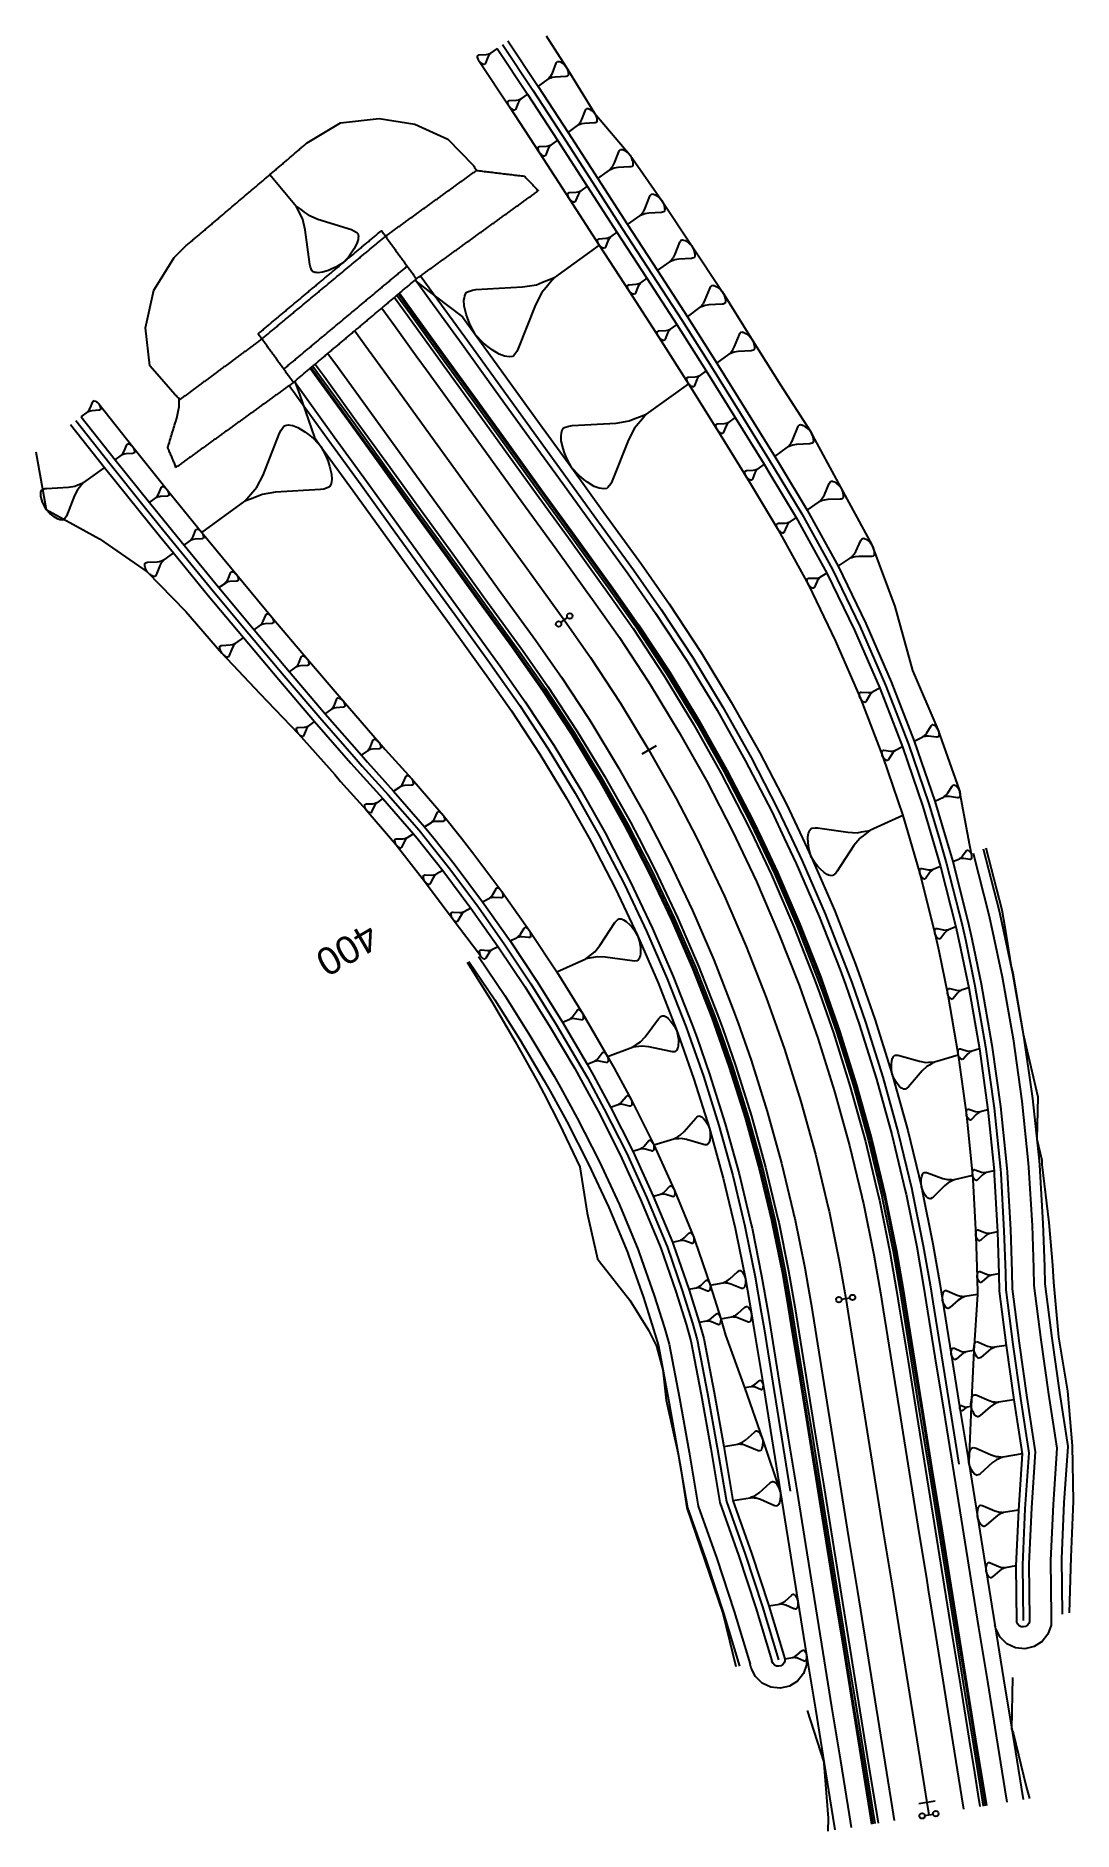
# Model space of a CAD drawing. Extents: x 386889 to 386983, y 803309 to 803473.
import ezdxf
from ezdxf.enums import TextEntityAlignment as Align

# ---------------------------------------------------------------- set-up
doc = ezdxf.new("R2010")
doc.units = 0
doc.layers.get('0').update_dxf_attribs({"linetype": 'CONTINUOUS'})
doc.styles.add('ARIAL', font='ARIAL.FON')

msp = doc.modelspace()

# ---------------------------------------------------------------- texts
at = {"color": 2, "style": 'ARIAL'}
msp.add_text('400', height=2.5, rotation=210.278, dxfattribs=at).set_placement((386920.2886, 803390.2231), align=Align.TOP_LEFT)

# ---------------------------------------------------------------- linework, layer by layer
at = {"color": 7}
for p, q in [((386930.7692, 803472.049), (386930.1844, 803471.6261)), ((386928.9997, 803471.3291), (386929.0044, 803471.3578)), ((386929.0026, 803471.2548), (386928.9997, 803471.3291)), ((386929.0296, 803471.1471), (386929.0026, 803471.2548)), ((386929.0044, 803471.3578), (386929.009, 803471.3866)), ((386929.009, 803471.3866), (386929.0303, 803471.4275)), ((386929.0491, 803471.0849), (386929.0296, 803471.1471)), ((386929.0303, 803471.4275), (386929.047, 803471.4396)), ((386929.047, 803471.4396), (386929.1092, 803471.4591)), ((386929.0807, 803471.006), (386929.0491, 803471.0849)), ((386929.1486, 803470.8769), (386929.0807, 803471.006)), ((386929.1092, 803471.4591), (386929.1547, 803471.4666)), ((386929.2499, 803470.7721), (386929.1486, 803470.8769)), ((386929.1547, 803471.4666), (386929.7657, 803471.5013)), ((386929.3149, 803470.7173), (386929.2499, 803470.7721)), ((386929.3679, 803470.6793), (386929.3149, 803470.7173)), ((386929.4617, 803470.6199), (386929.3679, 803470.6793)), ((386929.5314, 803470.5939), (386929.4617, 803470.6199)), ((386929.5602, 803470.5893), (386929.5314, 803470.5939)), ((386929.589, 803470.5847), (386929.5602, 803470.5893)), ((386929.6345, 803470.5922), (386929.589, 803470.5847)), ((386929.6512, 803470.6042), (386929.6345, 803470.5922)), ((386929.6892, 803470.6572), (386929.6512, 803470.6042)), ((386929.7105, 803470.6981), (386929.6892, 803470.6572)), ((386929.9349, 803471.2674), (386929.7105, 803470.6981)), ((386929.7657, 803471.5013), (386929.9477, 803471.5312)), ((386930.0202, 803471.4309), (386929.9349, 803471.2674)), ((386929.9477, 803471.5312), (386930.0266, 803471.5628)), ((386930.075, 803471.496), (386930.0202, 803471.4309)), ((386930.0266, 803471.5628), (386930.1055, 803471.5944)), ((386930.1297, 803471.561), (386930.075, 803471.496)), ((386930.1055, 803471.5944), (386930.1844, 803471.6261)), ((386930.1844, 803471.6261), (386930.1297, 803471.561)), ((386935.812, 803469.8037), (386936.1625, 803470.6932)), ((386936.1625, 803470.6932), (386936.1958, 803470.757)), ((386936.1958, 803470.757), (386936.2552, 803470.8397)), ((386936.2552, 803470.8397), (386936.2813, 803470.8586)), ((386936.2813, 803470.8586), (386936.3524, 803470.8703)), ((386936.3524, 803470.8703), (386936.3974, 803470.863)), ((386936.3974, 803470.863), (386936.4424, 803470.8558)), ((386936.4424, 803470.8558), (386936.5512, 803470.8153)), ((386936.5512, 803470.8153), (386936.6978, 803470.7225)), ((386936.6978, 803470.7225), (386936.7805, 803470.6631)), ((386936.7805, 803470.6631), (386936.8821, 803470.5776)), ((386936.8821, 803470.5776), (386937.0403, 803470.4138)), ((386937.0403, 803470.4138), (386937.1463, 803470.2122)), ((386934.5087, 803468.5828), (386935.4222, 803469.2435)), ((386935.4222, 803469.2435), (386935.5077, 803469.3451)), ((386935.5454, 803469.2929), (386935.4222, 803469.2435)), ((386935.5077, 803469.3451), (386935.5932, 803469.4467)), ((386935.6687, 803469.3423), (386935.5454, 803469.2929)), ((386935.5932, 803469.4467), (386935.6787, 803469.5483)), ((386935.792, 803469.3917), (386935.6687, 803469.3423)), ((386935.6787, 803469.5483), (386935.812, 803469.8037)), ((386936.0763, 803469.4383), (386935.792, 803469.3917)), ((386937.0308, 803469.4926), (386936.0763, 803469.4383)), ((386937.1018, 803469.5042), (386937.0308, 803469.4926)), ((386937.199, 803469.5348), (386937.1018, 803469.5042)), ((386937.1463, 803470.2122), (386937.1958, 803470.0889)), ((386937.1958, 803470.0889), (386937.2263, 803469.9917)), ((386937.2251, 803469.5536), (386937.199, 803469.5348)), ((386937.2584, 803469.6175), (386937.2251, 803469.5536)), ((386937.2263, 803469.9917), (386937.2685, 803469.8235)), ((386937.2657, 803469.6625), (386937.2584, 803469.6175)), ((386937.2729, 803469.7074), (386937.2657, 803469.6625)), ((386937.2685, 803469.8235), (386937.2729, 803469.7074)), ((386931.7669, 803467.1597), (386931.7715, 803467.1885)), ((386931.7697, 803467.0854), (386931.7669, 803467.1597)), ((386931.7967, 803466.9777), (386931.7697, 803467.0854)), ((386931.7715, 803467.1885), (386931.7761, 803467.2173)), ((386931.7761, 803467.2173), (386931.7974, 803467.2582)), ((386931.7974, 803467.2582), (386931.8142, 803467.2702)), ((386931.8142, 803467.2702), (386931.8764, 803467.2898)), ((386931.8764, 803467.2898), (386931.9219, 803467.2972)), ((386931.9219, 803467.2972), (386932.5329, 803467.332)), ((386932.702, 803467.0981), (386932.4777, 803466.5287)), ((386932.5329, 803467.332), (386932.7149, 803467.3618)), ((386932.7873, 803467.2616), (386932.702, 803467.0981)), ((386932.7149, 803467.3618), (386932.7938, 803467.3935)), ((386932.8421, 803467.3266), (386932.7873, 803467.2616)), ((386932.7938, 803467.3935), (386932.8727, 803467.4251)), ((386932.8968, 803467.3917), (386932.8421, 803467.3266)), ((386932.8727, 803467.4251), (386932.9516, 803467.4567)), ((386932.9516, 803467.4567), (386932.8968, 803467.3917)), ((386933.5363, 803467.8796), (386932.9516, 803467.4567)), ((386931.8162, 803466.9155), (386931.7967, 803466.9777)), ((386931.8479, 803466.8366), (386931.8162, 803466.9155)), ((386931.9157, 803466.7076), (386931.8479, 803466.8366)), ((386932.017, 803466.6027), (386931.9157, 803466.7076)), ((386932.0821, 803466.548), (386932.017, 803466.6027)), ((386932.135, 803466.5099), (386932.0821, 803466.548)), ((386932.2289, 803466.4506), (386932.135, 803466.5099)), ((386932.2985, 803466.4246), (386932.2289, 803466.4506)), ((386932.3273, 803466.42), (386932.2985, 803466.4246)), ((386932.3561, 803466.4154), (386932.3273, 803466.42)), ((386932.4016, 803466.4228), (386932.3561, 803466.4154)), ((386932.4183, 803466.4349), (386932.4016, 803466.4228)), ((386932.4563, 803466.4878), (386932.4183, 803466.4349)), ((386932.4777, 803466.5287), (386932.4563, 803466.4878)), ((386938.3642, 803465.3142), (386938.4912, 803465.5575)), ((386938.4912, 803465.5575), (386938.825, 803466.4047)), ((386938.825, 803466.4047), (386938.8568, 803466.4656)), ((386938.8568, 803466.4656), (386938.9134, 803466.5444)), ((386938.9134, 803466.5444), (386938.9382, 803466.5623)), ((386938.9382, 803466.5623), (386939.0059, 803466.5734)), ((386939.0059, 803466.5734), (386939.0488, 803466.5666)), ((386939.0488, 803466.5666), (386939.0916, 803466.5597)), ((386939.0916, 803466.5597), (386939.1953, 803466.5211)), ((386939.1953, 803466.5211), (386939.3349, 803466.4327)), ((386939.3349, 803466.4327), (386939.4137, 803466.3761)), ((386939.4137, 803466.3761), (386939.5104, 803466.2947)), ((386939.5104, 803466.2947), (386939.6612, 803466.1386)), ((386939.6612, 803466.1386), (386939.7622, 803465.9466)), ((386939.7622, 803465.9466), (386939.8092, 803465.8292)), ((386939.8092, 803465.8292), (386939.8383, 803465.7366)), ((386939.8383, 803465.7366), (386939.8785, 803465.5764)), ((386939.8758, 803465.423), (386939.8689, 803465.3802)), ((386939.8827, 803465.4659), (386939.8758, 803465.423)), ((386939.8785, 803465.5764), (386939.8827, 803465.4659)), ((386937.2498, 803464.3947), (386938.1199, 803465.0239)), ((386938.1199, 803465.0239), (386938.2013, 803465.1207)), ((386938.2373, 803465.071), (386938.1199, 803465.0239)), ((386938.2013, 803465.1207), (386938.2828, 803465.2175)), ((386938.3547, 803465.118), (386938.2373, 803465.071)), ((386938.2828, 803465.2175), (386938.3642, 803465.3142)), ((386938.4721, 803465.1651), (386938.3547, 803465.118)), ((386938.7429, 803465.2095), (386938.4721, 803465.1651)), ((386939.6521, 803465.2612), (386938.7429, 803465.2095)), ((386939.7198, 803465.2723), (386939.6521, 803465.2612)), ((386939.8123, 803465.3014), (386939.7198, 803465.2723)), ((386939.8372, 803465.3194), (386939.8123, 803465.3014)), ((386939.8689, 803465.3802), (386939.8372, 803465.3194)), ((386934.508, 803462.9715), (386934.5126, 803463.0003)), ((386934.5108, 803462.8972), (386934.508, 803462.9715)), ((386934.5378, 803462.7895), (386934.5108, 803462.8972)), ((386934.5126, 803463.0003), (386934.5172, 803463.0291)), ((386934.5172, 803463.0291), (386934.5385, 803463.07)), ((386934.5573, 803462.7273), (386934.5378, 803462.7895)), ((386934.5385, 803463.07), (386934.5552, 803463.0821)), ((386934.5552, 803463.0821), (386934.6175, 803463.1016)), ((386934.589, 803462.6484), (386934.5573, 803462.7273)), ((386934.6568, 803462.5194), (386934.589, 803462.6484)), ((386934.6175, 803463.1016), (386934.6629, 803463.1091)), ((386934.7581, 803462.4145), (386934.6568, 803462.5194)), ((386934.6629, 803463.1091), (386935.274, 803463.1438)), ((386934.8232, 803462.3598), (386934.7581, 803462.4145)), ((386934.8761, 803462.3217), (386934.8232, 803462.3598)), ((386934.9699, 803462.2624), (386934.8761, 803462.3217)), ((386935.0396, 803462.2364), (386934.9699, 803462.2624)), ((386935.0684, 803462.2318), (386935.0396, 803462.2364)), ((386935.0972, 803462.2272), (386935.0684, 803462.2318)), ((386935.1427, 803462.2346), (386935.0972, 803462.2272)), ((386935.1594, 803462.2467), (386935.1427, 803462.2346)), ((386935.1974, 803462.2997), (386935.1594, 803462.2467)), ((386935.2188, 803462.3405), (386935.1974, 803462.2997)), ((386935.4431, 803462.9099), (386935.2188, 803462.3405)), ((386935.274, 803463.1438), (386935.4559, 803463.1737)), ((386935.5284, 803463.0734), (386935.4431, 803462.9099)), ((386935.4559, 803463.1737), (386935.5349, 803463.2053)), ((386935.5832, 803463.1385), (386935.5284, 803463.0734)), ((386935.5349, 803463.2053), (386935.6138, 803463.2369)), ((386935.6379, 803463.2035), (386935.5832, 803463.1385)), ((386935.6138, 803463.2369), (386935.6927, 803463.2685)), ((386935.6927, 803463.2685), (386935.6379, 803463.2035)), ((386936.2774, 803463.6914), (386935.6927, 803463.2685)), ((386941.4724, 803461.5998), (386941.8778, 803462.6286)), ((386941.8778, 803462.6286), (386941.9163, 803462.7025)), ((386941.9163, 803462.7025), (386941.9851, 803462.7982)), ((386941.9851, 803462.7982), (386942.0152, 803462.82)), ((386942.0152, 803462.82), (386942.0975, 803462.8335)), ((386942.0975, 803462.8335), (386942.1495, 803462.8251)), ((386942.1495, 803462.8251), (386942.2015, 803462.8168)), ((386942.2015, 803462.8168), (386942.3274, 803462.7699)), ((386942.3274, 803462.7699), (386942.4969, 803462.6626)), ((386942.4969, 803462.6626), (386942.5926, 803462.5939)), ((386942.5926, 803462.5939), (386942.7101, 803462.495)), ((386942.7101, 803462.495), (386942.8932, 803462.3055)), ((386942.8932, 803462.3055), (386943.0158, 803462.0723)), ((386910.0658, 803460.535), (386912.4849, 803457.6455)), ((386939.9648, 803460.1877), (386941.0214, 803460.9518)), ((386941.0214, 803460.9518), (386941.1204, 803461.0693)), ((386941.164, 803461.009), (386941.0214, 803460.9518)), ((386941.1204, 803461.0693), (386941.2193, 803461.1869)), ((386941.3066, 803461.0661), (386941.164, 803461.009)), ((386941.2193, 803461.1869), (386941.3182, 803461.3044)), ((386941.4492, 803461.1232), (386941.3066, 803461.0661)), ((386941.3182, 803461.3044), (386941.4724, 803461.5998)), ((386941.778, 803461.1772), (386941.4492, 803461.1232)), ((386942.8821, 803461.24), (386941.778, 803461.1772)), ((386942.9643, 803461.2534), (386942.8821, 803461.24)), ((386943.0767, 803461.2887), (386942.9643, 803461.2534)), ((386943.0158, 803462.0723), (386943.0729, 803461.9297)), ((386943.0729, 803461.9297), (386943.1082, 803461.8173)), ((386943.1069, 803461.3106), (386943.0767, 803461.2887)), ((386943.1454, 803461.3844), (386943.1069, 803461.3106)), ((386943.1082, 803461.8173), (386943.157, 803461.6227)), ((386943.1538, 803461.4365), (386943.1454, 803461.3844)), ((386943.1622, 803461.4885), (386943.1538, 803461.4365)), ((386943.157, 803461.6227), (386943.1622, 803461.4885)), ((386937.2323, 803458.8221), (386937.2536, 803458.863)), ((386937.2536, 803458.863), (386937.2703, 803458.8751)), ((386937.2703, 803458.8751), (386937.3325, 803458.8946)), ((386937.3325, 803458.8946), (386937.378, 803458.9021)), ((386937.378, 803458.9021), (386937.989, 803458.9368)), ((386937.989, 803458.9368), (386938.171, 803458.9667)), ((386938.2435, 803458.8664), (386938.1582, 803458.7029)), ((386938.171, 803458.9667), (386938.2499, 803458.9983)), ((386938.2982, 803458.9314), (386938.2435, 803458.8664)), ((386938.2499, 803458.9983), (386938.3288, 803459.0299)), ((386938.353, 803458.9965), (386938.2982, 803458.9314)), ((386938.3288, 803459.0299), (386938.4077, 803459.0615)), ((386938.4077, 803459.0615), (386938.353, 803458.9965)), ((386938.9925, 803459.4844), (386938.4077, 803459.0615)), ((386912.4849, 803457.6455), (386912.844, 803457.3844)), ((386912.6789, 803457.2462), (386912.4849, 803457.6455)), ((386912.8728, 803456.8469), (386912.6789, 803457.2462)), ((386912.844, 803457.3844), (386913.203, 803457.1233)), ((386937.223, 803458.7645), (386937.2276, 803458.7933)), ((386937.2258, 803458.6902), (386937.223, 803458.7645)), ((386937.2528, 803458.5825), (386937.2258, 803458.6902)), ((386937.2276, 803458.7933), (386937.2323, 803458.8221)), ((386937.2724, 803458.5203), (386937.2528, 803458.5825)), ((386937.304, 803458.4414), (386937.2724, 803458.5203)), ((386937.3719, 803458.3124), (386937.304, 803458.4414)), ((386937.4732, 803458.2075), (386937.3719, 803458.3124)), ((386937.5382, 803458.1528), (386937.4732, 803458.2075)), ((386937.5912, 803458.1147), (386937.5382, 803458.1528)), ((386937.685, 803458.0554), (386937.5912, 803458.1147)), ((386937.7547, 803458.0294), (386937.685, 803458.0554)), ((386937.7834, 803458.0248), (386937.7547, 803458.0294)), ((386937.8122, 803458.0202), (386937.7834, 803458.0248)), ((386937.8577, 803458.0276), (386937.8122, 803458.0202)), ((386937.8744, 803458.0397), (386937.8577, 803458.0276)), ((386937.9125, 803458.0927), (386937.8744, 803458.0397)), ((386937.9338, 803458.1335), (386937.9125, 803458.0927)), ((386938.1582, 803458.7029), (386937.9338, 803458.1335)), ((386944.1073, 803457.1588), (386944.2703, 803457.471)), ((386944.2703, 803457.471), (386944.6988, 803458.5585)), ((386944.6988, 803458.5585), (386944.7395, 803458.6366)), ((386944.7395, 803458.6366), (386944.8122, 803458.7377)), ((386944.8122, 803458.7377), (386944.8441, 803458.7608)), ((386944.8441, 803458.7608), (386944.931, 803458.7751)), ((386944.931, 803458.7751), (386944.986, 803458.7662)), ((386944.986, 803458.7662), (386945.041, 803458.7574)), ((386945.041, 803458.7574), (386945.174, 803458.7078)), ((386945.174, 803458.7078), (386945.3532, 803458.5944)), ((386945.3532, 803458.5944), (386945.4544, 803458.5218)), ((386945.4544, 803458.5218), (386945.5786, 803458.4172)), ((386945.5786, 803458.4172), (386945.772, 803458.2169)), ((386945.772, 803458.2169), (386945.9017, 803457.9705)), ((386945.9017, 803457.9705), (386945.9621, 803457.8198)), ((386945.9621, 803457.8198), (386945.9994, 803457.701)), ((386946.0387, 803457.2434), (386945.998, 803457.1653)), ((386945.9994, 803457.701), (386946.051, 803457.4953)), ((386946.0475, 803457.2984), (386946.0387, 803457.2434)), ((386946.0564, 803457.3534), (386946.0475, 803457.2984)), ((386946.051, 803457.4953), (386946.0564, 803457.3534)), ((386913.0667, 803456.4475), (386912.8728, 803456.8469)), ((386913.2894, 803455.5106), (386913.0667, 803456.4475)), ((386913.203, 803457.1233), (386913.562, 803456.8622)), ((386913.562, 803456.8622), (386914.4452, 803456.4783)), ((386914.4452, 803456.4783), (386917.4941, 803455.5203)), ((386942.6768, 803455.9784), (386943.7936, 803456.7861)), ((386943.7936, 803456.7861), (386943.8982, 803456.9103)), ((386943.9443, 803456.8465), (386943.7936, 803456.7861)), ((386943.8982, 803456.9103), (386944.0028, 803457.0346)), ((386944.0951, 803456.9069), (386943.9443, 803456.8465)), ((386944.0028, 803457.0346), (386944.1073, 803457.1588)), ((386944.2458, 803456.9673), (386944.0951, 803456.9069)), ((386944.5934, 803457.0243), (386944.2458, 803456.9673)), ((386945.7603, 803457.0907), (386944.5934, 803457.0243)), ((386945.8472, 803457.1049), (386945.7603, 803457.0907)), ((386945.966, 803457.1423), (386945.8472, 803457.1049)), ((386945.998, 803457.1653), (386945.966, 803457.1423)), ((386913.6965, 803452.3408), (386913.2894, 803455.5106)), ((386917.4941, 803455.5203), (386917.7149, 803455.4243)), ((386917.7149, 803455.4243), (386918.0048, 803455.2457)), ((386917.9933, 803454.2531), (386917.7188, 803453.7424)), ((386918.1027, 803454.6256), (386917.9933, 803454.2531)), ((386918.0048, 803455.2457), (386918.0739, 803455.1632)), ((386918.0739, 803455.1632), (386918.1296, 803454.929)), ((386918.1162, 803454.7773), (386918.1027, 803454.6256)), ((386918.1296, 803454.929), (386918.1162, 803454.7773)), ((386940.0838, 803454.1031), (386936.0105, 803451.1572)), ((386939.935, 803454.5553), (386939.9396, 803454.5841)), ((386939.9378, 803454.481), (386939.935, 803454.5553)), ((386939.9648, 803454.3733), (386939.9378, 803454.481)), ((386939.9396, 803454.5841), (386939.9442, 803454.6129)), ((386939.9442, 803454.6129), (386939.9656, 803454.6537)), ((386939.9843, 803454.3111), (386939.9648, 803454.3733)), ((386939.9656, 803454.6537), (386939.9823, 803454.6658)), ((386939.9823, 803454.6658), (386940.0445, 803454.6854)), ((386940.016, 803454.2322), (386939.9843, 803454.3111)), ((386940.0838, 803454.1031), (386940.016, 803454.2322)), ((386940.0445, 803454.6854), (386940.09, 803454.6928)), ((386940.1851, 803453.9983), (386940.0838, 803454.1031)), ((386940.09, 803454.6928), (386940.701, 803454.7276)), ((386940.2502, 803453.9435), (386940.1851, 803453.9983)), ((386940.3031, 803453.9055), (386940.2502, 803453.9435)), ((386940.8701, 803454.4937), (386940.6458, 803453.9243)), ((386940.701, 803454.7276), (386940.883, 803454.7574)), ((386940.9555, 803454.6572), (386940.8701, 803454.4937)), ((386940.883, 803454.7574), (386940.9619, 803454.789)), ((386941.0102, 803454.7222), (386940.9555, 803454.6572)), ((386940.9619, 803454.789), (386941.0408, 803454.8207)), ((386941.0649, 803454.7872), (386941.0102, 803454.7222)), ((386941.0408, 803454.8207), (386941.1197, 803454.8523)), ((386941.1197, 803454.8523), (386941.0649, 803454.7872)), ((386941.7044, 803455.2752), (386941.1197, 803454.8523)), ((386947.0099, 803453.2828), (386947.4396, 803454.3734)), ((386947.4396, 803454.3734), (386947.4805, 803454.4517)), ((386947.4805, 803454.4517), (386947.5533, 803454.5532)), ((386947.5533, 803454.5532), (386947.5854, 803454.5763)), ((386947.5854, 803454.5763), (386947.6725, 803454.5906)), ((386947.6725, 803454.5906), (386947.7277, 803454.5818)), ((386947.7277, 803454.5818), (386947.7828, 803454.5729)), ((386947.7828, 803454.5729), (386947.9162, 803454.5232)), ((386947.9162, 803454.5232), (386948.096, 803454.4095)), ((386948.096, 803454.4095), (386948.1974, 803454.3366)), ((386948.1974, 803454.3366), (386948.322, 803454.2317)), ((386948.322, 803454.2317), (386948.516, 803454.0308)), ((386948.516, 803454.0308), (386948.646, 803453.7837)), ((386913.7522, 803452.1066), (386913.6965, 803452.3408)), ((386916.7703, 803452.5271), (386916.1233, 803452.1258)), ((386917.2791, 803453.0935), (386916.7703, 803452.5271)), ((386917.5402, 803453.4525), (386917.2791, 803453.0935)), ((386917.7188, 803453.7424), (386917.5402, 803453.4525)), ((386940.397, 803453.8461), (386940.3031, 803453.9055)), ((386940.4666, 803453.8202), (386940.397, 803453.8461)), ((386940.4954, 803453.8155), (386940.4666, 803453.8202)), ((386940.5242, 803453.8109), (386940.4954, 803453.8155)), ((386940.5697, 803453.8184), (386940.5242, 803453.8109)), ((386940.5864, 803453.8305), (386940.5697, 803453.8184)), ((386940.6244, 803453.8834), (386940.5864, 803453.8305)), ((386940.6458, 803453.9243), (386940.6244, 803453.8834)), ((386945.4117, 803451.7858), (386946.5318, 803452.5959)), ((386946.5318, 803452.5959), (386946.6367, 803452.7204)), ((386946.683, 803452.6564), (386946.5318, 803452.5959)), ((386946.6367, 803452.7204), (386946.7416, 803452.845)), ((386946.8341, 803452.717), (386946.683, 803452.6564)), ((386946.7416, 803452.845), (386946.8464, 803452.9696)), ((386946.9853, 803452.7776), (386946.8341, 803452.717)), ((386946.8464, 803452.9696), (386947.0099, 803453.2828)), ((386947.3339, 803452.8347), (386946.9853, 803452.7776)), ((386948.5043, 803452.9013), (386947.3339, 803452.8347)), ((386948.5914, 803452.9156), (386948.5043, 803452.9013)), ((386948.7106, 803452.953), (386948.5914, 803452.9156)), ((386948.646, 803453.7837), (386948.7066, 803453.6325)), ((386948.7066, 803453.6325), (386948.744, 803453.5134)), ((386948.7426, 803452.9762), (386948.7106, 803452.953)), ((386948.7835, 803453.0545), (386948.7426, 803452.9762)), ((386948.744, 803453.5134), (386948.7958, 803453.3071)), ((386948.7923, 803453.1096), (386948.7835, 803453.0545)), ((386948.8012, 803453.1648), (386948.7923, 803453.1096)), ((386948.7958, 803453.3071), (386948.8012, 803453.1648)), ((386913.877, 803451.7898), (386913.7522, 803452.1066)), ((386913.9461, 803451.7072), (386913.877, 803451.7898)), ((386914.1669, 803451.6112), (386913.9461, 803451.7072)), ((386914.3186, 803451.5978), (386914.1669, 803451.6112)), ((386914.4703, 803451.5843), (386914.3186, 803451.5978)), ((386914.8562, 803451.6266), (386914.4703, 803451.5843)), ((386915.4072, 803451.8071), (386914.8562, 803451.6266)), ((386915.724, 803451.9319), (386915.4072, 803451.8071)), ((386916.1233, 803452.1258), (386915.724, 803451.9319)), ((386934.3614, 803450.4964), (386934.9111, 803450.7167)), ((386934.9111, 803450.7167), (386935.4608, 803450.937)), ((386935.6292, 803450.7042), (386935.2478, 803450.2511)), ((386935.4608, 803450.937), (386936.0105, 803451.1572)), ((386936.0105, 803451.1572), (386935.6292, 803450.7042)), ((386944.4394, 803451.0826), (386943.8546, 803450.6597)), ((386927.7579, 803449.0884), (386927.7901, 803449.2889)), ((386927.7776, 803448.5709), (386927.7579, 803449.0884)), ((386927.7901, 803449.2889), (386927.8223, 803449.4895)), ((386927.8223, 803449.4895), (386927.9709, 803449.7742)), ((386927.9709, 803449.7742), (386928.0873, 803449.8583)), ((386928.0873, 803449.8583), (386928.5206, 803449.9945)), ((386928.5206, 803449.9945), (386928.8375, 803450.0464)), ((386928.8375, 803450.0464), (386933.0937, 803450.2885)), ((386933.0937, 803450.2885), (386934.3614, 803450.4964)), ((386934.8665, 803449.7981), (386934.2721, 803448.6592)), ((386935.2478, 803450.2511), (386934.8665, 803449.7981)), ((386942.6699, 803450.3627), (386942.6745, 803450.3914)), ((386942.6727, 803450.2884), (386942.6699, 803450.3627)), ((386942.6997, 803450.1807), (386942.6727, 803450.2884)), ((386942.6745, 803450.3914), (386942.6792, 803450.4202)), ((386942.6792, 803450.4202), (386942.7005, 803450.4611)), ((386942.7193, 803450.1185), (386942.6997, 803450.1807)), ((386942.7005, 803450.4611), (386942.7172, 803450.4732)), ((386942.7172, 803450.4732), (386942.7794, 803450.4927)), ((386942.7509, 803450.0395), (386942.7193, 803450.1185)), ((386942.8188, 803449.9105), (386942.7509, 803450.0395)), ((386942.7794, 803450.4927), (386942.8249, 803450.5002)), ((386942.9201, 803449.8056), (386942.8188, 803449.9105)), ((386942.8249, 803450.5002), (386943.4359, 803450.5349)), ((386942.9851, 803449.7509), (386942.9201, 803449.8056)), ((386943.0381, 803449.7129), (386942.9851, 803449.7509)), ((386943.1319, 803449.6535), (386943.0381, 803449.7129)), ((386943.2016, 803449.6275), (386943.1319, 803449.6535)), ((386943.2303, 803449.6229), (386943.2016, 803449.6275)), ((386943.2591, 803449.6183), (386943.2303, 803449.6229)), ((386943.3046, 803449.6257), (386943.2591, 803449.6183)), ((386943.3213, 803449.6378), (386943.3046, 803449.6257)), ((386943.3594, 803449.6908), (386943.3213, 803449.6378)), ((386943.3807, 803449.7317), (386943.3594, 803449.6908)), ((386943.6051, 803450.301), (386943.3807, 803449.7317)), ((386943.4359, 803450.5349), (386943.6179, 803450.5648)), ((386943.6904, 803450.4645), (386943.6051, 803450.301)), ((386943.6179, 803450.5648), (386943.6968, 803450.5964)), ((386943.7451, 803450.5296), (386943.6904, 803450.4645)), ((386943.6968, 803450.5964), (386943.7757, 803450.628)), ((386943.7999, 803450.5946), (386943.7451, 803450.5296)), ((386943.7757, 803450.628), (386943.8546, 803450.6597)), ((386943.8546, 803450.6597), (386943.7999, 803450.5946)), ((386949.5902, 803448.7869), (386949.7576, 803449.1077)), ((386949.7576, 803449.1077), (386950.1978, 803450.2249)), ((386950.1978, 803450.2249), (386950.2397, 803450.3051)), ((386950.2397, 803450.3051), (386950.3143, 803450.409)), ((386950.3143, 803450.409), (386950.3471, 803450.4327)), ((386950.3471, 803450.4327), (386950.4364, 803450.4473)), ((386950.4364, 803450.4473), (386950.4929, 803450.4383)), ((386950.4929, 803450.4383), (386950.5493, 803450.4292)), ((386950.5493, 803450.4292), (386950.686, 803450.3783)), ((386950.686, 803450.3783), (386950.8701, 803450.2618)), ((386950.8701, 803450.2618), (386950.974, 803450.1871)), ((386950.974, 803450.1871), (386951.1016, 803450.0797)), ((386951.1016, 803450.0797), (386951.3004, 803449.874)), ((386951.3004, 803449.874), (386951.4336, 803449.6208)), ((386951.4336, 803449.6208), (386951.4956, 803449.466)), ((386951.4956, 803449.466), (386951.5339, 803449.3439)), ((386951.5339, 803449.3439), (386951.5869, 803449.1326)), ((386951.5869, 803449.1326), (386951.5925, 803448.9868)), ((386927.9657, 803447.8206), (386927.7776, 803448.5709)), ((386928.1018, 803447.3873), (386927.9657, 803447.8206)), ((386928.3221, 803446.8376), (386928.1018, 803447.3873)), ((386934.2721, 803448.6592), (386932.7093, 803444.6929)), ((386948.1206, 803447.5743), (386949.268, 803448.4041)), ((386949.268, 803448.4041), (386949.3754, 803448.5317)), ((386949.4228, 803448.4661), (386949.268, 803448.4041)), ((386949.3754, 803448.5317), (386949.4828, 803448.6593)), ((386949.5776, 803448.5282), (386949.4228, 803448.4661)), ((386949.4828, 803448.6593), (386949.5902, 803448.7869)), ((386949.7325, 803448.5902), (386949.5776, 803448.5282)), ((386950.0895, 803448.6488), (386949.7325, 803448.5902)), ((386951.2884, 803448.717), (386950.0895, 803448.6488)), ((386951.3777, 803448.7316), (386951.2884, 803448.717)), ((386951.4997, 803448.77), (386951.3777, 803448.7316)), ((386951.5325, 803448.7937), (386951.4997, 803448.77)), ((386951.5743, 803448.8739), (386951.5325, 803448.7937)), ((386951.5834, 803448.9303), (386951.5743, 803448.8739)), ((386951.5925, 803448.9868), (386951.5834, 803448.9303)), ((386928.7949, 803445.9388), (386928.3221, 803446.8376)), ((386929.5005, 803445.2083), (386928.7949, 803445.9388)), ((386945.3788, 803446.1512), (386945.3834, 803446.18)), ((386945.3816, 803446.0769), (386945.3788, 803446.1512)), ((386945.4086, 803445.9692), (386945.3816, 803446.0769)), ((386945.3834, 803446.18), (386945.388, 803446.2088)), ((386945.388, 803446.2088), (386945.4094, 803446.2496)), ((386945.4282, 803445.907), (386945.4086, 803445.9692)), ((386945.4094, 803446.2496), (386945.4261, 803446.2617)), ((386945.4261, 803446.2617), (386945.4883, 803446.2813)), ((386945.4598, 803445.8281), (386945.4282, 803445.907)), ((386945.5277, 803445.699), (386945.4598, 803445.8281)), ((386945.4883, 803446.2813), (386945.5338, 803446.2887)), ((386945.5338, 803446.2887), (386946.1448, 803446.3235)), ((386946.314, 803446.0896), (386946.0896, 803445.5202)), ((386946.1448, 803446.3235), (386946.3268, 803446.3533)), ((386946.3993, 803446.2531), (386946.314, 803446.0896)), ((386946.3268, 803446.3533), (386946.4057, 803446.3849)), ((386946.454, 803446.3181), (386946.3993, 803446.2531)), ((386946.4057, 803446.3849), (386946.4846, 803446.4166)), ((386946.5088, 803446.3832), (386946.454, 803446.3181)), ((386946.4846, 803446.4166), (386946.5635, 803446.4482)), ((386946.5635, 803446.4482), (386946.5088, 803446.3832)), ((386947.1483, 803446.8711), (386946.5635, 803446.4482)), ((386952.4233, 803444.8613), (386952.8589, 803445.9668)), ((386952.8589, 803445.9668), (386952.9003, 803446.0461)), ((386952.9003, 803446.0461), (386952.9741, 803446.1489)), ((386952.9741, 803446.1489), (386953.0066, 803446.1724)), ((386953.0066, 803446.1724), (386953.0949, 803446.1869)), ((386953.0949, 803446.1869), (386953.1508, 803446.1779)), ((386953.1508, 803446.1779), (386953.2067, 803446.1689)), ((386953.2067, 803446.1689), (386953.3419, 803446.1185)), ((386953.3419, 803446.1185), (386953.5241, 803446.0033)), ((386953.5241, 803446.0033), (386953.6269, 803445.9294)), ((386953.6269, 803445.9294), (386953.7532, 803445.8231)), ((386953.7532, 803445.8231), (386953.9498, 803445.6195)), ((386929.9535, 803444.8269), (386929.5005, 803445.2083)), ((386930.3224, 803444.562), (386929.9535, 803444.8269)), ((386930.976, 803444.1484), (386930.3224, 803444.562)), ((386931.4613, 803443.9676), (386930.976, 803444.1484)), ((386932.5607, 803444.4082), (386932.2957, 803444.0393)), ((386932.7093, 803444.6929), (386932.5607, 803444.4082)), ((386945.629, 803445.5942), (386945.5277, 803445.699)), ((386945.694, 803445.5394), (386945.629, 803445.5942)), ((386945.747, 803445.5014), (386945.694, 803445.5394)), ((386945.8408, 803445.442), (386945.747, 803445.5014)), ((386945.9104, 803445.4161), (386945.8408, 803445.442)), ((386945.9392, 803445.4114), (386945.9104, 803445.4161)), ((386945.968, 803445.4068), (386945.9392, 803445.4114)), ((386946.0135, 803445.4143), (386945.968, 803445.4068)), ((386946.0302, 803445.4264), (386946.0135, 803445.4143)), ((386946.0683, 803445.4793), (386946.0302, 803445.4264)), ((386946.0896, 803445.5202), (386946.0683, 803445.4793)), ((386950.8035, 803443.344), (386951.9388, 803444.1651)), ((386951.9388, 803444.1651), (386952.045, 803444.2913)), ((386952.092, 803444.2265), (386951.9388, 803444.1651)), ((386952.045, 803444.2913), (386952.1513, 803444.4176)), ((386952.2452, 803444.2879), (386952.092, 803444.2265)), ((386952.1513, 803444.4176), (386952.2576, 803444.5439)), ((386952.3984, 803444.3493), (386952.2452, 803444.2879)), ((386952.2576, 803444.5439), (386952.4233, 803444.8613)), ((386952.7517, 803444.4072), (386952.3984, 803444.3493)), ((386953.938, 803444.4747), (386952.7517, 803444.4072)), ((386954.0263, 803444.4892), (386953.938, 803444.4747)), ((386953.9498, 803445.6195), (386954.0816, 803445.369)), ((386954.1471, 803444.5271), (386954.0263, 803444.4892)), ((386954.0816, 803445.369), (386954.143, 803445.2158)), ((386954.143, 803445.2158), (386954.1809, 803445.095)), ((386954.1795, 803444.5506), (386954.1471, 803444.5271)), ((386954.2209, 803444.6299), (386954.1795, 803444.5506)), ((386954.1809, 803445.095), (386954.2334, 803444.8859)), ((386954.2299, 803444.6858), (386954.2209, 803444.6299)), ((386954.2389, 803444.7417), (386954.2299, 803444.6858)), ((386954.2334, 803444.8859), (386954.2389, 803444.7417)), ((386931.6618, 803443.9354), (386931.4613, 803443.9676)), ((386931.8624, 803443.9032), (386931.6618, 803443.9354)), ((386932.1793, 803443.9551), (386931.8624, 803443.9032)), ((386932.2957, 803444.0393), (386932.1793, 803443.9551)), ((386949.8311, 803442.6408), (386949.2464, 803442.2179)), ((386948.2105, 803441.4687), (386944.3766, 803438.696)), ((386948.0616, 803441.9209), (386948.0663, 803441.9497)), ((386948.0645, 803441.8466), (386948.0616, 803441.9209)), ((386948.0915, 803441.7389), (386948.0645, 803441.8466)), ((386948.0663, 803441.9497), (386948.0709, 803441.9785)), ((386948.0709, 803441.9785), (386948.0922, 803442.0193)), ((386948.111, 803441.6767), (386948.0915, 803441.7389)), ((386948.0922, 803442.0193), (386948.1089, 803442.0314)), ((386948.1089, 803442.0314), (386948.1711, 803442.051)), ((386948.1426, 803441.5978), (386948.111, 803441.6767)), ((386948.2105, 803441.4687), (386948.1426, 803441.5978)), ((386948.1711, 803442.051), (386948.2166, 803442.0584)), ((386948.3118, 803441.3639), (386948.2105, 803441.4687)), ((386948.2166, 803442.0584), (386948.8276, 803442.0932)), ((386948.3768, 803441.3091), (386948.3118, 803441.3639)), ((386948.4298, 803441.2711), (386948.3768, 803441.3091)), ((386948.5236, 803441.2117), (386948.4298, 803441.2711)), ((386948.5933, 803441.1858), (386948.5236, 803441.2117)), ((386948.6221, 803441.1811), (386948.5933, 803441.1858)), ((386948.6509, 803441.1765), (386948.6221, 803441.1811)), ((386948.6964, 803441.184), (386948.6509, 803441.1765)), ((386948.7131, 803441.1961), (386948.6964, 803441.184)), ((386948.7511, 803441.249), (386948.7131, 803441.1961)), ((386948.7724, 803441.2899), (386948.7511, 803441.249)), ((386948.9968, 803441.8593), (386948.7724, 803441.2899)), ((386948.8276, 803442.0932), (386949.0096, 803442.123)), ((386949.0821, 803442.0228), (386948.9968, 803441.8593)), ((386949.0096, 803442.123), (386949.0885, 803442.1546)), ((386949.1369, 803442.0878), (386949.0821, 803442.0228)), ((386949.0885, 803442.1546), (386949.1674, 803442.1863)), ((386949.1916, 803442.1528), (386949.1369, 803442.0878)), ((386949.1674, 803442.1863), (386949.2464, 803442.2179)), ((386949.2464, 803442.2179), (386949.1916, 803442.1528)), ((386893.6026, 803439.0752), (386893.688, 803439.2387)), ((386893.688, 803439.2387), (386893.9123, 803439.8081)), ((386893.9123, 803439.8081), (386893.9337, 803439.849)), ((386893.9337, 803439.849), (386893.9717, 803439.9019)), ((386893.9717, 803439.9019), (386893.9884, 803439.914)), ((386893.9884, 803439.914), (386894.0339, 803439.9215)), ((386894.0339, 803439.9215), (386894.0627, 803439.9169)), ((386894.0627, 803439.9169), (386894.0915, 803439.9122)), ((386894.0915, 803439.9122), (386894.1611, 803439.8863)), ((386894.1611, 803439.8863), (386894.255, 803439.8269)), ((386894.255, 803439.8269), (386894.3079, 803439.7889)), ((386894.3079, 803439.7889), (386894.373, 803439.7341)), ((386894.373, 803439.7341), (386894.4743, 803439.6293)), ((386894.4743, 803439.6293), (386894.5421, 803439.5002)), ((386894.5421, 803439.5002), (386894.5737, 803439.4213)), ((386894.5737, 803439.4213), (386894.5933, 803439.3591)), ((386894.5933, 803439.3591), (386894.6203, 803439.2514)), ((386894.6203, 803439.2514), (386894.6231, 803439.1771)), ((386892.8537, 803438.4572), (386893.4384, 803438.8801)), ((386893.4384, 803438.8801), (386893.4932, 803438.9452)), ((386893.5173, 803438.9117), (386893.4384, 803438.8801)), ((386893.4932, 803438.9452), (386893.5479, 803439.0102)), ((386893.5962, 803438.9434), (386893.5173, 803438.9117)), ((386893.5479, 803439.0102), (386893.6026, 803439.0752)), ((386893.6751, 803438.975), (386893.5962, 803438.9434)), ((386893.8571, 803439.0048), (386893.6751, 803438.975)), ((386894.4681, 803439.0396), (386893.8571, 803439.0048)), ((386894.5136, 803439.047), (386894.4681, 803439.0396)), ((386894.5758, 803439.0666), (386894.5136, 803439.047)), ((386894.5925, 803439.0787), (386894.5758, 803439.0666)), ((386894.6139, 803439.1195), (386894.5925, 803439.0787)), ((386894.6185, 803439.1483), (386894.6139, 803439.1195)), ((386894.6231, 803439.1771), (386894.6185, 803439.1483)), ((386911.0918, 803437.2252), (386911.3466, 803437.5798)), ((386911.3466, 803437.5798), (386911.4584, 803437.6607)), ((386911.4584, 803437.6607), (386911.7631, 803437.7107)), ((386911.7631, 803437.7107), (386911.9559, 803437.6797)), ((386911.9559, 803437.6797), (386912.1487, 803437.6487)), ((386912.1487, 803437.6487), (386912.6152, 803437.4749)), ((386936.9192, 803437.4735), (386937.327, 803437.6016)), ((386937.327, 803437.6016), (386937.6253, 803437.6505)), ((386937.6253, 803437.6505), (386941.6313, 803437.8784)), ((386941.6313, 803437.8784), (386942.8245, 803438.074)), ((386942.8245, 803438.074), (386943.3419, 803438.2813)), ((386943.6588, 803437.8432), (386943.2998, 803437.4168)), ((386943.3419, 803438.2813), (386943.8593, 803438.4887)), ((386944.0177, 803438.2696), (386943.6588, 803437.8432)), ((386943.8593, 803438.4887), (386944.3766, 803438.696)), ((386944.3766, 803438.696), (386944.0177, 803438.2696)), ((386950.7184, 803437.6718), (386950.7231, 803437.7005)), ((386950.7213, 803437.5975), (386950.7184, 803437.6718)), ((386950.7483, 803437.4898), (386950.7213, 803437.5975)), ((386950.7231, 803437.7005), (386950.7277, 803437.7293)), ((386950.7277, 803437.7293), (386950.749, 803437.7702)), ((386950.749, 803437.7702), (386950.7657, 803437.7823)), ((386950.7657, 803437.7823), (386950.8279, 803437.8018)), ((386950.8279, 803437.8018), (386950.8734, 803437.8093)), ((386950.8734, 803437.8093), (386951.4844, 803437.844)), ((386951.6536, 803437.6101), (386951.4292, 803437.0408)), ((386951.4844, 803437.844), (386951.6664, 803437.8739)), ((386951.7389, 803437.7736), (386951.6536, 803437.6101)), ((386951.6664, 803437.8739), (386951.7453, 803437.9055)), ((386951.7937, 803437.8387), (386951.7389, 803437.7736)), ((386951.7453, 803437.9055), (386951.8243, 803437.9371)), ((386951.8484, 803437.9037), (386951.7937, 803437.8387)), ((386951.8243, 803437.9371), (386951.9032, 803437.9688)), ((386951.9032, 803437.9688), (386951.8484, 803437.9037)), ((386952.4879, 803438.3917), (386951.9032, 803437.9688)), ((386958.1927, 803437.5087), (386958.235, 803437.5898)), ((386958.235, 803437.5898), (386958.3105, 803437.6949)), ((386958.3105, 803437.6949), (386958.3437, 803437.7189)), ((386958.3437, 803437.7189), (386958.434, 803437.7337)), ((386958.434, 803437.7337), (386958.4912, 803437.7246)), ((386958.4912, 803437.7246), (386958.5483, 803437.7154)), ((386958.5483, 803437.7154), (386958.6866, 803437.6638)), ((386958.6866, 803437.6638), (386958.8729, 803437.546)), ((386897.0361, 803435.9221), (386897.0741, 803435.9751)), ((386897.0741, 803435.9751), (386897.0908, 803435.9872)), ((386897.0908, 803435.9872), (386897.1363, 803435.9946)), ((386897.1363, 803435.9946), (386897.1651, 803435.99)), ((386897.1651, 803435.99), (386897.1939, 803435.9854)), ((386897.1939, 803435.9854), (386897.2635, 803435.9594)), ((386897.2635, 803435.9594), (386897.3574, 803435.9)), ((386909.4466, 803433.1386), (386910.949, 803436.9515)), ((386910.949, 803436.9515), (386911.0918, 803437.2252)), ((386912.6152, 803437.4749), (386913.2435, 803437.0773)), ((386913.2435, 803437.0773), (386913.5982, 803436.8226)), ((386913.5982, 803436.8226), (386914.0337, 803436.456)), ((386914.0337, 803436.456), (386914.712, 803435.7538)), ((386936.6091, 803436.7488), (386936.6395, 803436.9375)), ((386936.6277, 803436.2617), (386936.6091, 803436.7488)), ((386936.8048, 803435.5556), (386936.6277, 803436.2617)), ((386936.6395, 803436.9375), (386936.6698, 803437.1263)), ((386936.6698, 803437.1263), (386936.8096, 803437.3943)), ((386936.8096, 803437.3943), (386936.9192, 803437.4735)), ((386942.7404, 803436.3448), (386941.2695, 803432.6117)), ((386943.2998, 803437.4168), (386942.7404, 803436.3448)), ((386950.7678, 803437.4276), (386950.7483, 803437.4898)), ((386950.7994, 803437.3486), (386950.7678, 803437.4276)), ((386950.8673, 803437.2196), (386950.7994, 803437.3486)), ((386950.9686, 803437.1147), (386950.8673, 803437.2196)), ((386951.0336, 803437.06), (386950.9686, 803437.1147)), ((386951.0866, 803437.022), (386951.0336, 803437.06)), ((386951.1804, 803436.9626), (386951.0866, 803437.022)), ((386951.2501, 803436.9366), (386951.1804, 803436.9626)), ((386951.2789, 803436.932), (386951.2501, 803436.9366)), ((386951.3077, 803436.9274), (386951.2789, 803436.932)), ((386951.3532, 803436.9348), (386951.3077, 803436.9274)), ((386951.3699, 803436.9469), (386951.3532, 803436.9348)), ((386951.4079, 803436.9999), (386951.3699, 803436.9469)), ((386951.4292, 803437.0408), (386951.4079, 803436.9999)), ((386957.3605, 803435.7956), (386957.4692, 803435.9247)), ((386957.4692, 803435.9247), (386957.5779, 803436.0538)), ((386957.5779, 803436.0538), (386957.7473, 803436.3783)), ((386957.7473, 803436.3783), (386958.1927, 803437.5087)), ((386959.2961, 803435.983), (386958.0831, 803435.914)), ((386958.8729, 803437.546), (386958.978, 803437.4705)), ((386958.978, 803437.4705), (386959.1071, 803437.3618)), ((386959.1071, 803437.3618), (386959.3082, 803437.1536)), ((386959.3864, 803435.9978), (386959.2961, 803435.983)), ((386959.3082, 803437.1536), (386959.4429, 803436.8975)), ((386959.5099, 803436.0366), (386959.3864, 803435.9978)), ((386959.4429, 803436.8975), (386959.5057, 803436.7408)), ((386959.5057, 803436.7408), (386959.5445, 803436.6173)), ((386959.543, 803436.0606), (386959.5099, 803436.0366)), ((386959.5854, 803436.1417), (386959.543, 803436.0606)), ((386959.5445, 803436.6173), (386959.5981, 803436.4035)), ((386959.5946, 803436.1989), (386959.5854, 803436.1417)), ((386959.6037, 803436.256), (386959.5946, 803436.1989)), ((386959.5981, 803436.4035), (386959.6037, 803436.256)), ((386895.9561, 803434.5303), (386896.5408, 803434.9532)), ((386896.5408, 803434.9532), (386896.5956, 803435.0183)), ((386896.6197, 803434.9849), (386896.5408, 803434.9532)), ((386896.5956, 803435.0183), (386896.6503, 803435.0833)), ((386896.6986, 803435.0165), (386896.6197, 803434.9849)), ((386896.6503, 803435.0833), (386896.7051, 803435.1484)), ((386896.7775, 803435.0481), (386896.6986, 803435.0165)), ((386896.7051, 803435.1484), (386896.7904, 803435.3119)), ((386896.9595, 803435.078), (386896.7775, 803435.0481)), ((386896.7904, 803435.3119), (386897.0147, 803435.8812)), ((386897.5705, 803435.1127), (386896.9595, 803435.078)), ((386897.0147, 803435.8812), (386897.0361, 803435.9221)), ((386897.3574, 803435.9), (386897.4103, 803435.862)), ((386897.4103, 803435.862), (386897.4754, 803435.8073)), ((386897.4754, 803435.8073), (386897.5767, 803435.7024)), ((386897.616, 803435.1202), (386897.5705, 803435.1127)), ((386897.5767, 803435.7024), (386897.6445, 803435.5734)), ((386897.6782, 803435.1397), (386897.616, 803435.1202)), ((386897.6445, 803435.5734), (386897.6762, 803435.4944)), ((386897.6762, 803435.4944), (386897.6957, 803435.4322)), ((386897.695, 803435.1518), (386897.6782, 803435.1397)), ((386897.7163, 803435.1927), (386897.695, 803435.1518)), ((386897.6957, 803435.4322), (386897.7227, 803435.3245)), ((386897.7209, 803435.2215), (386897.7163, 803435.1927)), ((386897.7255, 803435.2502), (386897.7209, 803435.2215)), ((386897.7227, 803435.3245), (386897.7255, 803435.2502)), ((386914.712, 803435.7538), (386915.1665, 803434.8897)), ((386915.1665, 803434.8897), (386915.3783, 803434.3613)), ((386915.3783, 803434.3613), (386915.5091, 803433.9447)), ((386936.9329, 803435.1477), (386936.8048, 803435.5556)), ((386937.1402, 803434.6303), (386936.9329, 803435.1477)), ((386937.5852, 803433.7844), (386937.1402, 803434.6303)), ((386956.091, 803434.8269), (386957.2519, 803435.6664)), ((386957.2519, 803435.6664), (386957.3605, 803435.7956)), ((386957.4085, 803435.7292), (386957.2519, 803435.6664)), ((386957.5652, 803435.792), (386957.4085, 803435.7292)), ((386957.7218, 803435.8548), (386957.5652, 803435.792)), ((386958.0831, 803435.914), (386957.7218, 803435.8548)), ((386894.9837, 803433.8271), (386893.0661, 803432.4402)), ((386908.8752, 803432.0437), (386909.4466, 803433.1386)), ((386915.5091, 803433.9447), (386915.6899, 803433.2235)), ((386915.7089, 803432.726), (386915.6779, 803432.5332)), ((386915.6899, 803433.2235), (386915.7089, 803432.726)), ((386938.2493, 803433.0968), (386937.5852, 803433.7844)), ((386938.6757, 803432.7379), (386938.2493, 803433.0968)), ((386939.0229, 803432.4885), (386938.6757, 803432.7379)), ((386953.3492, 803433.4038), (386953.3538, 803433.4326)), ((386953.352, 803433.3295), (386953.3492, 803433.4038)), ((386953.379, 803433.2218), (386953.352, 803433.3295)), ((386953.3538, 803433.4326), (386953.3585, 803433.4614)), ((386953.3585, 803433.4614), (386953.3798, 803433.5022)), ((386953.3986, 803433.1596), (386953.379, 803433.2218)), ((386953.3798, 803433.5022), (386953.3965, 803433.5143)), ((386953.3965, 803433.5143), (386953.4587, 803433.5339)), ((386953.4302, 803433.0807), (386953.3986, 803433.1596)), ((386953.4981, 803432.9516), (386953.4302, 803433.0807)), ((386953.4587, 803433.5339), (386953.5042, 803433.5413)), ((386953.5994, 803432.8468), (386953.4981, 803432.9516)), ((386953.5042, 803433.5413), (386954.1152, 803433.5761)), ((386953.6644, 803432.792), (386953.5994, 803432.8468)), ((386953.7174, 803432.754), (386953.6644, 803432.792)), ((386953.8112, 803432.6946), (386953.7174, 803432.754)), ((386953.8809, 803432.6687), (386953.8112, 803432.6946)), ((386953.9096, 803432.664), (386953.8809, 803432.6687)), ((386953.9384, 803432.6594), (386953.9096, 803432.664)), ((386953.9839, 803432.6669), (386953.9384, 803432.6594)), ((386954.0006, 803432.679), (386953.9839, 803432.6669)), ((386954.0387, 803432.7319), (386954.0006, 803432.679)), ((386954.06, 803432.7728), (386954.0387, 803432.7319)), ((386954.2844, 803433.3422), (386954.06, 803432.7728)), ((386954.1152, 803433.5761), (386954.2972, 803433.6059)), ((386954.3697, 803433.5057), (386954.2844, 803433.3422)), ((386954.2972, 803433.6059), (386954.3761, 803433.6375)), ((386954.4244, 803433.5707), (386954.3697, 803433.5057)), ((386954.3761, 803433.6375), (386954.455, 803433.6692)), ((386954.4792, 803433.6357), (386954.4244, 803433.5707)), ((386954.455, 803433.6692), (386954.5339, 803433.7008)), ((386954.5339, 803433.7008), (386954.4792, 803433.6357)), ((386955.1187, 803434.1237), (386954.5339, 803433.7008)), ((386889.1808, 803431.4662), (386889.196, 803431.5606)), ((386889.1901, 803431.2226), (386889.1808, 803431.4662)), ((386889.2787, 803430.8694), (386889.1901, 803431.2226)), ((386889.196, 803431.5606), (386889.2112, 803431.6551)), ((386889.2112, 803431.6551), (386889.2811, 803431.7891)), ((386889.2811, 803431.7891), (386889.3359, 803431.8287)), ((386889.3359, 803431.8287), (386889.5399, 803431.8928)), ((386889.5399, 803431.8928), (386889.6891, 803431.9173)), ((386889.6891, 803431.9173), (386891.6929, 803432.0313)), ((386892.2476, 803431.2642), (386891.5119, 803429.3969)), ((386891.6929, 803432.0313), (386892.2897, 803432.1291)), ((386892.5274, 803431.8004), (386892.2476, 803431.2642)), ((386892.2897, 803432.1291), (386892.5485, 803432.2328)), ((386892.707, 803432.0137), (386892.5274, 803431.8004)), ((386892.5485, 803432.2328), (386892.8073, 803432.3365)), ((386892.8865, 803432.2269), (386892.707, 803432.0137)), ((386892.8073, 803432.3365), (386893.0661, 803432.4402)), ((386893.0661, 803432.4402), (386892.8865, 803432.2269)), ((386899.0845, 803430.6223), (386899.6693, 803431.0452)), ((386899.6693, 803431.0452), (386899.724, 803431.1103)), ((386899.7482, 803431.0768), (386899.6693, 803431.0452)), ((386899.724, 803431.1103), (386899.7788, 803431.1753)), ((386899.8271, 803431.1085), (386899.7482, 803431.0768)), ((386899.7788, 803431.1753), (386899.8335, 803431.2403)), ((386899.906, 803431.1401), (386899.8271, 803431.1085)), ((386899.8335, 803431.2403), (386899.9188, 803431.4038)), ((386900, 803431.1555), (386899.906, 803431.1401)), ((386899.9188, 803431.4038), (386900, 803431.6098)), ((386900, 803431.6098), (386900.1432, 803431.9732)), ((386900.088, 803431.1699), (386900, 803431.1555)), ((386900.699, 803431.2047), (386900.088, 803431.1699)), ((386900.1432, 803431.9732), (386900.1645, 803432.0141)), ((386900.1645, 803432.0141), (386900.2026, 803432.067)), ((386900.2026, 803432.067), (386900.2193, 803432.0791)), ((386900.2193, 803432.0791), (386900.2648, 803432.0866)), ((386900.2648, 803432.0866), (386900.2935, 803432.082)), ((386900.2935, 803432.082), (386900.3223, 803432.0773)), ((386900.3223, 803432.0773), (386900.392, 803432.0514)), ((386900.392, 803432.0514), (386900.4858, 803431.992)), ((386900.4858, 803431.992), (386900.5388, 803431.954)), ((386900.5388, 803431.954), (386900.6038, 803431.8992)), ((386900.6038, 803431.8992), (386900.7051, 803431.7944)), ((386900.7445, 803431.2121), (386900.699, 803431.2047)), ((386900.7051, 803431.7944), (386900.773, 803431.6653)), ((386900.8067, 803431.2317), (386900.7445, 803431.2121)), ((386900.773, 803431.6653), (386900.8046, 803431.5864)), ((386900.8046, 803431.5864), (386900.8241, 803431.5242)), ((386900.8234, 803431.2438), (386900.8067, 803431.2317)), ((386900.8447, 803431.2846), (386900.8234, 803431.2438)), ((386900.8241, 803431.5242), (386900.8511, 803431.4165)), ((386900.8494, 803431.3134), (386900.8447, 803431.2846)), ((386900.854, 803431.3422), (386900.8494, 803431.3134)), ((386900.8511, 803431.4165), (386900.854, 803431.3422)), ((386907.7754, 803430.7371), (386908.142, 803431.1727)), ((386908.142, 803431.1727), (386908.5086, 803431.6082)), ((386908.8323, 803431.1607), (386908.3038, 803430.9489)), ((386908.5086, 803431.6082), (386908.8752, 803432.0437)), ((386909.3607, 803431.3725), (386908.8323, 803431.1607)), ((386910.5794, 803431.5722), (386909.3607, 803431.3725)), ((386914.671, 803431.805), (386910.5794, 803431.5722)), ((386914.9757, 803431.8549), (386914.671, 803431.805)), ((386915.3922, 803431.9858), (386914.9757, 803431.8549)), ((386915.5041, 803432.0667), (386915.3922, 803431.9858)), ((386915.647, 803432.3404), (386915.5041, 803432.0667)), ((386915.6779, 803432.5332), (386915.647, 803432.3404)), ((386939.6381, 803432.0992), (386939.0229, 803432.4885)), ((386940.0948, 803431.929), (386939.6381, 803432.0992)), ((386940.2836, 803431.8987), (386940.0948, 803431.929)), ((386940.4724, 803431.8684), (386940.2836, 803431.8987)), ((386940.7707, 803431.9173), (386940.4724, 803431.8684)), ((386940.8802, 803431.9965), (386940.7707, 803431.9173)), ((386941.1296, 803432.3437), (386940.8802, 803431.9965)), ((386941.2695, 803432.6117), (386941.1296, 803432.3437)), ((386960.3483, 803430.9247), (386960.4526, 803431.0415)), ((386960.4526, 803431.0415), (386960.6183, 803431.338)), ((386960.6183, 803431.338), (386961.0614, 803432.3742)), ((386961.0614, 803432.3742), (386961.1028, 803432.4483)), ((386961.1028, 803432.4483), (386961.1756, 803432.5438)), ((386961.1756, 803432.5438), (386961.207, 803432.5651)), ((386961.207, 803432.5651), (386961.2911, 803432.5764)), ((386961.2911, 803432.5764), (386961.3439, 803432.5664)), ((386961.3439, 803432.5664), (386961.3966, 803432.5564)), ((386961.3966, 803432.5564), (386961.5235, 803432.5049)), ((386961.5235, 803432.5049), (386961.6931, 803432.3907)), ((386961.6931, 803432.3907), (386961.7885, 803432.3178)), ((386961.7885, 803432.3178), (386961.9054, 803432.2136)), ((386961.9054, 803432.2136), (386962.0863, 803432.0152)), ((386962.0863, 803432.0152), (386962.2044, 803431.7741)), ((386962.2044, 803431.7741), (386962.2584, 803431.6272)), ((386962.2584, 803431.6272), (386962.2911, 803431.5117)), ((386962.3163, 803431.0696), (386962.2749, 803430.9955)), ((386962.2911, 803431.5117), (386962.3351, 803431.312)), ((386962.3263, 803431.1223), (386962.3163, 803431.0696)), ((386962.3364, 803431.1751), (386962.3263, 803431.1223)), ((386962.3351, 803431.312), (386962.3364, 803431.1751)), ((386889.3428, 803430.6654), (386889.2787, 803430.8694)), ((386889.4465, 803430.4066), (386889.3428, 803430.6654)), ((386889.6691, 803429.9835), (386889.4465, 803430.4066)), ((386890.0012, 803429.6396), (386889.6691, 803429.9835)), ((386890.2145, 803429.46), (386890.0012, 803429.6396)), ((386890.3882, 803429.3353), (386890.2145, 803429.46)), ((386891.5119, 803429.3969), (386891.4419, 803429.2629)), ((386903.8596, 803427.9052), (386907.7754, 803430.7371)), ((386908.3038, 803430.9489), (386907.7754, 803430.7371)), ((386959.0412, 803429.9435), (386960.1399, 803430.6911)), ((386960.1399, 803430.6911), (386960.2441, 803430.8079)), ((386960.2868, 803430.7451), (386960.1399, 803430.6911)), ((386960.2441, 803430.8079), (386960.3483, 803430.9247)), ((386960.4338, 803430.7991), (386960.2868, 803430.7451)), ((386960.5807, 803430.8532), (386960.4338, 803430.7991)), ((386960.9173, 803430.8985), (386960.5807, 803430.8532)), ((386962.0438, 803430.9301), (386960.9173, 803430.8985)), ((386962.128, 803430.9414), (386962.0438, 803430.9301)), ((386962.2435, 803430.9741), (386962.128, 803430.9414)), ((386962.2749, 803430.9955), (386962.2435, 803430.9741)), ((386890.6959, 803429.1406), (386890.3882, 803429.3353)), ((386890.9243, 803429.0555), (386890.6959, 803429.1406)), ((386891.0188, 803429.0403), (386890.9243, 803429.0555)), ((386891.1132, 803429.0251), (386891.0188, 803429.0403)), ((386891.2624, 803429.0496), (386891.1132, 803429.0251)), ((386891.3172, 803429.0892), (386891.2624, 803429.0496)), ((386891.4419, 803429.2629), (386891.3172, 803429.0892)), ((386903.0733, 803427.5146), (386903.2977, 803428.084)), ((386903.2977, 803428.084), (386903.319, 803428.1249)), ((386903.319, 803428.1249), (386903.357, 803428.1778)), ((386903.357, 803428.1778), (386903.3738, 803428.1899)), ((386903.3738, 803428.1899), (386903.4193, 803428.1974)), ((386903.4193, 803428.1974), (386903.448, 803428.1928)), ((386903.448, 803428.1928), (386903.4768, 803428.1881)), ((386903.4768, 803428.1881), (386903.5465, 803428.1622)), ((386903.5465, 803428.1622), (386903.6403, 803428.1028)), ((386903.6403, 803428.1028), (386903.6933, 803428.0648)), ((386903.6933, 803428.0648), (386903.7583, 803428.01)), ((386903.7583, 803428.01), (386903.8596, 803427.9052)), ((386903.8596, 803427.9052), (386903.9275, 803427.7761)), ((386903.9275, 803427.7761), (386903.9591, 803427.6972)), ((386956.2596, 803428.5998), (386956.2651, 803428.6284)), ((386956.2603, 803428.5254), (386956.2596, 803428.5998)), ((386956.2842, 803428.417), (386956.2603, 803428.5254)), ((386956.2651, 803428.6284), (386956.2705, 803428.6571)), ((386956.2705, 803428.6571), (386956.293, 803428.6973)), ((386956.3019, 803428.3543), (386956.2842, 803428.417)), ((386956.293, 803428.6973), (386956.31, 803428.7089)), ((386956.3313, 803428.2745), (386956.3019, 803428.3543)), ((386956.31, 803428.7089), (386956.3728, 803428.7266)), ((386956.3954, 803428.1435), (386956.3313, 803428.2745)), ((386956.3728, 803428.7266), (386956.4185, 803428.7328)), ((386956.4937, 803428.0358), (386956.3954, 803428.1435)), ((386956.4185, 803428.7328), (386957.0302, 803428.75)), ((386956.5571, 803427.9792), (386956.4937, 803428.0358)), ((386956.6089, 803427.9397), (386956.5571, 803427.9792)), ((386956.701, 803427.8776), (386956.6089, 803427.9397)), ((386956.7699, 803427.8497), (386956.701, 803427.8776)), ((386956.7986, 803427.8442), (386956.7699, 803427.8497)), ((386956.8272, 803427.8388), (386956.7986, 803427.8442)), ((386956.8729, 803427.8449), (386956.8272, 803427.8388)), ((386956.8899, 803427.8565), (386956.8729, 803427.8449)), ((386956.9295, 803427.9084), (386956.8899, 803427.8565)), ((386956.952, 803427.9486), (386956.9295, 803427.9084)), ((386957.1926, 803428.5113), (386956.952, 803427.9486)), ((386957.0302, 803428.75), (386957.213, 803428.7746)), ((386957.2826, 803428.6723), (386957.1926, 803428.5113)), ((386957.213, 803428.7746), (386957.2928, 803428.8039)), ((386957.3392, 803428.7357), (386957.2826, 803428.6723)), ((386957.2928, 803428.8039), (386957.3726, 803428.8333)), ((386957.3958, 803428.7992), (386957.3392, 803428.7357)), ((386957.3726, 803428.8333), (386957.4524, 803428.8626)), ((386957.4524, 803428.8626), (386957.3958, 803428.7992)), ((386958.049, 803429.2685), (386957.4524, 803428.8626)), ((386902.239, 803426.7331), (386902.8238, 803427.156)), ((386902.8238, 803427.156), (386902.8785, 803427.2211)), ((386902.9027, 803427.1876), (386902.8238, 803427.156)), ((386902.8785, 803427.2211), (386902.9333, 803427.2861)), ((386902.9816, 803427.2193), (386902.9027, 803427.1876)), ((386902.9333, 803427.2861), (386902.988, 803427.3511)), ((386903.0605, 803427.2509), (386902.9816, 803427.2193)), ((386902.988, 803427.3511), (386903.0733, 803427.5146)), ((386903.2425, 803427.2807), (386903.0605, 803427.2509)), ((386903.8535, 803427.3155), (386903.2425, 803427.2807)), ((386903.899, 803427.3229), (386903.8535, 803427.3155)), ((386903.9612, 803427.3425), (386903.899, 803427.3229)), ((386903.9591, 803427.6972), (386903.9786, 803427.635)), ((386903.9779, 803427.3546), (386903.9612, 803427.3425)), ((386903.9992, 803427.3954), (386903.9779, 803427.3546)), ((386903.9786, 803427.635), (386904.0056, 803427.5273)), ((386904.0039, 803427.4242), (386903.9992, 803427.3954)), ((386904.0085, 803427.453), (386904.0039, 803427.4242)), ((386904.0056, 803427.5273), (386904.0085, 803427.453)), ((386963.2929, 803425.8745), (386963.4668, 803426.1618)), ((386963.4668, 803426.1618), (386963.94, 803427.1708)), ((386963.94, 803427.1708), (386963.9835, 803427.2426)), ((386963.9835, 803427.2426), (386964.0587, 803427.3345)), ((386964.0587, 803427.3345), (386964.0905, 803427.3545)), ((386964.0905, 803427.3545), (386964.174, 803427.3629)), ((386964.174, 803427.3629), (386964.2258, 803427.3512)), ((386964.2258, 803427.3512), (386964.2776, 803427.3394)), ((386964.2776, 803427.3394), (386964.4012, 803427.2843)), ((386964.4012, 803427.2843), (386964.5649, 803427.1656)), ((386964.5649, 803427.1656), (386964.6568, 803427.0903)), ((386964.6568, 803427.0903), (386964.7687, 803426.9834)), ((386964.7687, 803426.9834), (386964.9407, 803426.7811)), ((386964.9407, 803426.7811), (386965.0492, 803426.5388)), ((386965.0492, 803426.5388), (386965.0976, 803426.3918)), ((386965.0976, 803426.3918), (386965.126, 803426.2765)), ((386965.126, 803426.2765), (386965.1626, 803426.0776)), ((386898.6668, 803424.9722), (386898.6736, 803425.0145)), ((386898.671, 803424.863), (386898.6668, 803424.9722)), ((386898.7107, 803424.7048), (386898.671, 803424.863)), ((386898.6736, 803425.0145), (386898.6804, 803425.0568)), ((386898.6804, 803425.0568), (386898.7118, 803425.1168)), ((386898.7394, 803424.6134), (386898.7107, 803424.7048)), ((386898.7118, 803425.1168), (386898.7363, 803425.1346)), ((386898.7363, 803425.1346), (386898.8277, 803425.1633)), ((386898.7859, 803424.4974), (386898.7394, 803424.6134)), ((386898.8856, 803424.3079), (386898.7859, 803424.4974)), ((386898.8277, 803425.1633), (386898.8946, 803425.1742)), ((386898.8946, 803425.1742), (386899.7923, 803425.2253)), ((386900, 803424.778), (386899.7112, 803424.0451)), ((386899.7923, 803425.2253), (386900, 803425.2594)), ((386900, 803425.2594), (386900.0597, 803425.2691)), ((386900.0408, 803424.8816), (386900, 803424.778)), ((386900.1662, 803425.1219), (386900.0408, 803424.8816)), ((386900.0597, 803425.2691), (386900.1756, 803425.3156)), ((386900.2466, 803425.2174), (386900.1662, 803425.1219)), ((386900.1756, 803425.3156), (386900.2916, 803425.3621)), ((386900.3271, 803425.313), (386900.2466, 803425.2174)), ((386900.2916, 803425.3621), (386900.4075, 803425.4085)), ((386900.4075, 803425.4085), (386900.3271, 803425.313)), ((386901.2667, 803426.0299), (386900.4075, 803425.4085)), ((386961.8606, 803424.8375), (386962.972, 803425.5388)), ((386962.972, 803425.5388), (386963.079, 803425.6507)), ((386963.119, 803425.5872), (386962.972, 803425.5388)), ((386963.079, 803425.6507), (386963.1859, 803425.7626)), ((386963.2661, 803425.6356), (386963.119, 803425.5872)), ((386963.1859, 803425.7626), (386963.2929, 803425.8745)), ((386963.4131, 803425.684), (386963.2661, 803425.6356)), ((386963.7473, 803425.7173), (386963.4131, 803425.684)), ((386964.8617, 803425.7102), (386963.7473, 803425.7173)), ((386964.9453, 803425.7185), (386964.8617, 803425.7102)), ((386965.0606, 803425.7468), (386964.9453, 803425.7185)), ((386965.0923, 803425.7669), (386965.0606, 803425.7468)), ((386965.1358, 803425.8387), (386965.0923, 803425.7669)), ((386965.1475, 803425.8905), (386965.1358, 803425.8387)), ((386965.1592, 803425.9423), (386965.1475, 803425.8905)), ((386965.1626, 803426.0776), (386965.1592, 803425.9423)), ((386899.0344, 803424.1538), (386898.8856, 803424.3079)), ((386899.13, 803424.0733), (386899.0344, 803424.1538)), ((386899.2078, 803424.0175), (386899.13, 803424.0733)), ((386899.3456, 803423.9302), (386899.2078, 803424.0175)), ((386899.448, 803423.8921), (386899.3456, 803423.9302)), ((386899.4903, 803423.8853), (386899.448, 803423.8921)), ((386899.5326, 803423.8785), (386899.4903, 803423.8853)), ((386899.5994, 803423.8895), (386899.5326, 803423.8785)), ((386899.624, 803423.9072), (386899.5994, 803423.8895)), ((386899.6799, 803423.985), (386899.624, 803423.9072)), ((386899.7112, 803424.0451), (386899.6799, 803423.985)), ((386905.4196, 803422.8628), (386906.0043, 803423.2857)), ((386906.0043, 803423.2857), (386906.059, 803423.3507)), ((386906.0832, 803423.3173), (386906.0043, 803423.2857)), ((386906.059, 803423.3507), (386906.1138, 803423.4157)), ((386906.1621, 803423.3489), (386906.0832, 803423.3173)), ((386906.1138, 803423.4157), (386906.1685, 803423.4808)), ((386906.241, 803423.3805), (386906.1621, 803423.3489)), ((386906.1685, 803423.4808), (386906.2539, 803423.6443)), ((386906.423, 803423.4104), (386906.241, 803423.3805)), ((386906.2539, 803423.6443), (386906.4782, 803424.2136)), ((386907.034, 803423.4451), (386906.423, 803423.4104)), ((386906.4782, 803424.2136), (386906.4995, 803424.2545)), ((386906.4995, 803424.2545), (386906.5376, 803424.3075)), ((386906.5376, 803424.3075), (386906.5543, 803424.3196)), ((386906.5543, 803424.3196), (386906.5998, 803424.327)), ((386906.5998, 803424.327), (386906.6286, 803424.3224)), ((386906.6286, 803424.3224), (386906.6574, 803424.3178)), ((386906.6574, 803424.3178), (386906.727, 803424.2918)), ((386906.727, 803424.2918), (386906.8209, 803424.2324)), ((386906.8209, 803424.2324), (386906.8738, 803424.1944)), ((386906.8738, 803424.1944), (386906.9389, 803424.1397)), ((386906.9389, 803424.1397), (386907.0401, 803424.0348)), ((386907.0795, 803423.4526), (386907.034, 803423.4451)), ((386907.0401, 803424.0348), (386907.108, 803423.9058)), ((386907.1417, 803423.4721), (386907.0795, 803423.4526)), ((386907.108, 803423.9058), (386907.1396, 803423.8268)), ((386907.1396, 803423.8268), (386907.1592, 803423.7646)), ((386907.1584, 803423.4842), (386907.1417, 803423.4721)), ((386907.1798, 803423.5251), (386907.1584, 803423.4842)), ((386907.1592, 803423.7646), (386907.1862, 803423.6569)), ((386907.1844, 803423.5539), (386907.1798, 803423.5251)), ((386907.189, 803423.5827), (386907.1844, 803423.5539)), ((386907.1862, 803423.6569), (386907.189, 803423.5827)), ((386959.0325, 803423.5161), (386959.0344, 803423.5904)), ((386959.0527, 803423.4069), (386959.0325, 803423.5161)), ((386959.0344, 803423.5904), (386959.0408, 803423.6189)), ((386959.0408, 803423.6189), (386959.0473, 803423.6473)), ((386959.0473, 803423.6473), (386959.0711, 803423.6867)), ((386959.0682, 803423.3436), (386959.0527, 803423.4069)), ((386959.0948, 803423.2628), (386959.0682, 803423.3436)), ((386959.0711, 803423.6867), (386959.0886, 803423.6978)), ((386959.0886, 803423.6978), (386959.1519, 803423.7133)), ((386959.1544, 803423.1298), (386959.0948, 803423.2628)), ((386959.1519, 803423.7133), (386959.1978, 803423.7179)), ((386959.2489, 803423.0187), (386959.1544, 803423.1298)), ((386959.1978, 803423.7179), (386959.8097, 803423.714)), ((386959.3103, 803422.96), (386959.2489, 803423.0187)), ((386959.3608, 803422.9187), (386959.3103, 803422.96)), ((386959.4506, 803422.8535), (386959.3608, 803422.9187)), ((386959.5185, 803422.8232), (386959.4506, 803422.8535)), ((386959.547, 803422.8168), (386959.5185, 803422.8232)), ((386959.6387, 803422.8259), (386959.6213, 803422.8149)), ((386959.68, 803422.8763), (386959.6387, 803422.8259)), ((386959.7039, 803422.9158), (386959.68, 803422.8763)), ((386959.9638, 803423.4699), (386959.7039, 803422.9158)), ((386959.8097, 803423.714), (386959.9932, 803423.7323)), ((386960.0593, 803423.6276), (386959.9638, 803423.4699)), ((386959.9932, 803423.7323), (386960.074, 803423.7588)), ((386960.118, 803423.6891), (386960.0593, 803423.6276)), ((386960.074, 803423.7588), (386960.1547, 803423.7854)), ((386960.1768, 803423.7505), (386960.118, 803423.6891)), ((386960.1547, 803423.7854), (386960.2355, 803423.812)), ((386960.2355, 803423.812), (386960.1768, 803423.7505)), ((386960.8458, 803424.1971), (386960.2355, 803423.812)), ((386959.5754, 803422.8103), (386959.547, 803422.8168)), ((386959.6213, 803422.8149), (386959.5754, 803422.8103)), ((386909.2656, 803419.4992), (386909.3204, 803419.5642)), ((386909.3204, 803419.5642), (386909.3751, 803419.6292)), ((386909.3751, 803419.6292), (386909.4604, 803419.7927)), ((386909.6296, 803419.5588), (386909.4476, 803419.529)), ((386909.4604, 803419.7927), (386909.6848, 803420.3621)), ((386910.2406, 803419.5936), (386909.6296, 803419.5588)), ((386909.6848, 803420.3621), (386909.7061, 803420.403)), ((386909.7061, 803420.403), (386909.7442, 803420.456)), ((386909.7442, 803420.456), (386909.7609, 803420.468)), ((386909.7609, 803420.468), (386909.8064, 803420.4755)), ((386909.8064, 803420.4755), (386909.8352, 803420.4709)), ((386909.8352, 803420.4709), (386909.864, 803420.4662)), ((386909.864, 803420.4662), (386909.9336, 803420.4403)), ((386909.9336, 803420.4403), (386910.0274, 803420.3809)), ((386910.0274, 803420.3809), (386910.0804, 803420.3429)), ((386910.0804, 803420.3429), (386910.1454, 803420.2881)), ((386910.1454, 803420.2881), (386910.2467, 803420.1833)), ((386910.2861, 803419.6011), (386910.2406, 803419.5936)), ((386910.2467, 803420.1833), (386910.3146, 803420.0542)), ((386910.3483, 803419.6206), (386910.2861, 803419.6011)), ((386910.3146, 803420.0542), (386910.3462, 803419.9753)), ((386910.3462, 803419.9753), (386910.3658, 803419.9131)), ((386910.365, 803419.6327), (386910.3483, 803419.6206)), ((386910.3864, 803419.6736), (386910.365, 803419.6327)), ((386910.3658, 803419.9131), (386910.3928, 803419.8054)), ((386910.391, 803419.7023), (386910.3864, 803419.6736)), ((386910.3956, 803419.7311), (386910.391, 803419.7023)), ((386910.3928, 803419.8054), (386910.3956, 803419.7311)), ((386907.6538, 803418.308), (386906.9407, 803417.7923)), ((386908.6261, 803419.0112), (386909.2109, 803419.4341)), ((386909.2109, 803419.4341), (386909.2656, 803419.4992)), ((386909.2898, 803419.4658), (386909.2109, 803419.4341)), ((386909.3687, 803419.4974), (386909.2898, 803419.4658)), ((386909.4476, 803419.529), (386909.3687, 803419.4974)), ((386905.4958, 803417.4301), (386905.5015, 803417.4652)), ((386905.4993, 803417.3395), (386905.4958, 803417.4301)), ((386905.5322, 803417.2081), (386905.4993, 803417.3395)), ((386905.5015, 803417.4652), (386905.5071, 803417.5003)), ((386905.5071, 803417.5003), (386905.5331, 803417.5501)), ((386905.5561, 803417.1322), (386905.5322, 803417.2081)), ((386905.5331, 803417.5501), (386905.5535, 803417.5649)), ((386905.5535, 803417.5649), (386905.6294, 803417.5887)), ((386905.5946, 803417.036), (386905.5561, 803417.1322)), ((386905.6774, 803416.8787), (386905.5946, 803417.036)), ((386905.6294, 803417.5887), (386905.6849, 803417.5978)), ((386905.8009, 803416.7508), (386905.6774, 803416.8787)), ((386905.6849, 803417.5978), (386906.43, 803417.6402)), ((386905.8802, 803416.684), (386905.8009, 803416.7508)), ((386905.9448, 803416.6376), (386905.8802, 803416.684)), ((386906.0592, 803416.5652), (386905.9448, 803416.6376)), ((386906.1442, 803416.5335), (386906.0592, 803416.5652)), ((386906.1793, 803416.5279), (386906.1442, 803416.5335)), ((386906.2144, 803416.5223), (386906.1793, 803416.5279)), ((386906.2699, 803416.5314), (386906.2144, 803416.5223)), ((386906.2903, 803416.5461), (386906.2699, 803416.5314)), ((386906.3367, 803416.6107), (386906.2903, 803416.5461)), ((386906.3627, 803416.6605), (386906.3367, 803416.6107)), ((386906.6363, 803417.3549), (386906.3627, 803416.6605)), ((386906.43, 803417.6402), (386906.6519, 803417.6766)), ((386906.7404, 803417.5543), (386906.6363, 803417.3549)), ((386906.6519, 803417.6766), (386906.7482, 803417.7151)), ((386906.8071, 803417.6336), (386906.7404, 803417.5543)), ((386906.7482, 803417.7151), (386906.8444, 803417.7537)), ((386906.8739, 803417.7129), (386906.8071, 803417.6336)), ((386906.8444, 803417.7537), (386906.9407, 803417.7923)), ((386906.9407, 803417.7923), (386906.8739, 803417.7129)), ((386912.6931, 803415.96), (386912.9174, 803416.5294)), ((386912.9174, 803416.5294), (386912.9388, 803416.5703)), ((386912.9388, 803416.5703), (386912.9768, 803416.6233)), ((386912.9768, 803416.6233), (386912.9935, 803416.6353)), ((386912.9935, 803416.6353), (386913.039, 803416.6428)), ((386913.039, 803416.6428), (386913.0678, 803416.6382)), ((386913.0678, 803416.6382), (386913.0966, 803416.6336)), ((386913.0966, 803416.6336), (386913.1662, 803416.6076)), ((386913.1662, 803416.6076), (386913.2601, 803416.5482)), ((386913.2601, 803416.5482), (386913.313, 803416.5102)), ((386913.313, 803416.5102), (386913.3781, 803416.4554)), ((386913.3781, 803416.4554), (386913.4794, 803416.3506)), ((386913.4794, 803416.3506), (386913.5472, 803416.2215)), ((386911.8588, 803415.1785), (386912.4435, 803415.6014)), ((386912.4435, 803415.6014), (386912.4983, 803415.6665)), ((386912.5224, 803415.6331), (386912.4435, 803415.6014)), ((386912.4983, 803415.6665), (386912.553, 803415.7315)), ((386912.6013, 803415.6647), (386912.5224, 803415.6331)), ((386912.553, 803415.7315), (386912.6077, 803415.7966)), ((386912.6802, 803415.6963), (386912.6013, 803415.6647)), ((386912.6077, 803415.7966), (386912.6931, 803415.96)), ((386912.8622, 803415.7261), (386912.6802, 803415.6963)), ((386913.4732, 803415.7609), (386912.8622, 803415.7261)), ((386913.5187, 803415.7684), (386913.4732, 803415.7609)), ((386913.5809, 803415.7879), (386913.5187, 803415.7684)), ((386913.5472, 803416.2215), (386913.5788, 803416.1426)), ((386913.5788, 803416.1426), (386913.5984, 803416.0804)), ((386913.5976, 803415.8), (386913.5809, 803415.7879)), ((386913.619, 803415.8409), (386913.5976, 803415.8)), ((386913.5984, 803416.0804), (386913.6254, 803415.9727)), ((386913.6236, 803415.8696), (386913.619, 803415.8409)), ((386913.6282, 803415.8984), (386913.6236, 803415.8696)), ((386913.6254, 803415.9727), (386913.6282, 803415.8984)), ((386963.7994, 803413.1421), (386963.8064, 803413.2162)), ((386963.812, 803413.0318), (386963.7994, 803413.1421)), ((386963.8064, 803413.2162), (386963.8148, 803413.2441)), ((386963.8232, 803412.9676), (386963.812, 803413.0318)), ((386963.8148, 803413.2441), (386963.8232, 803413.272)), ((386963.8232, 803413.272), (386963.8497, 803413.3097)), ((386963.8497, 803413.3097), (386963.8678, 803413.3195)), ((386963.8678, 803413.3195), (386963.9321, 803413.3307)), ((386963.9321, 803413.3307), (386963.9782, 803413.3321)), ((386963.9782, 803413.3321), (386964.5884, 803413.286)), ((386964.7253, 803413.0318), (386964.4278, 803412.497)), ((386964.5884, 803413.286), (386964.7727, 803413.2916)), ((386964.8314, 803413.1827), (386964.7253, 803413.0318)), ((386964.7727, 803413.2916), (386964.8551, 803413.3125)), ((386964.8942, 803413.2399), (386964.8314, 803413.1827)), ((386964.8551, 803413.3125), (386964.9375, 803413.3335)), ((386964.9571, 803413.2972), (386964.8942, 803413.2399)), ((386964.9375, 803413.3335), (386965.0199, 803413.3544)), ((386965.0199, 803413.3544), (386964.9571, 803413.2972)), ((386965.6553, 803413.6966), (386965.0199, 803413.3544)), ((386915.1174, 803411.3647), (386915.7022, 803411.7876)), ((386915.7022, 803411.7876), (386915.7569, 803411.8526)), ((386915.7811, 803411.8192), (386915.7022, 803411.7876)), ((386915.7569, 803411.8526), (386915.8117, 803411.9177)), ((386915.86, 803411.8508), (386915.7811, 803411.8192)), ((386915.8117, 803411.9177), (386915.8664, 803411.9827)), ((386915.9389, 803411.8825), (386915.86, 803411.8508)), ((386915.8664, 803411.9827), (386915.9517, 803412.1462)), ((386916.1209, 803411.9123), (386915.9389, 803411.8825)), ((386915.9517, 803412.1462), (386916.1761, 803412.7156)), ((386916.7319, 803411.947), (386916.1209, 803411.9123)), ((386916.1761, 803412.7156), (386916.1974, 803412.7564)), ((386916.1974, 803412.7564), (386916.2355, 803412.8094)), ((386916.2355, 803412.8094), (386916.2522, 803412.8215)), ((386916.2522, 803412.8215), (386916.2977, 803412.8289)), ((386916.2977, 803412.8289), (386916.3265, 803412.8243)), ((386916.3265, 803412.8243), (386916.3552, 803412.8197)), ((386916.3552, 803412.8197), (386916.4249, 803412.7937)), ((386916.4249, 803412.7937), (386916.5187, 803412.7344)), ((386916.5187, 803412.7344), (386916.5717, 803412.6963)), ((386916.5717, 803412.6963), (386916.6367, 803412.6416)), ((386916.6367, 803412.6416), (386916.738, 803412.5367)), ((386916.7774, 803411.9545), (386916.7319, 803411.947)), ((386916.738, 803412.5367), (386916.8059, 803412.4077)), ((386916.8396, 803411.974), (386916.7774, 803411.9545)), ((386916.8059, 803412.4077), (386916.8375, 803412.3288)), ((386916.8375, 803412.3288), (386916.8571, 803412.2666)), ((386916.8563, 803411.9861), (386916.8396, 803411.974)), ((386916.8776, 803412.027), (386916.8563, 803411.9861)), ((386916.8571, 803412.2666), (386916.8841, 803412.1589)), ((386916.8823, 803412.0558), (386916.8776, 803412.027)), ((386916.8869, 803412.0846), (386916.8823, 803412.0558)), ((386916.8841, 803412.1589), (386916.8869, 803412.0846)), ((386963.8441, 803412.8852), (386963.8232, 803412.9676)), ((386963.8944, 803412.7483), (386963.8441, 803412.8852)), ((386963.981, 803412.631), (386963.8944, 803412.7483)), ((386964.0382, 803412.5682), (386963.981, 803412.631)), ((386964.0857, 803412.5235), (386964.0382, 803412.5682)), ((386964.1709, 803412.4523), (386964.0857, 803412.5235)), ((386964.2365, 803412.4174), (386964.1709, 803412.4523)), ((386964.2644, 803412.409), (386964.2365, 803412.4174)), ((386964.2924, 803412.4006), (386964.2644, 803412.409)), ((386964.3385, 803412.402), (386964.2924, 803412.4006)), ((386964.3566, 803412.4118), (386964.3385, 803412.402)), ((386964.4013, 803412.4593), (386964.3566, 803412.4118)), ((386964.4278, 803412.497), (386964.4013, 803412.4593)), ((386912.4909, 803409.9884), (386912.4952, 803410.0154)), ((386912.4935, 803409.919), (386912.4909, 803409.9884)), ((386912.5187, 803409.8183), (386912.4935, 803409.919)), ((386912.4952, 803410.0154), (386912.4995, 803410.0423)), ((386912.4995, 803410.0423), (386912.5194, 803410.0805)), ((386912.537, 803409.7602), (386912.5187, 803409.8183)), ((386912.5194, 803410.0805), (386912.5351, 803410.0918)), ((386912.5351, 803410.0918), (386912.5932, 803410.11)), ((386912.5666, 803409.6864), (386912.537, 803409.7602)), ((386912.5932, 803410.11), (386912.6357, 803410.117)), ((386912.6357, 803410.117), (386913.207, 803410.1495)), ((386913.3651, 803409.9308), (386913.1554, 803409.3985)), ((386913.207, 803410.1495), (386913.3771, 803410.1774)), ((386913.4449, 803410.0837), (386913.3651, 803409.9308)), ((386913.3771, 803410.1774), (386913.4509, 803410.207)), ((386913.496, 803410.1445), (386913.4449, 803410.0837)), ((386913.4509, 803410.207), (386913.5246, 803410.2365)), ((386913.5472, 803410.2053), (386913.496, 803410.1445)), ((386913.5246, 803410.2365), (386913.5984, 803410.2661)), ((386913.5984, 803410.2661), (386913.5472, 803410.2053)), ((386914.1451, 803410.6615), (386913.5984, 803410.2661)), ((386969.953, 803409.6277), (386970.3337, 803410.26)), ((386970.3337, 803410.26), (386970.3672, 803410.3043)), ((386970.3672, 803410.3043), (386970.4231, 803410.3597)), ((386970.4231, 803410.3597), (386970.4454, 803410.3707)), ((386970.4454, 803410.3707), (386970.501, 803410.3705)), ((386970.501, 803410.3705), (386970.5343, 803410.3592)), ((386970.5343, 803410.3592), (386970.5676, 803410.348)), ((386970.5676, 803410.348), (386970.6453, 803410.3032)), ((386970.6453, 803410.3032), (386970.745, 803410.2138)), ((386970.745, 803410.2138), (386970.8003, 803410.1579)), ((386970.8003, 803410.1579), (386970.8667, 803410.0798)), ((386970.8667, 803410.0798), (386970.9662, 803409.9348)), ((386970.9662, 803409.9348), (386971.0211, 803409.7678)), ((386971.0211, 803409.7678), (386971.043, 803409.6676)), ((386912.63, 803409.5658), (386912.5666, 803409.6864)), ((386912.7247, 803409.4677), (386912.63, 803409.5658)), ((386912.7855, 803409.4165), (386912.7247, 803409.4677)), ((386912.835, 803409.381), (386912.7855, 803409.4165)), ((386912.9228, 803409.3255), (386912.835, 803409.381)), ((386912.9879, 803409.3012), (386912.9228, 803409.3255)), ((386913.0148, 803409.2969), (386912.9879, 803409.3012)), ((386913.0417, 803409.2926), (386913.0148, 803409.2969)), ((386913.0842, 803409.2995), (386913.0417, 803409.2926)), ((386913.0999, 803409.3108), (386913.0842, 803409.2995)), ((386913.1354, 803409.3603), (386913.0999, 803409.3108)), ((386913.1554, 803409.3985), (386913.1354, 803409.3603)), ((386919.0416, 803408.0576), (386919.0964, 803408.1226)), ((386919.0964, 803408.1226), (386919.1511, 803408.1877)), ((386919.2236, 803408.0874), (386919.1447, 803408.0558)), ((386919.1511, 803408.1877), (386919.2365, 803408.3512)), ((386919.4056, 803408.1173), (386919.2236, 803408.0874)), ((386919.2365, 803408.3512), (386919.4608, 803408.9206)), ((386920.0166, 803408.152), (386919.4056, 803408.1173)), ((386919.4608, 803408.9206), (386919.4821, 803408.9614)), ((386919.4821, 803408.9614), (386919.5202, 803409.0144)), ((386919.5202, 803409.0144), (386919.5369, 803409.0265)), ((386919.5369, 803409.0265), (386919.5824, 803409.0339)), ((386919.5824, 803409.0339), (386919.6112, 803409.0293)), ((386919.6112, 803409.0293), (386919.64, 803409.0247)), ((386919.64, 803409.0247), (386919.7096, 803408.9987)), ((386919.7096, 803408.9987), (386919.8035, 803408.9394)), ((386919.8035, 803408.9394), (386919.8564, 803408.9013)), ((386919.8564, 803408.9013), (386919.9214, 803408.8466)), ((386919.9214, 803408.8466), (386920.0227, 803408.7417)), ((386920.0621, 803408.1595), (386920.0166, 803408.152)), ((386920.0227, 803408.7417), (386920.0906, 803408.6127)), ((386920.1243, 803408.179), (386920.0621, 803408.1595)), ((386920.0906, 803408.6127), (386920.1222, 803408.5338)), ((386920.1222, 803408.5338), (386920.1418, 803408.4716)), ((386920.141, 803408.1911), (386920.1243, 803408.179)), ((386920.1624, 803408.232), (386920.141, 803408.1911)), ((386920.1418, 803408.4716), (386920.1688, 803408.3639)), ((386920.167, 803408.2608), (386920.1624, 803408.232)), ((386920.1716, 803408.2896), (386920.167, 803408.2608)), ((386920.1688, 803408.3639), (386920.1716, 803408.2896)), ((386967.7288, 803408.333), (386967.082, 803408.0129)), ((386968.8043, 803408.8651), (386969.5844, 803409.2511)), ((386969.5844, 803409.2511), (386969.6625, 803409.3175)), ((386969.6846, 803409.2729), (386969.5844, 803409.2511)), ((386969.6625, 803409.3175), (386969.7407, 803409.3839)), ((386969.7848, 803409.2948), (386969.6846, 803409.2729)), ((386969.7407, 803409.3839), (386969.8188, 803409.4503)), ((386969.8849, 803409.3166), (386969.7848, 803409.2948)), ((386969.8188, 803409.4503), (386969.953, 803409.6277)), ((386970.1073, 803409.3157), (386969.8849, 803409.3166)), ((386970.841, 803409.2348), (386970.1073, 803409.3157)), ((386970.8966, 803409.2345), (386970.841, 803409.2348)), ((386970.9745, 803409.2453), (386970.8966, 803409.2345)), ((386970.9968, 803409.2563), (386970.9745, 803409.2453)), ((386971.0303, 803409.3007), (386970.9968, 803409.2563)), ((386971.0416, 803409.334), (386971.0303, 803409.3007)), ((386971.0528, 803409.3673), (386971.0416, 803409.334)), ((386971.043, 803409.6676), (386971.0538, 803409.5897)), ((386971.0643, 803409.4562), (386971.0528, 803409.3673)), ((386971.0538, 803409.5897), (386971.0643, 803409.4562)), ((386918.4021, 803407.5697), (386918.9869, 803407.9926)), ((386918.9869, 803407.9926), (386919.0416, 803408.0576)), ((386919.0658, 803408.0242), (386918.9869, 803407.9926)), ((386919.1447, 803408.0558), (386919.0658, 803408.0242)), ((386965.8549, 803407.8428), (386965.8644, 803407.9166)), ((386965.8637, 803407.7322), (386965.8549, 803407.8428)), ((386965.8726, 803407.6676), (386965.8637, 803407.7322)), ((386965.8644, 803407.9166), (386965.8738, 803407.9442)), ((386965.8907, 803407.5845), (386965.8726, 803407.6676)), ((386965.8738, 803407.9442), (386965.8831, 803407.9718)), ((386965.8831, 803407.9718), (386965.9109, 803408.0086)), ((386965.9362, 803407.446), (386965.8907, 803407.5845)), ((386965.9109, 803408.0086), (386965.9294, 803408.0177)), ((386965.9294, 803408.0177), (386965.994, 803408.0267)), ((386966.0187, 803407.3258), (386965.9362, 803407.446)), ((386965.994, 803408.0267), (386966.0401, 803408.0265)), ((386966.0738, 803407.261), (386966.0187, 803407.3258)), ((386966.0401, 803408.0265), (386966.6484, 803407.9594)), ((386966.1197, 803407.2147), (386966.0738, 803407.261)), ((386966.2024, 803407.1406), (386966.1197, 803407.2147)), ((386966.2668, 803407.1035), (386966.2024, 803407.1406)), ((386966.2944, 803407.0941), (386966.2668, 803407.1035)), ((386966.322, 803407.0848), (386966.2944, 803407.0941)), ((386966.3681, 803407.0846), (386966.322, 803407.0848)), ((386966.3866, 803407.0937), (386966.3681, 803407.0846)), ((386966.4329, 803407.1396), (386966.3866, 803407.0937)), ((386966.4607, 803407.1764), (386966.4329, 803407.1396)), ((386966.7764, 803407.7007), (386966.4607, 803407.1764)), ((386966.6484, 803407.9594), (386966.8328, 803407.9586)), ((386966.8877, 803407.8478), (386966.7764, 803407.7007)), ((386966.8328, 803407.9586), (386966.9159, 803407.9767)), ((386966.9525, 803407.9028), (386966.8877, 803407.8478)), ((386966.9159, 803407.9767), (386966.9989, 803407.9948)), ((386967.0172, 803407.9579), (386966.9525, 803407.9028)), ((386966.9989, 803407.9948), (386967.082, 803408.0129)), ((386967.082, 803408.0129), (386967.0172, 803407.9579)), ((386921.9984, 803404.7668), (386922.055, 803404.8303)), ((386922.055, 803404.8303), (386922.1116, 803404.8937)), ((386922.1116, 803404.8937), (386922.2016, 803405.0547)), ((386922.364, 803404.816), (386922.1812, 803404.7914)), ((386922.2016, 803405.0547), (386922.4422, 803405.6174)), ((386922.9757, 803404.8332), (386922.364, 803404.816)), ((386922.4422, 803405.6174), (386922.4647, 803405.6576)), ((386922.4647, 803405.6576), (386922.5043, 803405.7095)), ((386922.5043, 803405.7095), (386922.5213, 803405.7211)), ((386922.5213, 803405.7211), (386922.567, 803405.7272)), ((386922.567, 803405.7272), (386922.5956, 803405.7218)), ((386922.5956, 803405.7218), (386922.6243, 803405.7163)), ((386922.6243, 803405.7163), (386922.6932, 803405.6884)), ((386922.6932, 803405.6884), (386922.7853, 803405.6263)), ((386922.7853, 803405.6263), (386922.8371, 803405.5868)), ((386922.8371, 803405.5868), (386922.9005, 803405.5302)), ((386922.9005, 803405.5302), (386922.9988, 803405.4225)), ((386923.0214, 803404.8394), (386922.9757, 803404.8332)), ((386922.9988, 803405.4225), (386923.0629, 803405.2915)), ((386923.0842, 803404.8571), (386923.0214, 803404.8394)), ((386923.0629, 803405.2915), (386923.0923, 803405.2118)), ((386923.1012, 803404.8687), (386923.0842, 803404.8571)), ((386923.0923, 803405.2118), (386923.11, 803405.149)), ((386923.1237, 803404.909), (386923.1012, 803404.8687)), ((386923.11, 803405.149), (386923.1339, 803405.0406)), ((386923.1292, 803404.9376), (386923.1237, 803404.909)), ((386923.1346, 803404.9663), (386923.1292, 803404.9376)), ((386923.1339, 803405.0406), (386923.1346, 803404.9663)), ((386972.3047, 803404.8053), (386972.3632, 803404.8594)), ((386972.3632, 803404.8594), (386972.3861, 803404.8698)), ((386972.3861, 803404.8698), (386972.4424, 803404.8676)), ((386972.4424, 803404.8676), (386972.4758, 803404.8551)), ((386972.4758, 803404.8551), (386972.5092, 803404.8425)), ((386972.5092, 803404.8425), (386972.5863, 803404.7944)), ((386919.5827, 803403.1673), (386919.6562, 803403.1943)), ((386919.6562, 803403.1943), (386919.7297, 803403.2214)), ((386919.7511, 803403.19), (386919.6989, 803403.1315)), ((386919.7297, 803403.2214), (386919.8032, 803403.2484)), ((386919.8032, 803403.2484), (386919.7511, 803403.19)), ((386920.353, 803403.6225), (386919.8032, 803403.2484)), ((386921.3452, 803404.2975), (386921.9418, 803404.7034)), ((386921.9418, 803404.7034), (386921.9984, 803404.7668)), ((386922.0216, 803404.7327), (386921.9418, 803404.7034)), ((386922.1014, 803404.7621), (386922.0216, 803404.7327)), ((386922.1812, 803404.7914), (386922.1014, 803404.7621)), ((386970.671, 803403.4019), (386971.4748, 803403.7656)), ((386971.4748, 803403.7656), (386971.5562, 803403.8302)), ((386971.577, 803403.7843), (386971.4748, 803403.7656)), ((386971.5562, 803403.8302), (386971.6377, 803403.8947)), ((386971.6793, 803403.8029), (386971.577, 803403.7843)), ((386971.6377, 803403.8947), (386971.7192, 803403.9593)), ((386971.7815, 803403.8215), (386971.6793, 803403.8029)), ((386971.7192, 803403.9593), (386971.8613, 803404.1343)), ((386972.0068, 803403.8128), (386971.7815, 803403.8215)), ((386971.8613, 803404.1343), (386972.2691, 803404.7615)), ((386972.7472, 803403.7052), (386972.0068, 803403.8128)), ((386972.2691, 803404.7615), (386972.3047, 803404.8053)), ((386972.5863, 803404.7944), (386972.6842, 803404.7003)), ((386972.6842, 803404.7003), (386972.7383, 803404.6418)), ((386972.7383, 803404.6418), (386972.8028, 803404.5604)), ((386972.8035, 803403.703), (386972.7472, 803403.7052)), ((386972.8028, 803404.5604), (386972.8986, 803404.41)), ((386972.8828, 803403.7112), (386972.8035, 803403.703)), ((386972.9058, 803403.7216), (386972.8828, 803403.7112)), ((386972.8986, 803404.41), (386972.9483, 803404.2389)), ((386972.9413, 803403.7653), (386972.9058, 803403.7216)), ((386972.9539, 803403.7987), (386972.9413, 803403.7653)), ((386972.9483, 803404.2389), (386972.967, 803404.1366)), ((386972.9665, 803403.8321), (386972.9539, 803403.7987)), ((386972.9812, 803403.9217), (386972.9665, 803403.8321)), ((386972.967, 803404.1366), (386972.9752, 803404.0573)), ((386972.9752, 803404.0573), (386972.9812, 803403.9217)), ((386918.7042, 803403.0062), (386918.7092, 803403.0326)), ((386918.7048, 803402.9377), (386918.7042, 803403.0062)), ((386918.7268, 803402.8378), (386918.7048, 803402.9377)), ((386918.7092, 803403.0326), (386918.7142, 803403.059)), ((386918.7142, 803403.059), (386918.7349, 803403.0961)), ((386918.7432, 803402.78), (386918.7268, 803402.8378)), ((386918.7349, 803403.0961), (386918.7506, 803403.1068)), ((386918.7702, 803402.7065), (386918.7432, 803402.78)), ((386918.7506, 803403.1068), (386918.8084, 803403.1231)), ((386918.8293, 803402.5858), (386918.7702, 803402.7065)), ((386918.8084, 803403.1231), (386918.8506, 803403.1288)), ((386918.9198, 803402.4865), (386918.8293, 803402.5858)), ((386918.8506, 803403.1288), (386919.4143, 803403.1446)), ((386918.9783, 803402.4344), (386918.9198, 803402.4865)), ((386919.0261, 803402.398), (386918.9783, 803402.4344)), ((386919.1109, 803402.3408), (386919.0261, 803402.398)), ((386919.1744, 803402.315), (386919.1109, 803402.3408)), ((386919.2008, 803402.31), (386919.1744, 803402.315)), ((386919.2272, 803402.305), (386919.2008, 803402.31)), ((386919.2693, 803402.3107), (386919.2272, 803402.305)), ((386919.285, 803402.3214), (386919.2693, 803402.3107)), ((386919.3214, 803402.3691), (386919.285, 803402.3214)), ((386919.3422, 803402.4062), (386919.3214, 803402.3691)), ((386919.5639, 803402.9247), (386919.3422, 803402.4062)), ((386919.4143, 803403.1446), (386919.5827, 803403.1673)), ((386919.6468, 803403.0731), (386919.5639, 803402.9247)), ((386919.6989, 803403.1315), (386919.6468, 803403.0731)), ((386924.8429, 803401.5025), (386924.9016, 803401.5639)), ((386924.9016, 803401.5639), (386924.9604, 803401.6254)), ((386924.9604, 803401.6254), (386925.0559, 803401.7831)), ((386925.2099, 803401.539), (386925.0264, 803401.5207)), ((386925.0559, 803401.7831), (386925.3157, 803402.3372)), ((386925.8219, 803401.5351), (386925.2099, 803401.539)), ((386925.3157, 803402.3372), (386925.3396, 803402.3767)), ((386925.3396, 803402.3767), (386925.3809, 803402.4271)), ((386925.3809, 803402.4271), (386925.3984, 803402.4381)), ((386925.3984, 803402.4381), (386925.4442, 803402.4427)), ((386925.4442, 803402.4427), (386925.4727, 803402.4363)), ((386925.4727, 803402.4363), (386925.5011, 803402.4298)), ((386925.5011, 803402.4298), (386925.569, 803402.3995)), ((386925.569, 803402.3995), (386925.6589, 803402.3343)), ((386925.6589, 803402.3343), (386925.7093, 803402.293)), ((386925.7093, 803402.293), (386925.7708, 803402.2343)), ((386925.7708, 803402.2343), (386925.8652, 803402.1232)), ((386925.8678, 803401.5397), (386925.8219, 803401.5351)), ((386925.8652, 803402.1232), (386925.9248, 803401.9902)), ((386925.9311, 803401.5553), (386925.8678, 803401.5397)), ((386925.9248, 803401.9902), (386925.9514, 803401.9094)), ((386925.9485, 803401.5663), (386925.9311, 803401.5553)), ((386925.9724, 803401.6057), (386925.9485, 803401.5663)), ((386925.9514, 803401.9094), (386925.967, 803401.8461)), ((386925.967, 803401.8461), (386925.9871, 803401.7369)), ((386925.9788, 803401.6341), (386925.9724, 803401.6057)), ((386925.9853, 803401.6626), (386925.9788, 803401.6341)), ((386925.9871, 803401.7369), (386925.9853, 803401.6626)), ((386967.7557, 803402.0825), (386964.7471, 803400.7209)), ((386921.4591, 803399.8709), (386921.4652, 803399.8977)), ((386921.4652, 803399.8977), (386921.4877, 803399.9349)), ((386921.4877, 803399.9349), (386921.5041, 803399.9452)), ((386921.5041, 803399.9452), (386921.5637, 803399.9599)), ((386921.5637, 803399.9599), (386921.6069, 803399.9642)), ((386921.6069, 803399.9642), (386922.1833, 803399.9605)), ((386922.1833, 803399.9605), (386922.3561, 803399.9777)), ((386922.3561, 803399.9777), (386922.4238, 803400)), ((386922.4736, 803399.9371), (386922.4183, 803399.8792)), ((386922.4238, 803400), (386922.4322, 803400.0028)), ((386922.4322, 803400.0028), (386922.5082, 803400.0278)), ((386922.5289, 803399.9949), (386922.4736, 803399.9371)), ((386922.5082, 803400.0278), (386922.5843, 803400.0528)), ((386922.5338, 803400), (386922.5289, 803399.9949)), ((386922.5843, 803400.0528), (386922.5338, 803400)), ((386923.159, 803400.4155), (386922.5843, 803400.0528)), ((386924.1738, 803401.0559), (386924.7841, 803401.441)), ((386924.7841, 803401.441), (386924.8429, 803401.5025)), ((386924.8649, 803401.4676), (386924.7841, 803401.441)), ((386924.9457, 803401.4942), (386924.8649, 803401.4676)), ((386925.0264, 803401.5207), (386924.9457, 803401.4942)), ((386959.1083, 803400.1366), (386959.1635, 803400.4723)), ((386959.1144, 803400), (386959.1083, 803400.1366)), ((386959.1309, 803399.629), (386959.1144, 803400)), ((386959.1635, 803400.4723), (386959.2106, 803400.5972)), ((386959.2106, 803400.5972), (386959.2576, 803400.722)), ((386959.2576, 803400.722), (386959.3906, 803400.8858)), ((386959.3906, 803400.8858), (386959.4766, 803400.9247)), ((386959.4766, 803400.9247), (386959.7734, 803400.9554)), ((386959.7734, 803400.9554), (386959.9842, 803400.9473)), ((386959.9842, 803400.9473), (386962.7556, 803400.5445)), ((386962.7556, 803400.5445), (386963.5989, 803400.5119)), ((386963.8323, 803399.9962), (386963.3003, 803399.3411)), ((386963.5989, 803400.5119), (386963.9816, 803400.5816)), ((386963.8372, 803400), (386963.8323, 803399.9962)), ((386964.1373, 803400.2377), (386963.8372, 803400)), ((386963.9816, 803400.5816), (386964.3644, 803400.6512)), ((386964.4422, 803400.4793), (386964.1373, 803400.2377)), ((386964.3644, 803400.6512), (386964.7471, 803400.7209)), ((386964.7471, 803400.7209), (386964.4422, 803400.4793)), ((386973.7204, 803400), (386973.9857, 803398.5759)), ((386921.4513, 803399.7742), (386921.4531, 803399.8441)), ((386921.4703, 803399.6713), (386921.4513, 803399.7742)), ((386921.4531, 803399.8441), (386921.4591, 803399.8709)), ((386921.485, 803399.6117), (386921.4703, 803399.6713)), ((386921.51, 803399.5356), (386921.485, 803399.6117)), ((386921.5661, 803399.4103), (386921.51, 803399.5356)), ((386921.6551, 803399.3057), (386921.5661, 803399.4103)), ((386921.7129, 803399.2504), (386921.6551, 803399.3057)), ((386921.7604, 803399.2115), (386921.7129, 803399.2504)), ((386921.8451, 803399.1501), (386921.7604, 803399.2115)), ((386921.909, 803399.1216), (386921.8451, 803399.1501)), ((386921.9358, 803399.1155), (386921.909, 803399.1216)), ((386921.9626, 803399.1095), (386921.9358, 803399.1155)), ((386922.0058, 803399.1138), (386921.9626, 803399.1095)), ((386922.0222, 803399.1241), (386922.0058, 803399.1138)), ((386922.0611, 803399.1716), (386922.0222, 803399.1241)), ((386922.0836, 803399.2088), (386922.0611, 803399.1716)), ((386922.3284, 803399.7306), (386922.0836, 803399.2088)), ((386922.4183, 803399.8792), (386922.3284, 803399.7306)), ((386959.1617, 803399.3322), (386959.1309, 803399.629)), ((386959.2313, 803398.9495), (386959.1617, 803399.3322)), ((386959.4177, 803398.3089), (386959.2313, 803398.9495)), ((386959.776, 803397.7461), (386959.4177, 803398.3089)), ((386963.3003, 803399.3411), (386961.7737, 803396.9932)), ((386973.0384, 803398.2263), (386973.1004, 803398.2721)), ((386973.1004, 803398.2721), (386973.2102, 803398.3981)), ((386973.2102, 803398.3981), (386973.5284, 803398.8524)), ((386973.5284, 803398.8524), (386973.5558, 803398.8839)), ((386973.5558, 803398.8839), (386973.6005, 803398.9225)), ((386973.6005, 803398.9225), (386973.6178, 803398.9296)), ((386973.6178, 803398.9296), (386973.6595, 803398.9266)), ((386973.6595, 803398.9266), (386973.6839, 803398.9164)), ((386973.6839, 803398.9164), (386973.7083, 803398.9063)), ((386973.7083, 803398.9063), (386973.7642, 803398.8686)), ((386973.7642, 803398.8686), (386973.8343, 803398.7965)), ((386973.8343, 803398.7965), (386973.8729, 803398.7517)), ((386973.8729, 803398.7517), (386973.9187, 803398.6897)), ((386973.9187, 803398.6897), (386973.9857, 803398.5759)), ((386973.9857, 803398.5759), (386974.0182, 803398.4478)), ((386974.0182, 803398.4478), (386974.0294, 803398.3716)), ((386974.0294, 803398.3716), (386974.0335, 803398.3126)), ((386974.0335, 803398.3126), (386974.0345, 803398.212)), ((386924.0778, 803396.6022), (386924.1019, 803396.6391)), ((386924.1019, 803396.6391), (386924.1189, 803396.6491)), ((386924.1189, 803396.6491), (386924.18, 803396.6619)), ((386924.18, 803396.6619), (386924.224, 803396.6647)), ((386924.224, 803396.6647), (386924.8091, 803396.6408)), ((386924.8091, 803396.6408), (386924.9852, 803396.6522)), ((386924.9852, 803396.6522), (386925.0633, 803396.675)), ((386925.0633, 803396.675), (386925.1414, 803396.6977)), ((386925.1613, 803396.6637), (386925.1031, 803396.6068)), ((386925.1414, 803396.6977), (386925.2195, 803396.7205)), ((386925.2195, 803396.7205), (386925.1613, 803396.6637)), ((386925.8159, 803397.0687), (386925.2195, 803396.7205)), ((386960.0175, 803397.4411), (386959.776, 803397.7461)), ((386960.2202, 803397.2222), (386960.0175, 803397.4411)), ((386960.5866, 803396.8702), (386960.2202, 803397.2222)), ((386960.8752, 803396.6901), (386960.5866, 803396.8702)), ((386961.0001, 803396.6431), (386960.8752, 803396.6901)), ((386961.125, 803396.596), (386961.0001, 803396.6431)), ((386961.4218, 803396.6268), (386961.3358, 803396.5878)), ((386961.6407, 803396.8294), (386961.4218, 803396.6268)), ((386961.7737, 803396.9932), (386961.6407, 803396.8294)), ((386969.2967, 803397.0693), (386969.3113, 803397.1422)), ((386969.2978, 803396.9582), (386969.2967, 803397.0693)), ((386969.3023, 803396.8932), (386969.2978, 803396.9582)), ((386969.3146, 803396.8091), (386969.3023, 803396.8932)), ((386969.3113, 803397.1422), (386969.3225, 803397.1691)), ((386969.3505, 803396.6678), (386969.3146, 803396.8091)), ((386969.3225, 803397.1691), (386969.3337, 803397.196)), ((386969.3337, 803397.196), (386969.364, 803397.2308)), ((386969.4245, 803396.5422), (386969.3505, 803396.6678)), ((386969.364, 803397.2308), (386969.3831, 803397.2386)), ((386969.3831, 803397.2386), (386969.4481, 803397.2431)), ((386969.4481, 803397.2431), (386969.4941, 803397.2397)), ((386969.4941, 803397.2397), (386970.0963, 803397.1309)), ((386970.2062, 803396.864), (386969.8551, 803396.3627)), ((386970.0963, 803397.1309), (386970.2802, 803397.1174)), ((386970.3273, 803397.003), (386970.2062, 803396.864)), ((386970.2802, 803397.1174), (386970.3644, 803397.1297)), ((386970.3958, 803397.0535), (386970.3273, 803397.003)), ((386970.3644, 803397.1297), (386970.4485, 803397.1421)), ((386970.4642, 803397.1039), (386970.3958, 803397.0535)), ((386970.4485, 803397.1421), (386970.5326, 803397.1544)), ((386970.5326, 803397.1544), (386970.4642, 803397.1039)), ((386971.1999, 803397.4291), (386970.5326, 803397.1544)), ((386972.3096, 803397.8859), (386972.9144, 803398.1349)), ((386972.9144, 803398.1349), (386972.9764, 803398.1806)), ((386972.9906, 803398.146), (386972.9144, 803398.1349)), ((386972.9764, 803398.1806), (386973.0384, 803398.2263)), ((386973.0668, 803398.1572), (386972.9906, 803398.146)), ((386973.1431, 803398.1684), (386973.0668, 803398.1572)), ((386973.3098, 803398.1562), (386973.1431, 803398.1684)), ((386973.8556, 803398.0575), (386973.3098, 803398.1562)), ((386973.8973, 803398.0545), (386973.8556, 803398.0575)), ((386973.9562, 803398.0585), (386973.8973, 803398.0545)), ((386973.9735, 803398.0656), (386973.9562, 803398.0585)), ((386974.0009, 803398.0971), (386973.9735, 803398.0656)), ((386974.0111, 803398.1215), (386974.0009, 803398.0971)), ((386974.0213, 803398.1459), (386974.0111, 803398.1215)), ((386974.0345, 803398.212), (386974.0213, 803398.1459)), ((386924.0593, 803396.4772), (386924.0636, 803396.5482)), ((386924.075, 803396.3721), (386924.0593, 803396.4772)), ((386924.0636, 803396.5482), (386924.0707, 803396.5752)), ((386924.0707, 803396.5752), (386924.0778, 803396.6022)), ((386924.0878, 803396.3111), (386924.075, 803396.3721)), ((386924.1106, 803396.233), (386924.0878, 803396.3111)), ((386924.1632, 803396.1038), (386924.1106, 803396.233)), ((386924.2498, 803395.9944), (386924.1632, 803396.1038)), ((386924.3067, 803395.9362), (386924.2498, 803395.9944)), ((386924.3535, 803395.8951), (386924.3067, 803395.9362)), ((386924.4373, 803395.8298), (386924.3535, 803395.8951)), ((386924.5013, 803395.7985), (386924.4373, 803395.8298)), ((386924.5282, 803395.7915), (386924.5013, 803395.7985)), ((386924.5552, 803395.7844), (386924.5282, 803395.7915)), ((386924.5993, 803395.7872), (386924.5552, 803395.7844)), ((386924.6163, 803395.7972), (386924.5993, 803395.7872)), ((386924.6575, 803395.844), (386924.6163, 803395.7972)), ((386924.6816, 803395.881), (386924.6575, 803395.844)), ((386924.9484, 803396.4023), (386924.6816, 803395.881)), ((386925.0449, 803396.55), (386924.9484, 803396.4023)), ((386925.1031, 803396.6068), (386925.0449, 803396.55)), ((386930.3797, 803394.865), (386930.6771, 803395.3999)), ((386930.6771, 803395.3999), (386930.7036, 803395.4376)), ((386930.7036, 803395.4376), (386930.7483, 803395.4851)), ((386930.7483, 803395.4851), (386930.7665, 803395.4949)), ((386930.7665, 803395.4949), (386930.8125, 803395.4963)), ((386930.8125, 803395.4963), (386930.8405, 803395.4879)), ((386930.8405, 803395.4879), (386930.8684, 803395.4795)), ((386930.8684, 803395.4795), (386930.934, 803395.4446)), ((386930.934, 803395.4446), (386931.0192, 803395.3734)), ((386931.0192, 803395.3734), (386931.0667, 803395.3287)), ((386931.0667, 803395.3287), (386931.124, 803395.2658)), ((386931.124, 803395.2658), (386931.2105, 803395.1485)), ((386931.2105, 803395.1485), (386931.2608, 803395.0117)), ((386931.2608, 803395.0117), (386931.2818, 803394.9293)), ((386961.3358, 803396.5878), (386961.125, 803396.596)), ((386969.4749, 803396.4737), (386969.4245, 803396.5422)), ((386969.5176, 803396.4244), (386969.4749, 803396.4737)), ((386969.5949, 803396.3448), (386969.5176, 803396.4244)), ((386969.6566, 803396.3033), (386969.5949, 803396.3448)), ((386969.6835, 803396.292), (386969.6566, 803396.3033)), ((386969.7104, 803396.2808), (386969.6835, 803396.292)), ((386969.7564, 803396.2774), (386969.7104, 803396.2808)), ((386969.7755, 803396.2853), (386969.7564, 803396.2774)), ((386969.8248, 803396.3279), (386969.7755, 803396.2853)), ((386969.8551, 803396.3627), (386969.8248, 803396.3279)), ((386928.3931, 803393.6314), (386927.7746, 803393.2984)), ((386929.4496, 803394.2003), (386930.085, 803394.5425)), ((386930.085, 803394.5425), (386930.1478, 803394.5997)), ((386930.1674, 803394.5634), (386930.085, 803394.5425)), ((386930.1478, 803394.5997), (386930.2107, 803394.657)), ((386930.2498, 803394.5844), (386930.1674, 803394.5634)), ((386930.2107, 803394.657), (386930.2735, 803394.7142)), ((386930.3322, 803394.6053), (386930.2498, 803394.5844)), ((386930.2735, 803394.7142), (386930.3797, 803394.865)), ((386930.5165, 803394.6109), (386930.3322, 803394.6053)), ((386931.1268, 803394.5648), (386930.5165, 803394.6109)), ((386931.1728, 803394.5662), (386931.1268, 803394.5648)), ((386931.2371, 803394.5774), (386931.1728, 803394.5662)), ((386931.2552, 803394.5872), (386931.2371, 803394.5774)), ((386931.2818, 803394.6249), (386931.2552, 803394.5872)), ((386931.2818, 803394.9293), (386931.2929, 803394.8651)), ((386931.2901, 803394.6528), (386931.2818, 803394.6249)), ((386931.2985, 803394.6807), (386931.2901, 803394.6528)), ((386931.2929, 803394.8651), (386931.3055, 803394.7547)), ((386931.3055, 803394.7547), (386931.2985, 803394.6807)), ((386926.5867, 803393.0917), (386926.5935, 803393.1638)), ((386926.5989, 803392.9844), (386926.5867, 803393.0917)), ((386926.5935, 803393.1638), (386926.6016, 803393.191)), ((386926.6098, 803392.9218), (386926.5989, 803392.9844)), ((386926.6016, 803393.191), (386926.6098, 803393.2181)), ((386926.6098, 803393.2181), (386926.6356, 803393.2548)), ((386926.6302, 803392.8416), (386926.6098, 803392.9218)), ((386926.6791, 803392.7084), (386926.6302, 803392.8416)), ((386926.6356, 803393.2548), (386926.6533, 803393.2644)), ((386926.6533, 803393.2644), (386926.7158, 803393.2752)), ((386926.7634, 803392.5943), (386926.6791, 803392.7084)), ((386926.7158, 803393.2752), (386926.7607, 803393.2766)), ((386926.7607, 803393.2766), (386927.3546, 803393.2317)), ((386926.8191, 803392.5331), (386926.7634, 803392.5943)), ((386926.8653, 803392.4896), (386926.8191, 803392.5331)), ((386926.9482, 803392.4203), (386926.8653, 803392.4896)), ((386927.0121, 803392.3863), (386926.9482, 803392.4203)), ((386927.0393, 803392.3782), (386927.0121, 803392.3863)), ((386927.0665, 803392.37), (386927.0393, 803392.3782)), ((386927.1114, 803392.3714), (386927.0665, 803392.37)), ((386927.129, 803392.3809), (386927.1114, 803392.3714)), ((386927.1725, 803392.4271), (386927.129, 803392.3809)), ((386927.1983, 803392.4638), (386927.1725, 803392.4271)), ((386927.4878, 803392.9844), (386927.1983, 803392.4638)), ((386927.3546, 803393.2317), (386927.5341, 803393.2372)), ((386927.5911, 803393.1312), (386927.4878, 803392.9844)), ((386927.5341, 803393.2372), (386927.6142, 803393.2576)), ((386927.6523, 803393.1869), (386927.5911, 803393.1312)), ((386927.6142, 803393.2576), (386927.6944, 803393.278)), ((386927.7135, 803393.2426), (386927.6523, 803393.1869)), ((386927.6944, 803393.278), (386927.7746, 803393.2984)), ((386927.7746, 803393.2984), (386927.7135, 803393.2426)), ((386932.9159, 803391.2686), (386933.2316, 803391.7929)), ((386933.2316, 803391.7929), (386933.2594, 803391.8297)), ((386933.2594, 803391.8297), (386933.3057, 803391.8756)), ((386933.3057, 803391.8756), (386933.3242, 803391.8847)), ((386933.3242, 803391.8847), (386933.3703, 803391.8846)), ((386933.3703, 803391.8846), (386933.3979, 803391.8752)), ((386933.3979, 803391.8752), (386933.4256, 803391.8659)), ((386933.4256, 803391.8659), (386933.49, 803391.8287)), ((386933.49, 803391.8287), (386933.5726, 803391.7546)), ((386933.5726, 803391.7546), (386933.6186, 803391.7083)), ((386940.1517, 803390.2304), (386941.5011, 803392.3059)), ((386941.5011, 803392.3059), (386941.6187, 803392.4506)), ((386941.6187, 803392.4506), (386941.8122, 803392.6298)), ((386941.8122, 803392.6298), (386941.8882, 803392.6642)), ((386941.8882, 803392.6642), (386942.0746, 803392.657)), ((386942.0746, 803392.657), (386942.185, 803392.6154)), ((386942.185, 803392.6154), (386942.2953, 803392.5738)), ((386942.2953, 803392.5738), (386942.5505, 803392.4146)), ((386942.5505, 803392.4146), (386942.8744, 803392.1034)), ((386942.8744, 803392.1034), (386943.0535, 803391.9099)), ((386943.0535, 803391.9099), (386943.2671, 803391.6403)), ((386970.6961, 803391.6875), (386970.7083, 803391.714)), ((386970.7083, 803391.714), (386970.7204, 803391.7405)), ((386970.7204, 803391.7405), (386970.7519, 803391.7742)), ((386970.7519, 803391.7742), (386970.7712, 803391.7814)), ((386970.7712, 803391.7814), (386970.8363, 803391.7837)), ((386970.8363, 803391.7837), (386970.8822, 803391.7787)), ((386970.8822, 803391.7787), (386971.4803, 803391.6492)), ((386972.5935, 803391.9091), (386971.9171, 803391.6576)), ((386930.888, 803390.1042), (386930.301, 803389.8138)), ((386931.9635, 803390.6364), (386932.6103, 803390.9564)), ((386932.6103, 803390.9564), (386932.6751, 803391.0115)), ((386932.6934, 803390.9745), (386932.6103, 803390.9564)), ((386932.6751, 803391.0115), (386932.7399, 803391.0665)), ((386932.7765, 803390.9926), (386932.6934, 803390.9745)), ((386932.7399, 803391.0665), (386932.8047, 803391.1216)), ((386932.8595, 803391.0107), (386932.7765, 803390.9926)), ((386932.8047, 803391.1216), (386932.9159, 803391.2686)), ((386933.0439, 803391.0099), (386932.8595, 803391.0107)), ((386933.6522, 803390.9428), (386933.0439, 803391.0099)), ((386933.6186, 803391.7083), (386933.6736, 803391.6435)), ((386933.6984, 803390.9426), (386933.6522, 803390.9428)), ((386933.6736, 803391.6435), (386933.7561, 803391.5233)), ((386933.7629, 803390.9516), (386933.6984, 803390.9426)), ((386933.7561, 803391.5233), (386933.8016, 803391.3848)), ((386933.7814, 803390.9607), (386933.7629, 803390.9516)), ((386933.8092, 803390.9975), (386933.7814, 803390.9607)), ((386933.8016, 803391.3848), (386933.8197, 803391.3018)), ((386933.8186, 803391.0251), (386933.8092, 803390.9975)), ((386933.8279, 803391.0528), (386933.8186, 803391.0251)), ((386933.8197, 803391.3018), (386933.8287, 803391.2372)), ((386933.8374, 803391.1265), (386933.8279, 803391.0528)), ((386933.8287, 803391.2372), (386933.8374, 803391.1265)), ((386939.6814, 803389.6513), (386940.1517, 803390.2304)), ((386943.2671, 803391.6403), (386943.5838, 803391.1428)), ((386943.5838, 803391.1428), (386943.7485, 803390.5765)), ((386943.7485, 803390.5765), (386943.8101, 803390.2382)), ((386943.8101, 803390.2382), (386943.8373, 803389.9759)), ((386970.6763, 803391.5042), (386970.679, 803391.6152)), ((386970.6785, 803391.439), (386970.6763, 803391.5042)), ((386970.688, 803391.3545), (386970.6785, 803391.439)), ((386970.679, 803391.6152), (386970.6961, 803391.6875)), ((386970.7189, 803391.212), (386970.688, 803391.3545)), ((386970.7886, 803391.0839), (386970.7189, 803391.212)), ((386970.8367, 803391.0138), (386970.7886, 803391.0839)), ((386970.8775, 803390.963), (386970.8367, 803391.0138)), ((386970.9521, 803390.8808), (386970.8775, 803390.963)), ((386971.0123, 803390.8372), (386970.9521, 803390.8808)), ((386971.0388, 803390.825), (386971.0123, 803390.8372)), ((386971.0654, 803390.8129), (386971.0388, 803390.825)), ((386971.1112, 803390.808), (386971.0654, 803390.8129)), ((386971.1305, 803390.8151), (386971.1112, 803390.808)), ((386971.1813, 803390.856), (386971.1305, 803390.8151)), ((386971.2128, 803390.8897), (386971.1813, 803390.856)), ((386971.5809, 803391.3786), (386971.2128, 803390.8897)), ((386971.4803, 803391.6492), (386971.6637, 803391.6294)), ((386971.7068, 803391.5134), (386971.5809, 803391.3786)), ((386971.6637, 803391.6294), (386971.7482, 803391.6388)), ((386971.7769, 803391.5615), (386971.7068, 803391.5134)), ((386971.7482, 803391.6388), (386971.8326, 803391.6482)), ((386971.847, 803391.6095), (386971.7769, 803391.5615)), ((386971.8326, 803391.6482), (386971.9171, 803391.6576)), ((386971.9171, 803391.6576), (386971.847, 803391.6095)), ((386929.1875, 803389.6594), (386929.1961, 803389.7263)), ((386929.1954, 803389.559), (386929.1875, 803389.6594)), ((386929.2035, 803389.5004), (386929.1954, 803389.559)), ((386929.1961, 803389.7263), (386929.2046, 803389.7514)), ((386929.22, 803389.425), (386929.2035, 803389.5004)), ((386929.2046, 803389.7514), (386929.2131, 803389.7765)), ((386929.2131, 803389.7765), (386929.2383, 803389.8098)), ((386929.2613, 803389.2993), (386929.22, 803389.425)), ((386929.2383, 803389.8098), (386929.2551, 803389.8181)), ((386929.2551, 803389.8181), (386929.3137, 803389.8262)), ((386929.3361, 803389.1902), (386929.2613, 803389.2993)), ((386929.3137, 803389.8262), (386929.3555, 803389.8261)), ((386929.3861, 803389.1314), (386929.3361, 803389.1902)), ((386929.3555, 803389.8261), (386929.9075, 803389.7652)), ((386929.4278, 803389.0894), (386929.3861, 803389.1314)), ((386929.5028, 803389.0222), (386929.4278, 803389.0894)), ((386929.5612, 803388.9884), (386929.5028, 803389.0222)), ((386929.5863, 803388.98), (386929.5612, 803388.9884)), ((386929.6114, 803388.9715), (386929.5863, 803388.98)), ((386929.6532, 803388.9713), (386929.6114, 803388.9715)), ((386929.67, 803388.9796), (386929.6532, 803388.9713)), ((386929.712, 803389.0213), (386929.67, 803388.9796)), ((386929.7372, 803389.0546), (386929.712, 803389.0213)), ((386930.0237, 803389.5304), (386929.7372, 803389.0546)), ((386929.9075, 803389.7652), (386930.0749, 803389.7645)), ((386930.1247, 803389.6639), (386930.0237, 803389.5304)), ((386930.0749, 803389.7645), (386930.1503, 803389.7809)), ((386930.1835, 803389.7138), (386930.1247, 803389.6639)), ((386930.1503, 803389.7809), (386930.2257, 803389.7973)), ((386930.2422, 803389.7638), (386930.1835, 803389.7138)), ((386930.2257, 803389.7973), (386930.301, 803389.8138)), ((386930.301, 803389.8138), (386930.2422, 803389.7638)), ((386936.2133, 803387.8071), (386938.8727, 803389.0107)), ((386938.8727, 803389.0107), (386939.1423, 803389.2243)), ((386939.2111, 803389.0723), (386938.8727, 803389.0107)), ((386939.1423, 803389.2243), (386939.4118, 803389.4378)), ((386939.5494, 803389.1339), (386939.2111, 803389.0723)), ((386939.4118, 803389.4378), (386939.6814, 803389.6513)), ((386939.8877, 803389.1954), (386939.5494, 803389.1339)), ((386940.6332, 803389.1666), (386939.8877, 803389.1954)), ((386943.083, 803388.8106), (386940.6332, 803389.1666)), ((386943.2693, 803388.8034), (386943.083, 803388.8106)), ((386943.5317, 803388.8305), (386943.2693, 803388.8034)), ((386943.6077, 803388.8649), (386943.5317, 803388.8305)), ((386943.7253, 803389.0097), (386943.6077, 803388.8649)), ((386943.7669, 803389.1201), (386943.7253, 803389.0097)), ((386943.8084, 803389.2304), (386943.7669, 803389.1201)), ((386943.8573, 803389.5272), (386943.8084, 803389.2304)), ((386943.8373, 803389.9759), (386943.8573, 803389.5272)), ((386971.8354, 803386.0216), (386971.8419, 803386.1324)), ((386971.8354, 803385.9564), (386971.8354, 803386.0216)), ((386971.8419, 803385.8716), (386971.8354, 803385.9564)), ((386971.8419, 803386.1324), (386971.8615, 803386.2042)), ((386971.8679, 803385.7282), (386971.8419, 803385.8716)), ((386971.8615, 803386.2042), (386971.8745, 803386.2302)), ((386971.9331, 803385.5978), (386971.8679, 803385.7282)), ((386971.8745, 803386.2302), (386971.8876, 803386.2563)), ((386971.8876, 803386.2563), (386971.9202, 803386.2889)), ((386971.9202, 803386.2889), (386971.9398, 803386.2954)), ((386971.9787, 803385.526), (386971.9331, 803385.5978)), ((386971.9398, 803386.2954), (386972.005, 803386.2954)), ((386972.0178, 803385.4739), (386971.9787, 803385.526)), ((386972.005, 803386.2954), (386972.0506, 803386.2889)), ((386972.0895, 803385.3891), (386972.0178, 803385.4739)), ((386972.0506, 803386.2889), (386972.6439, 803386.1388)), ((386972.1482, 803385.3434), (386972.0895, 803385.3891)), ((386972.1743, 803385.3304), (386972.1482, 803385.3434)), ((386972.2004, 803385.3173), (386972.1743, 803385.3304)), ((386972.246, 803385.3108), (386972.2004, 803385.3173)), ((386972.2656, 803385.3173), (386972.246, 803385.3108)), ((386972.3177, 803385.3564), (386972.2656, 803385.3173)), ((386972.3503, 803385.389), (386972.3177, 803385.3564)), ((386972.7351, 803385.8649), (386972.3503, 803385.389)), ((386972.6439, 803386.1388), (386972.8265, 803386.1127)), ((386972.8656, 803385.9953), (386972.7351, 803385.8649)), ((386972.8265, 803386.1127), (386972.9112, 803386.1192)), ((386972.9373, 803386.0409), (386972.8656, 803385.9953)), ((386972.9112, 803386.1192), (386972.996, 803386.1257)), ((386973.009, 803386.0866), (386972.9373, 803386.0409)), ((386972.996, 803386.1257), (386973.0808, 803386.1322)), ((386973.0808, 803386.1322), (386973.009, 803386.0866)), ((386973.7654, 803386.3602), (386973.0808, 803386.1322)), ((386937.3971, 803383.514), (386937.4655, 803383.5645)), ((386937.4812, 803383.5264), (386937.3971, 803383.514)), ((386937.4655, 803383.5645), (386937.5339, 803383.615)), ((386937.5653, 803383.5387), (386937.4812, 803383.5264)), ((386937.5339, 803383.615), (386937.6023, 803383.6654)), ((386937.6494, 803383.551), (386937.5653, 803383.5387)), ((386937.6023, 803383.6654), (386937.7235, 803383.8045)), ((386937.8334, 803383.5375), (386937.6494, 803383.551)), ((386937.7235, 803383.8045), (386938.0746, 803384.3058)), ((386938.4356, 803383.4287), (386937.8334, 803383.5375)), ((386938.0746, 803384.3058), (386938.1048, 803384.3405)), ((386938.1048, 803384.3405), (386938.1542, 803384.3831)), ((386938.1542, 803384.3831), (386938.1733, 803384.391)), ((386938.1733, 803384.391), (386938.2192, 803384.3876)), ((386938.2192, 803384.3876), (386938.2462, 803384.3764)), ((386938.2462, 803384.3764), (386938.2731, 803384.3652)), ((386938.2731, 803384.3652), (386938.3347, 803384.3237)), ((386938.3347, 803384.3237), (386938.4121, 803384.244)), ((386938.4121, 803384.244), (386938.4547, 803384.1947)), ((386938.4547, 803384.1947), (386938.5052, 803384.1263)), ((386938.5052, 803384.1263), (386938.5792, 803384.0007)), ((386938.5792, 803384.0007), (386938.6151, 803383.8593)), ((386938.6184, 803383.5263), (386938.6072, 803383.4993)), ((386938.6151, 803383.8593), (386938.6274, 803383.7752)), ((386938.633, 803383.5992), (386938.6184, 803383.5263)), ((386938.6274, 803383.7752), (386938.6319, 803383.7102)), ((386938.6319, 803383.7102), (386938.633, 803383.5992)), ((386944.2598, 803381.8909), (386945.4991, 803383.5366)), ((386945.4991, 803383.5366), (386945.6051, 803383.6501)), ((386945.6051, 803383.6501), (386945.776, 803383.7877)), ((386945.776, 803383.7877), (386945.8411, 803383.8119)), ((386945.8411, 803383.8119), (386945.9954, 803383.7952)), ((386945.9954, 803383.7952), (386946.0847, 803383.7544)), ((386946.0847, 803383.7544), (386946.1739, 803383.7135)), ((386946.1739, 803383.7135), (386946.3766, 803383.5667)), ((386946.3766, 803383.5667), (386946.6277, 803383.2898)), ((386936.7298, 803383.2393), (386937.3971, 803383.514)), ((386938.4816, 803383.4253), (386938.4356, 803383.4287)), ((386938.5466, 803383.4298), (386938.4816, 803383.4253)), ((386938.5657, 803383.4377), (386938.5466, 803383.4298)), ((386938.596, 803383.4724), (386938.5657, 803383.4377)), ((386938.6072, 803383.4993), (386938.596, 803383.4724)), ((386943.8361, 803381.4371), (386944.2598, 803381.8909)), ((386946.6277, 803383.2898), (386946.7653, 803383.1188)), ((386946.7653, 803383.1188), (386946.9272, 803382.8828)), ((386946.9272, 803382.8828), (386947.1616, 803382.4516)), ((386947.1616, 803382.4516), (386947.2659, 803381.972)), ((386947.2659, 803381.972), (386947.2976, 803381.6876)), ((386939.989, 803379.9383), (386940.3571, 803380.4271)), ((386940.3571, 803380.4271), (386940.3886, 803380.4608)), ((386940.3886, 803380.4608), (386940.4394, 803380.5017)), ((386940.4394, 803380.5017), (386940.4587, 803380.5089)), ((386940.4587, 803380.5089), (386940.5045, 803380.504)), ((386940.5045, 803380.504), (386940.5311, 803380.4918)), ((386940.5311, 803380.4918), (386940.5576, 803380.4797)), ((386940.5576, 803380.4797), (386940.6178, 803380.4361)), ((386940.6178, 803380.4361), (386940.6924, 803380.3538)), ((386940.6924, 803380.3538), (386940.7333, 803380.303)), ((386940.7333, 803380.303), (386940.7813, 803380.2329)), ((386940.851, 803380.1048), (386943.128, 803380.9516)), ((386943.128, 803380.9516), (386943.364, 803381.1134)), ((386943.4124, 803380.9833), (386943.128, 803380.9516)), ((386943.364, 803381.1134), (386943.6001, 803381.2753)), ((386943.6968, 803381.015), (386943.4124, 803380.9833)), ((386943.6001, 803381.2753), (386943.8361, 803381.4371)), ((386943.9813, 803381.0468), (386943.6968, 803381.015)), ((386944.5985, 803380.9801), (386943.9813, 803381.0468)), ((386946.612, 803380.544), (386944.5985, 803380.9801)), ((386946.7663, 803380.5273), (386946.612, 803380.544)), ((386946.9857, 803380.5348), (386946.7663, 803380.5273)), ((386947.0508, 803380.559), (386946.9857, 803380.5348)), ((386947.1567, 803380.6725), (386947.0508, 803380.559)), ((386947.1975, 803380.7617), (386947.1567, 803380.6725)), ((386947.2384, 803380.851), (386947.1975, 803380.7617)), ((386947.2959, 803381.0945), (386947.2384, 803380.851)), ((386947.3051, 803381.4682), (386947.2959, 803381.0945)), ((386947.2976, 803381.6876), (386947.3051, 803381.4682)), ((386972.7937, 803380.4611), (386972.796, 803380.5263)), ((386972.7973, 803380.3762), (386972.7937, 803380.4611)), ((386972.796, 803380.5263), (386972.8063, 803380.6369)), ((386972.8184, 803380.2319), (386972.7973, 803380.3762)), ((386972.8063, 803380.6369), (386972.8284, 803380.7079)), ((386972.8284, 803380.7079), (386972.8423, 803380.7335)), ((386972.8423, 803380.7335), (386972.8563, 803380.7591)), ((386972.8563, 803380.7591), (386972.89, 803380.7905)), ((386972.89, 803380.7905), (386972.9097, 803380.7964)), ((386972.9097, 803380.7964), (386972.9749, 803380.7941)), ((386972.9749, 803380.7941), (386973.0203, 803380.786)), ((386973.0203, 803380.786), (386973.6081, 803380.6156)), ((386973.6898, 803380.3387), (386973.2888, 803379.8764)), ((386973.6081, 803380.6156), (386973.7896, 803380.5832)), ((386973.8247, 803380.4645), (386973.6898, 803380.3387)), ((386973.7896, 803380.5832), (386973.8746, 803380.5867)), ((386973.8979, 803380.5076), (386973.8247, 803380.4645)), ((386973.8746, 803380.5867), (386973.9595, 803380.5903)), ((386973.9712, 803380.5508), (386973.8979, 803380.5076)), ((386973.9595, 803380.5903), (386974.0444, 803380.5939)), ((386974.0444, 803380.5939), (386973.9712, 803380.5508)), ((386974.7366, 803380.7982), (386974.0444, 803380.5939)), ((386938.9764, 803379.4077), (386939.6528, 803379.6593)), ((386939.6528, 803379.6593), (386939.7229, 803379.7073)), ((386939.7373, 803379.6687), (386939.6528, 803379.6593)), ((386939.7229, 803379.7073), (386939.793, 803379.7554)), ((386939.8218, 803379.6781), (386939.7373, 803379.6687)), ((386939.793, 803379.7554), (386939.8631, 803379.8035)), ((386939.9062, 803379.6875), (386939.8218, 803379.6781)), ((386939.8631, 803379.8035), (386939.989, 803379.9383)), ((386940.0896, 803379.6677), (386939.9062, 803379.6875)), ((386940.6877, 803379.5382), (386940.0896, 803379.6677)), ((386940.7336, 803379.5332), (386940.6877, 803379.5382)), ((386940.7987, 803379.5355), (386940.7336, 803379.5332)), ((386940.7813, 803380.2329), (386940.851, 803380.1048)), ((386940.818, 803379.5426), (386940.7987, 803379.5355)), ((386940.8495, 803379.5763), (386940.818, 803379.5426)), ((386940.8616, 803379.6029), (386940.8495, 803379.5763)), ((386940.851, 803380.1048), (386940.8819, 803379.9624)), ((386940.8738, 803379.6294), (386940.8616, 803379.6029)), ((386940.8909, 803379.7017), (386940.8738, 803379.6294)), ((386940.8819, 803379.9624), (386940.8914, 803379.8779)), ((386940.8936, 803379.8127), (386940.8909, 803379.7017)), ((386940.8914, 803379.8779), (386940.8936, 803379.8127)), ((386966.7233, 803379.1745), (386966.7304, 803379.3789)), ((386966.7345, 803378.908), (386966.7233, 803379.1745)), ((386966.7304, 803379.3789), (386966.7629, 803379.7257)), ((386966.8007, 803378.4554), (386966.7345, 803378.908)), ((386966.7629, 803379.7257), (386966.8321, 803379.9485)), ((386966.8321, 803379.9485), (386966.8758, 803380.0288)), ((386966.8758, 803380.0288), (386966.9195, 803380.1092)), ((386966.9195, 803380.1092), (386967.0253, 803380.2078)), ((386967.0253, 803380.2078), (386967.0873, 803380.2261)), ((386967.0873, 803380.2261), (386967.2917, 803380.219)), ((386967.2917, 803380.219), (386967.4341, 803380.1936)), ((386967.4341, 803380.1936), (386969.2781, 803379.6589)), ((386969.5345, 803378.7904), (386968.2766, 803377.3399)), ((386969.2781, 803379.6589), (386969.8477, 803379.5573)), ((386969.9576, 803379.185), (386969.5345, 803378.7904)), ((386969.8477, 803379.5573), (386970.1141, 803379.5685)), ((386970.1874, 803379.3203), (386969.9576, 803379.185)), ((386970.1141, 803379.5685), (386970.3806, 803379.5797)), ((386970.4172, 803379.4556), (386970.1874, 803379.3203)), ((386970.3806, 803379.5797), (386970.6471, 803379.5909)), ((386970.6471, 803379.5909), (386970.4172, 803379.4556)), ((386972.8184, 803380.2319), (386970.6471, 803379.5909)), ((386972.879, 803380.0994), (386972.8184, 803380.2319)), ((386972.9222, 803380.0261), (386972.879, 803380.0994)), ((386972.9595, 803379.9726), (386972.9222, 803380.0261)), ((386973.0282, 803379.8854), (386972.9595, 803379.9726)), ((386973.0853, 803379.8378), (386973.0282, 803379.8854)), ((386973.1109, 803379.8238), (386973.0853, 803379.8378)), ((386973.1365, 803379.8099), (386973.1109, 803379.8238)), ((386973.1819, 803379.8018), (386973.1365, 803379.8099)), ((386973.2016, 803379.8076), (386973.1819, 803379.8018)), ((386973.2551, 803379.8449), (386973.2016, 803379.8076)), ((386973.2888, 803379.8764), (386973.2551, 803379.8449)), ((386966.991, 803378.0395), (386966.8007, 803378.4554)), ((386967.1263, 803377.8096), (386966.991, 803378.0395)), ((386967.2432, 803377.6418), (386967.1263, 803377.8096)), ((386967.4589, 803377.3683), (386967.2432, 803377.6418)), ((386967.6379, 803377.2188), (386967.4589, 803377.3683)), ((386967.7183, 803377.1751), (386967.6379, 803377.2188)), ((386967.7986, 803377.1313), (386967.7183, 803377.1751)), ((386967.941, 803377.1059), (386967.7986, 803377.1313)), ((386968.003, 803377.1242), (386967.941, 803377.1059)), ((386968.1708, 803377.2412), (386968.003, 803377.1242)), ((386968.2766, 803377.3399), (386968.1708, 803377.2412)), ((386941.1199, 803375.4858), (386941.8046, 803375.7139)), ((386941.8046, 803375.7139), (386941.8763, 803375.7595)), ((386941.8893, 803375.7204), (386941.8046, 803375.7139)), ((386941.8763, 803375.7595), (386941.948, 803375.8051)), ((386941.9741, 803375.7269), (386941.8893, 803375.7204)), ((386941.948, 803375.8051), (386942.0198, 803375.8507)), ((386942.0589, 803375.7334), (386941.9741, 803375.7269)), ((386942.0198, 803375.8507), (386942.1502, 803375.9811)), ((386942.2414, 803375.7073), (386942.0589, 803375.7334)), ((386942.1502, 803375.9811), (386942.535, 803376.457)), ((386942.8347, 803375.5572), (386942.2414, 803375.7073)), ((386942.535, 803376.457), (386942.5676, 803376.4896)), ((386942.5676, 803376.4896), (386942.6198, 803376.5287)), ((386942.6198, 803376.5287), (386942.6393, 803376.5352)), ((386942.6393, 803376.5352), (386942.685, 803376.5287)), ((386942.685, 803376.5287), (386942.711, 803376.5157)), ((386942.711, 803376.5157), (386942.7371, 803376.5026)), ((386942.7371, 803376.5026), (386942.7958, 803376.457)), ((386942.7958, 803376.457), (386942.8675, 803376.3722)), ((386942.8804, 803375.5506), (386942.8347, 803375.5572)), ((386942.8675, 803376.3722), (386942.9066, 803376.32)), ((386942.9456, 803375.5506), (386942.8804, 803375.5506)), ((386942.9066, 803376.32), (386942.9522, 803376.2483)), ((386942.9651, 803375.5571), (386942.9456, 803375.5506)), ((386942.9522, 803376.2483), (386943.0174, 803376.1179)), ((386942.9977, 803375.5897), (386942.9651, 803375.5571)), ((386943.0108, 803375.6158), (386942.9977, 803375.5897)), ((386943.0238, 803375.6419), (386943.0108, 803375.6158)), ((386943.0174, 803376.1179), (386943.0435, 803375.9744)), ((386943.0434, 803375.7136), (386943.0238, 803375.6419)), ((386943.0499, 803375.8245), (386943.0434, 803375.7136)), ((386943.0435, 803375.9744), (386943.05, 803375.8897)), ((386943.05, 803375.8897), (386943.0499, 803375.8245)), ((386947.8249, 803373.2518), (386948.8864, 803374.4759)), ((386948.8864, 803374.4759), (386948.9757, 803374.5591)), ((386948.9757, 803374.5591), (386949.1173, 803374.6578)), ((386949.1173, 803374.6578), (386949.1696, 803374.6733)), ((386949.1696, 803374.6733), (386949.2898, 803374.6519)), ((386949.2898, 803374.6519), (386949.3576, 803374.615)), ((386949.3576, 803374.615), (386949.4254, 803374.5781)), ((386949.4254, 803374.5781), (386949.5765, 803374.4519)), ((386949.5765, 803374.4519), (386949.7585, 803374.2211)), ((386949.7585, 803374.2211), (386949.8572, 803374.0795)), ((386949.8572, 803374.0795), (386949.9714, 803373.8855)), ((386949.9714, 803373.8855), (386950.1319, 803373.5345)), ((386973.5553, 803374.9607), (386973.5598, 803375.0258)), ((386973.5559, 803374.8757), (386973.5553, 803374.9607)), ((386973.572, 803374.7308), (386973.5559, 803374.8757)), ((386973.5598, 803375.0258), (386973.5739, 803375.1359)), ((386973.628, 803374.5962), (386973.572, 803374.7308)), ((386973.5739, 803375.1359), (386973.5984, 803375.2061)), ((386973.5984, 803375.2061), (386973.6132, 803375.2312)), ((386973.6132, 803375.2312), (386973.628, 803375.2563)), ((386973.628, 803375.2563), (386973.6628, 803375.2866)), ((386973.6686, 803374.5215), (386973.628, 803374.5962)), ((386973.6628, 803375.2866), (386973.6828, 803375.2917)), ((386973.704, 803374.4668), (386973.6686, 803374.5215)), ((386973.6828, 803375.2917), (386973.7478, 803375.2872)), ((386973.7697, 803374.3772), (386973.704, 803374.4668)), ((386973.7478, 803375.2872), (386973.7929, 803375.2776)), ((386973.8251, 803374.3277), (386973.7697, 803374.3772)), ((386973.7929, 803375.2776), (386974.3744, 803375.087)), ((386973.8502, 803374.3128), (386973.8251, 803374.3277)), ((386973.8754, 803374.298), (386973.8502, 803374.3128)), ((386973.9204, 803374.2884), (386973.8754, 803374.298)), ((386973.9404, 803374.2935), (386973.9204, 803374.2884)), ((386973.9951, 803374.329), (386973.9404, 803374.2935)), ((386974.0299, 803374.3592), (386973.9951, 803374.329)), ((386974.4466, 803374.8075), (386974.0299, 803374.3592)), ((386974.3744, 803375.087), (386974.5548, 803375.0483)), ((386974.5857, 803374.9285), (386974.4466, 803374.8075)), ((386974.5548, 803375.0483), (386974.6398, 803375.049)), ((386974.6604, 803374.9691), (386974.5857, 803374.9285)), ((386974.6398, 803375.049), (386974.7248, 803375.0496)), ((386974.7351, 803375.0097), (386974.6604, 803374.9691)), ((386974.7248, 803375.0496), (386974.8098, 803375.0503)), ((386974.8098, 803375.0503), (386974.7351, 803375.0097)), ((386975.5085, 803375.2306), (386974.8098, 803375.0503)), ((386944.1822, 803371.9285), (386944.5832, 803372.3909)), ((386944.5832, 803372.3909), (386944.6169, 803372.4223)), ((386944.6169, 803372.4223), (386944.6704, 803372.4596)), ((386944.6704, 803372.4596), (386944.6902, 803372.4654)), ((386944.6902, 803372.4654), (386944.7356, 803372.4573)), ((386944.7356, 803372.4573), (386944.7612, 803372.4434)), ((386944.7612, 803372.4434), (386944.7868, 803372.4295)), ((386944.7868, 803372.4295), (386944.8439, 803372.3818)), ((386944.8439, 803372.3818), (386944.9126, 803372.2946)), ((386944.9126, 803372.2946), (386944.9499, 803372.2411)), ((386944.9499, 803372.2411), (386944.993, 803372.1679)), ((386944.993, 803372.1679), (386945.0537, 803372.0353)), ((386945.0537, 803372.0353), (386946.886, 803372.5762)), ((386946.886, 803372.5762), (386947.08, 803372.6904)), ((386947.1109, 803372.5857), (386946.886, 803372.5762)), ((386947.08, 803372.6904), (386947.2739, 803372.8046)), ((386947.3358, 803372.5952), (386947.1109, 803372.5857)), ((386947.2739, 803372.8046), (386947.4679, 803372.9188)), ((386947.5606, 803372.6046), (386947.3358, 803372.5952)), ((386947.4679, 803372.9188), (386947.8249, 803373.2518)), ((386948.0413, 803372.5189), (386947.5606, 803372.6046)), ((386949.5974, 803372.0676), (386948.0413, 803372.5189)), ((386949.7176, 803372.0462), (386949.5974, 803372.0676)), ((386950.0317, 803372.1389), (386949.9424, 803372.0556)), ((386950.0686, 803372.2067), (386950.0317, 803372.1389)), ((386950.1055, 803372.2745), (386950.0686, 803372.2067)), ((386950.1638, 803372.4625), (386950.1055, 803372.2745)), ((386950.1319, 803373.5345), (386950.1878, 803373.1526)), ((386950.1912, 803372.7552), (386950.1638, 803372.4625)), ((386950.1878, 803373.1526), (386950.1972, 803372.9277)), ((386950.1972, 803372.9277), (386950.1912, 803372.7552)), ((386943.1355, 803371.469), (386943.8276, 803371.6733)), ((386943.8276, 803371.6733), (386943.9009, 803371.7165)), ((386943.9125, 803371.6769), (386943.8276, 803371.6733)), ((386943.9009, 803371.7165), (386943.9741, 803371.7596)), ((386943.9975, 803371.6805), (386943.9125, 803371.6769)), ((386943.9741, 803371.7596), (386944.0474, 803371.8027)), ((386944.0824, 803371.6841), (386943.9975, 803371.6805)), ((386944.0474, 803371.8027), (386944.1822, 803371.9285)), ((386944.264, 803371.6517), (386944.0824, 803371.6841)), ((386944.8517, 803371.4812), (386944.264, 803371.6517)), ((386944.8971, 803371.4731), (386944.8517, 803371.4812)), ((386944.9623, 803371.4709), (386944.8971, 803371.4731)), ((386944.9821, 803371.4767), (386944.9623, 803371.4709)), ((386945.0158, 803371.5082), (386944.9821, 803371.4767)), ((386945.0297, 803371.5338), (386945.0158, 803371.5082)), ((386945.0437, 803371.5594), (386945.0297, 803371.5338)), ((386945.0657, 803371.6304), (386945.0437, 803371.5594)), ((386945.0537, 803372.0353), (386945.0747, 803371.891)), ((386945.0761, 803371.7409), (386945.0657, 803371.6304)), ((386945.0747, 803371.891), (386945.0783, 803371.8061)), ((386945.0783, 803371.8061), (386945.0761, 803371.7409)), ((386949.8901, 803372.0402), (386949.7176, 803372.0462)), ((386949.9424, 803372.0556), (386949.8901, 803372.0402)), ((386969.4279, 803368.746), (386969.444, 803368.9013)), ((386969.444, 803368.9013), (386969.487, 803369.1636)), ((386969.487, 803369.1636), (386969.5514, 803369.3296)), ((386969.5514, 803369.3296), (386969.5889, 803369.3884)), ((386969.5889, 803369.3884), (386969.6264, 803369.4473)), ((386969.6264, 803369.4473), (386969.7121, 803369.5169)), ((386969.7121, 803369.5169), (386969.7603, 803369.5276)), ((386969.7603, 803369.5276), (386969.9156, 803369.5114)), ((386969.9156, 803369.5114), (386970.0227, 803369.4846)), ((386970.0227, 803369.4846), (386971.3985, 803368.9805)), ((386971.3985, 803368.9805), (386971.8268, 803368.8731)), ((386971.8268, 803368.8731), (386972.0303, 803368.8677)), ((386972.0303, 803368.8677), (386972.2338, 803368.8622)), ((386972.2338, 803368.8622), (386972.4372, 803368.8567)), ((386972.4372, 803368.8567), (386972.2551, 803368.7658)), ((386974.1241, 803369.2306), (386972.4372, 803368.8567)), ((386974.113, 803369.3759), (386974.1153, 803369.4609)), ((386974.1241, 803369.2306), (386974.113, 803369.3759)), ((386974.1153, 803369.4609), (386974.1221, 803369.5258)), ((386974.1221, 803369.5258), (386974.14, 803369.6353)), ((386974.1755, 803369.0941), (386974.1241, 803369.2306)), ((386974.14, 803369.6353), (386974.1669, 803369.7047)), ((386974.1669, 803369.7047), (386974.1826, 803369.7292)), ((386974.2135, 803369.0181), (386974.1755, 803369.0941)), ((386974.1826, 803369.7292), (386974.1982, 803369.7538)), ((386974.1982, 803369.7538), (386974.234, 803369.7829)), ((386974.247, 803368.9621), (386974.2135, 803369.0181)), ((386974.234, 803369.7829), (386974.2541, 803369.7874)), ((386974.3095, 803368.8704), (386974.247, 803368.9621)), ((386974.2541, 803369.7874), (386974.319, 803369.7806)), ((386974.3632, 803368.8189), (386974.3095, 803368.8704)), ((386974.319, 803369.7806), (386974.3637, 803369.7694)), ((386974.3878, 803368.8033), (386974.3632, 803368.8189)), ((386974.3637, 803369.7694), (386974.9384, 803369.5589)), ((386974.4124, 803368.7876), (386974.3878, 803368.8033)), ((386974.4571, 803368.7764), (386974.4124, 803368.7876)), ((386974.5331, 803368.8144), (386974.4772, 803368.7808)), ((386974.5689, 803368.8434), (386974.5331, 803368.8144)), ((386975.0008, 803369.277), (386974.5689, 803368.8434)), ((386974.9384, 803369.5589), (386975.1172, 803369.514)), ((386975.144, 803369.3932), (386975.0008, 803369.277)), ((386975.1172, 803369.514), (386975.2022, 803369.5117)), ((386975.2201, 803369.4312), (386975.144, 803369.3932)), ((386975.2022, 803369.5117), (386975.2872, 803369.5095)), ((386975.2961, 803369.4692), (386975.2201, 803369.4312)), ((386975.2872, 803369.5095), (386975.3722, 803369.5072)), ((386975.3722, 803369.5072), (386975.2961, 803369.4692)), ((386976.0767, 803369.6633), (386975.3722, 803369.5072)), ((386945.018, 803367.3612), (386945.7168, 803367.5416)), ((386945.7168, 803367.5416), (386945.7915, 803367.5821)), ((386945.8018, 803367.5422), (386945.7168, 803367.5416)), ((386945.7915, 803367.5821), (386945.8662, 803367.6227)), ((386945.8868, 803367.5428), (386945.8018, 803367.5422)), ((386945.8662, 803367.6227), (386945.9409, 803367.6633)), ((386945.9718, 803367.5435), (386945.8868, 803367.5428)), ((386945.9409, 803367.6633), (386946.08, 803367.7844)), ((386946.1521, 803367.5049), (386945.9718, 803367.5435)), ((386946.08, 803367.7844), (386946.4966, 803368.2326)), ((386946.7337, 803367.3142), (386946.1521, 803367.5049)), ((386946.4966, 803368.2326), (386946.5314, 803368.2629)), ((386946.5314, 803368.2629), (386946.5862, 803368.2983)), ((386946.5862, 803368.2983), (386946.6061, 803368.3035)), ((386946.6061, 803368.3035), (386946.6512, 803368.2938)), ((386946.6512, 803368.2938), (386946.6763, 803368.279)), ((386946.6763, 803368.279), (386946.7014, 803368.2642)), ((386946.7014, 803368.2642), (386946.7568, 803368.2146)), ((386946.7788, 803367.3046), (386946.7337, 803367.3142)), ((386946.7568, 803368.2146), (386946.8225, 803368.1251)), ((386946.8438, 803367.3001), (386946.7788, 803367.3046)), ((386946.8225, 803368.1251), (386946.8579, 803368.0703)), ((386946.8638, 803367.3052), (386946.8438, 803367.3001)), ((386946.8579, 803368.0703), (386946.8985, 803367.9956)), ((386946.8985, 803367.3355), (386946.8638, 803367.3052)), ((386946.8985, 803367.9956), (386946.9546, 803367.861)), ((386946.9133, 803367.3606), (386946.8985, 803367.3355)), ((386946.9282, 803367.3857), (386946.9133, 803367.3606)), ((386946.9526, 803367.4559), (386946.9282, 803367.3857)), ((386946.9668, 803367.5661), (386946.9526, 803367.4559)), ((386946.9546, 803367.861), (386946.9707, 803367.7161)), ((386946.9713, 803367.6311), (386946.9668, 803367.5661)), ((386946.9707, 803367.7161), (386946.9713, 803367.6311)), ((386969.4224, 803368.5425), (386969.4279, 803368.746)), ((386969.449, 803368.1944), (386969.4224, 803368.5425)), ((386969.572, 803367.8678), (386969.449, 803368.1944)), ((386969.6629, 803367.6856), (386969.572, 803367.8678)), ((386969.7431, 803367.5517), (386969.6629, 803367.6856)), ((386969.8929, 803367.3321), (386969.7431, 803367.5517)), ((386970.0214, 803367.2089), (386969.8929, 803367.3321)), ((386970.0803, 803367.1714), (386970.0214, 803367.2089)), ((386970.1391, 803367.1339), (386970.0803, 803367.1714)), ((386970.4283, 803367.1979), (386970.2944, 803367.1177)), ((386970.514, 803367.2675), (386970.4283, 803367.1979)), ((386971.548, 803368.3057), (386970.514, 803367.2675)), ((386971.8909, 803368.5839), (386971.548, 803368.3057)), ((386972.073, 803368.6749), (386971.8909, 803368.5839)), ((386972.2551, 803368.7658), (386972.073, 803368.6749)), ((386974.4772, 803368.7808), (386974.4571, 803368.7764)), ((386970.2462, 803367.107), (386970.1391, 803367.1339)), ((386970.2944, 803367.1177), (386970.2462, 803367.107)), ((386947.8337, 803363.5518), (386948.2656, 803363.9854)), ((386948.2656, 803363.9854), (386948.3014, 803364.0145)), ((386948.3014, 803364.0145), (386948.3573, 803364.048)), ((386948.3573, 803364.048), (386948.3774, 803364.0525)), ((386948.3774, 803364.0525), (386948.4221, 803364.0413)), ((386948.4221, 803364.0413), (386948.4467, 803364.0256)), ((386948.4467, 803364.0256), (386948.4713, 803364.0099)), ((386948.4713, 803364.0099), (386948.525, 803363.9584)), ((386948.525, 803363.9584), (386948.5875, 803363.8667)), ((386974.4173, 803363.8747), (386974.4225, 803363.9596)), ((386974.4234, 803363.729), (386974.4173, 803363.8747)), ((386974.4225, 803363.9596), (386974.4315, 803364.0241)), ((386974.4315, 803364.0241), (386974.4532, 803364.133)), ((386974.4532, 803364.133), (386974.4825, 803364.2014)), ((386974.4825, 803364.2014), (386974.499, 803364.2254)), ((386974.499, 803364.2254), (386974.5155, 803364.2494)), ((386974.5155, 803364.2494), (386974.5523, 803364.2772)), ((386974.5523, 803364.2772), (386974.5726, 803364.281)), ((386974.5726, 803364.281), (386974.6371, 803364.272)), ((386974.6371, 803364.272), (386974.6814, 803364.2593)), ((386974.6814, 803364.2593), (386975.2485, 803364.0291)), ((386975.2485, 803364.0291), (386975.4257, 803363.9781)), ((386975.4257, 803363.9781), (386975.5106, 803363.9729)), ((386975.5256, 803363.8918), (386975.4483, 803363.8565)), ((386975.5106, 803363.9729), (386975.5954, 803363.9677)), ((386975.6029, 803363.9271), (386975.5256, 803363.8918)), ((386975.5954, 803363.9677), (386975.6803, 803363.9624)), ((386975.6803, 803363.9624), (386975.6029, 803363.9271)), ((386976.3898, 803364.0942), (386975.6803, 803363.9624)), ((386946.7578, 803363.1655), (386947.4623, 803363.3217)), ((386947.4623, 803363.3217), (386947.5384, 803363.3597)), ((386947.5473, 803363.3194), (386947.4623, 803363.3217)), ((386947.5384, 803363.3597), (386947.6144, 803363.3976)), ((386947.6323, 803363.3171), (386947.5473, 803363.3194)), ((386947.6144, 803363.3976), (386947.6905, 803363.4356)), ((386947.7173, 803363.3148), (386947.6323, 803363.3171)), ((386947.6905, 803363.4356), (386947.8337, 803363.5518)), ((386947.8962, 803363.27), (386947.7173, 803363.3148)), ((386948.4708, 803363.0594), (386947.8962, 803363.27)), ((386948.5155, 803363.0482), (386948.4708, 803363.0594)), ((386948.5804, 803363.0415), (386948.5155, 803363.0482)), ((386948.6005, 803363.046), (386948.5804, 803363.0415)), ((386948.5875, 803363.8667), (386948.6211, 803363.8108)), ((386948.6363, 803363.075), (386948.6005, 803363.046)), ((386948.6211, 803363.8108), (386948.659, 803363.7347)), ((386948.652, 803363.0996), (386948.6363, 803363.075)), ((386948.6676, 803363.1242), (386948.652, 803363.0996)), ((386948.659, 803363.7347), (386948.7104, 803363.5983)), ((386948.6945, 803363.1935), (386948.6676, 803363.1242)), ((386948.7125, 803363.3031), (386948.6945, 803363.1935)), ((386948.7104, 803363.5983), (386948.7215, 803363.4529)), ((386948.7192, 803363.3679), (386948.7125, 803363.3031)), ((386948.7215, 803363.4529), (386948.7192, 803363.3679)), ((386974.47, 803363.5909), (386974.4234, 803363.729)), ((386974.5054, 803363.5136), (386974.47, 803363.5909)), ((386974.5369, 803363.4565), (386974.5054, 803363.5136)), ((386974.5963, 803363.3627), (386974.5369, 803363.4565)), ((386974.6481, 803363.3094), (386974.5963, 803363.3627)), ((386974.6722, 803363.2929), (386974.6481, 803363.3094)), ((386974.6962, 803363.2764), (386974.6722, 803363.2929)), ((386974.7405, 803363.2636), (386974.6962, 803363.2764)), ((386974.7608, 803363.2674), (386974.7405, 803363.2636)), ((386974.8178, 803363.299), (386974.7608, 803363.2674)), ((386974.8546, 803363.3268), (386974.8178, 803363.299)), ((386975.3012, 803363.7452), (386974.8546, 803363.3268)), ((386975.4483, 803363.8565), (386975.3012, 803363.7452)), ((386948.2453, 803358.8676), (386948.9549, 803358.9993)), ((386948.9549, 803358.9993), (386949.0322, 803359.0347)), ((386949.0397, 803358.9941), (386948.9549, 803358.9993)), ((386949.0322, 803359.0347), (386949.1095, 803359.07)), ((386949.1246, 803358.9889), (386949.0397, 803358.9941)), ((386949.1095, 803359.07), (386949.1868, 803359.1053)), ((386949.2094, 803358.9837), (386949.1246, 803358.9889)), ((386949.1868, 803359.1053), (386949.334, 803359.2165)), ((386949.3867, 803358.9327), (386949.2094, 803358.9837)), ((386949.334, 803359.2165), (386949.7805, 803359.635)), ((386949.7805, 803359.635), (386949.8173, 803359.6628)), ((386949.8173, 803359.6628), (386949.8743, 803359.6944)), ((386949.8743, 803359.6944), (386949.8946, 803359.6981)), ((386949.8946, 803359.6981), (386949.9389, 803359.6854)), ((386949.9389, 803359.6854), (386949.963, 803359.6689)), ((386949.963, 803359.6689), (386949.987, 803359.6524)), ((386949.987, 803359.6524), (386950.0388, 803359.5991)), ((386950.0388, 803359.5991), (386950.0982, 803359.5053)), ((386950.0982, 803359.5053), (386950.1298, 803359.4482)), ((386950.1298, 803359.4482), (386950.1651, 803359.3709)), ((386950.1651, 803359.3709), (386950.2117, 803359.2327)), ((386950.2126, 803359.0022), (386950.2036, 803358.9376)), ((386950.2117, 803359.2327), (386951.3688, 803359.4476)), ((386950.2117, 803359.2327), (386950.2178, 803359.0871)), ((386950.2178, 803359.0871), (386950.2126, 803359.0022)), ((386951.3688, 803359.4476), (386951.4949, 803359.5052)), ((386951.5072, 803359.4391), (386951.3688, 803359.4476)), ((386951.4949, 803359.5052), (386951.621, 803359.5629)), ((386951.6455, 803359.4306), (386951.5072, 803359.4391)), ((386951.621, 803359.5629), (386951.7471, 803359.6205)), ((386951.7839, 803359.4221), (386951.6455, 803359.4306)), ((386951.7471, 803359.6205), (386951.987, 803359.8018)), ((386952.0729, 803359.339), (386951.7839, 803359.4221)), ((386951.987, 803359.8018), (386952.7152, 803360.4842)), ((386952.9976, 803358.9635), (386952.0729, 803359.339)), ((386952.7152, 803360.4842), (386952.7752, 803360.5296)), ((386952.7752, 803360.5296), (386952.8682, 803360.5811)), ((386952.8682, 803360.5811), (386952.9013, 803360.5872)), ((386952.9013, 803360.5872), (386952.9736, 803360.5664)), ((386952.9736, 803360.5664), (386953.0128, 803360.5395)), ((386953.0699, 803358.9428), (386952.9976, 803358.9635)), ((386953.0128, 803360.5395), (386953.052, 803360.5126)), ((386953.052, 803360.5126), (386953.1365, 803360.4257)), ((386953.1365, 803360.4257), (386953.2333, 803360.2727)), ((386953.2682, 803358.9796), (386953.2083, 803358.9343)), ((386953.2333, 803360.2727), (386953.2848, 803360.1796)), ((386953.2952, 803359.0188), (386953.2682, 803358.9796)), ((386953.2848, 803360.1796), (386953.3424, 803360.0535)), ((386953.3221, 803359.058), (386953.2952, 803359.0188)), ((386953.3698, 803359.1694), (386953.3221, 803359.058)), ((386953.3424, 803360.0535), (386953.4184, 803359.8283)), ((386953.4052, 803359.347), (386953.3698, 803359.1694)), ((386953.4198, 803359.4523), (386953.4052, 803359.347)), ((386953.4184, 803359.8283), (386953.4284, 803359.5907)), ((386953.4284, 803359.5907), (386953.4198, 803359.4523)), ((386974.5461, 803360.0956), (386974.5533, 803360.1803)), ((386974.5487, 803359.9498), (386974.5461, 803360.0956)), ((386974.5921, 803359.8106), (386974.5487, 803359.9498)), ((386974.5533, 803360.1803), (386974.5639, 803360.2447)), ((386974.5639, 803360.2447), (386974.5882, 803360.353)), ((386974.5882, 803360.353), (386974.619, 803360.4206)), ((386974.6255, 803359.7325), (386974.5921, 803359.8106)), ((386974.619, 803360.4206), (386974.6361, 803360.4443)), ((386974.6557, 803359.6747), (386974.6255, 803359.7325)), ((386974.6361, 803360.4443), (386974.6532, 803360.4679)), ((386974.6532, 803360.4679), (386974.6906, 803360.4948)), ((386974.7129, 803359.5795), (386974.6557, 803359.6747)), ((386974.6906, 803360.4948), (386974.711, 803360.4981)), ((386974.711, 803360.4981), (386974.7753, 803360.4876)), ((386974.7634, 803359.525), (386974.7129, 803359.5795)), ((386974.787, 803359.5079), (386974.7634, 803359.525)), ((386974.7753, 803360.4876), (386974.8193, 803360.4738)), ((386974.8107, 803359.4908), (386974.787, 803359.5079)), ((386974.8547, 803359.477), (386974.8107, 803359.4908)), ((386974.8193, 803360.4738), (386975.3807, 803360.2301)), ((386974.875, 803359.4803), (386974.8547, 803359.477)), ((386974.9328, 803359.5105), (386974.875, 803359.4803)), ((386974.9702, 803359.5374), (386974.9328, 803359.5105)), ((386975.4266, 803359.9452), (386974.9702, 803359.5374)), ((386975.3807, 803360.2301), (386975.5567, 803360.175)), ((386975.5764, 803360.0528), (386975.4266, 803359.9452)), ((386975.5567, 803360.175), (386975.6414, 803360.1677)), ((386975.6545, 803360.0863), (386975.5764, 803360.0528)), ((386975.6414, 803360.1677), (386975.7261, 803360.1605)), ((386975.7326, 803360.1198), (386975.6545, 803360.0863)), ((386975.7261, 803360.1605), (386975.8108, 803360.1533)), ((386975.8108, 803360.1533), (386975.7326, 803360.1198)), ((386976.5232, 803360.2681), (386975.8108, 803360.1533)), ((386949.9537, 803358.7025), (386949.3867, 803358.9327)), ((386949.998, 803358.6898), (386949.9537, 803358.7025)), ((386950.0626, 803358.6808), (386949.998, 803358.6898)), ((386950.0829, 803358.6845), (386950.0626, 803358.6808)), ((386950.1196, 803358.7123), (386950.0829, 803358.6845)), ((386950.1361, 803358.7364), (386950.1196, 803358.7123)), ((386950.1526, 803358.7604), (386950.1361, 803358.7364)), ((386950.1819, 803358.8288), (386950.1526, 803358.7604)), ((386950.2036, 803358.9376), (386950.1819, 803358.8288)), ((386953.1752, 803358.9281), (386953.0699, 803358.9428)), ((386953.2083, 803358.9343), (386953.1752, 803358.9281)), ((386971.3736, 803358.1043), (386971.3853, 803358.2414)), ((386971.3778, 803357.8685), (386971.3736, 803358.1043)), ((386971.4479, 803357.6432), (386971.3778, 803357.8685)), ((386971.3853, 803358.2414), (386971.4023, 803358.3455)), ((386971.4023, 803358.3455), (386971.4416, 803358.5207)), ((386971.4416, 803358.5207), (386971.4915, 803358.6302)), ((386971.5021, 803357.5168), (386971.4479, 803357.6432)), ((386971.4915, 803358.6302), (386971.5192, 803358.6684)), ((386971.5509, 803357.4233), (386971.5021, 803357.5168)), ((386971.5192, 803358.6684), (386971.5468, 803358.7066)), ((386971.5468, 803358.7066), (386971.6073, 803358.7502)), ((386971.6433, 803357.2693), (386971.5509, 803357.4233)), ((386971.6073, 803358.7502), (386971.6403, 803358.7555)), ((386971.6403, 803358.7555), (386971.7444, 803358.7385)), ((386971.7444, 803358.7385), (386971.8156, 803358.7162)), ((386971.8156, 803358.7162), (386972.7238, 803358.322)), ((386972.7981, 803357.8609), (386972.0598, 803357.2013)), ((386972.7238, 803358.322), (386973.0085, 803358.2327)), ((386973.0404, 803358.0351), (386972.7981, 803357.8609)), ((386973.0085, 803358.2327), (386973.1456, 803358.221)), ((386973.1668, 803358.0893), (386973.0404, 803358.0351)), ((386973.1456, 803358.221), (386973.2826, 803358.2093)), ((386973.2932, 803358.1434), (386973.1668, 803358.0893)), ((386973.2826, 803358.2093), (386973.4197, 803358.1976)), ((386973.4197, 803358.1976), (386973.2932, 803358.1434)), ((386974.5723, 803358.3834), (386973.4197, 803358.1976)), ((386949.185, 803355.8612), (386949.8975, 803355.9761)), ((386949.8975, 803355.9761), (386949.9756, 803356.0096)), ((386949.9822, 803355.9688), (386949.8975, 803355.9761)), ((386949.9756, 803356.0096), (386950.0538, 803356.043)), ((386950.0669, 803355.9616), (386949.9822, 803355.9688)), ((386950.0538, 803356.043), (386950.1319, 803356.0765)), ((386950.1516, 803355.9544), (386950.0669, 803355.9616)), ((386950.1319, 803356.0765), (386950.2816, 803356.1842)), ((386950.3276, 803355.8992), (386950.1516, 803355.9544)), ((386950.2816, 803356.1842), (386950.738, 803356.5919)), ((386950.889, 803355.6556), (386950.3276, 803355.8992)), ((386950.738, 803356.5919), (386950.7754, 803356.6188)), ((386950.7754, 803356.6188), (386950.8332, 803356.649)), ((386950.8332, 803356.649), (386950.8536, 803356.6523)), ((386950.8536, 803356.6523), (386950.8976, 803356.6385)), ((386950.8976, 803356.6385), (386950.9212, 803356.6215)), ((386950.9212, 803356.6215), (386950.9449, 803356.6044)), ((386950.9449, 803356.6044), (386950.9954, 803356.5499)), ((386950.9954, 803356.5499), (386951.0525, 803356.4547)), ((386951.0525, 803356.4547), (386951.0827, 803356.3969)), ((386951.0722, 803355.6851), (386951.0551, 803355.6615)), ((386951.0892, 803355.7087), (386951.0722, 803355.6851)), ((386951.0827, 803356.3969), (386951.1162, 803356.3187)), ((386951.1201, 803355.7764), (386951.0892, 803355.7087)), ((386951.1162, 803356.3187), (386951.1595, 803356.1795)), ((386951.1444, 803355.8847), (386951.1201, 803355.7764)), ((386951.1549, 803355.949), (386951.1444, 803355.8847)), ((386951.1621, 803356.0338), (386951.1549, 803355.949)), ((386951.1595, 803356.1795), (386952.1746, 803356.3431)), ((386951.1595, 803356.1795), (386951.1621, 803356.0338)), ((386952.1746, 803356.3431), (386952.2859, 803356.3908)), ((386952.2952, 803356.3328), (386952.1746, 803356.3431)), ((386952.2859, 803356.3908), (386952.3972, 803356.4385)), ((386952.4159, 803356.3225), (386952.2952, 803356.3328)), ((386952.3972, 803356.4385), (386952.5085, 803356.4862)), ((386952.5366, 803356.3122), (386952.4159, 803356.3225)), ((386952.5085, 803356.4862), (386952.7218, 803356.6396)), ((386952.7873, 803356.2336), (386952.5366, 803356.3122)), ((386952.7218, 803356.6396), (386953.3721, 803357.2205)), ((386953.5871, 803355.8865), (386952.7873, 803356.2336)), ((386953.3721, 803357.2205), (386953.4254, 803357.2589)), ((386953.4254, 803357.2589), (386953.5077, 803357.3019)), ((386953.5077, 803357.3019), (386953.5367, 803357.3066)), ((386953.5367, 803357.3066), (386953.5994, 803357.2869)), ((386953.6498, 803355.8668), (386953.5871, 803355.8865)), ((386953.5994, 803357.2869), (386953.6331, 803357.2626)), ((386953.6331, 803357.2626), (386953.6667, 803357.2383)), ((386953.7414, 803355.8519), (386953.6498, 803355.8668)), ((386953.6667, 803357.2383), (386953.7388, 803357.1606)), ((386953.7388, 803357.1606), (386953.8201, 803357.025)), ((386953.7705, 803355.8565), (386953.7414, 803355.8519)), ((386953.8238, 803355.8949), (386953.7705, 803355.8565)), ((386953.8201, 803357.025), (386953.8632, 803356.9426)), ((386953.8481, 803355.9286), (386953.8238, 803355.8949)), ((386953.8724, 803355.9622), (386953.8481, 803355.9286)), ((386953.8632, 803356.9426), (386953.9109, 803356.8313)), ((386953.9164, 803356.0586), (386953.8724, 803355.9622)), ((386953.9109, 803356.8313), (386953.9726, 803356.633)), ((386953.951, 803356.213), (386953.9164, 803356.0586)), ((386953.966, 803356.3046), (386953.951, 803356.213)), ((386953.9763, 803356.4253), (386953.966, 803356.3046)), ((386953.9726, 803356.633), (386953.9763, 803356.4253)), ((386971.7251, 803357.1811), (386971.6433, 803357.2693)), ((386971.7634, 803357.1535), (386971.7251, 803357.1811)), ((386971.8016, 803357.1258), (386971.7634, 803357.1535)), ((386971.8728, 803357.1035), (386971.8016, 803357.1258)), ((386971.9057, 803357.1088), (386971.8728, 803357.1035)), ((386971.9992, 803357.1577), (386971.9057, 803357.1088)), ((386972.0598, 803357.2013), (386971.9992, 803357.1577)), ((386950.933, 803355.6418), (386950.889, 803355.6556)), ((386950.9973, 803355.6313), (386950.933, 803355.6418)), ((386951.0177, 803355.6345), (386950.9973, 803355.6313)), ((386951.0551, 803355.6615), (386951.0177, 803355.6345)), ((386974.4041, 803354.0393), (386974.4599, 803354.0794)), ((386974.4599, 803354.0794), (386974.4903, 803354.0843)), ((386974.4903, 803354.0843), (386974.5862, 803354.0686)), ((386974.5862, 803354.0686), (386974.6518, 803354.0481)), ((386974.6518, 803354.0481), (386975.4891, 803353.6847)), ((386972.1708, 803353.0854), (386972.1784, 803353.1744)), ((386972.1735, 803352.9322), (386972.1708, 803353.0854)), ((386972.219, 803352.7859), (386972.1735, 803352.9322)), ((386972.1784, 803353.1744), (386972.1894, 803353.242)), ((386972.1894, 803353.242), (386972.2149, 803353.3558)), ((386972.2149, 803353.3558), (386972.2474, 803353.4269)), ((386972.2542, 803352.7038), (386972.219, 803352.7859)), ((386972.2474, 803353.4269), (386972.2653, 803353.4517)), ((386972.286, 803352.6431), (386972.2542, 803352.7038)), ((386972.2653, 803353.4517), (386972.2833, 803353.4766)), ((386972.2833, 803353.4766), (386972.3226, 803353.5049)), ((386972.346, 803352.543), (386972.286, 803352.6431)), ((386972.3226, 803353.5049), (386972.344, 803353.5083)), ((386972.344, 803353.5083), (386972.4116, 803353.4973)), ((386972.3991, 803352.4858), (386972.346, 803352.543)), ((386972.4239, 803352.4678), (386972.3991, 803352.4858)), ((386972.4116, 803353.4973), (386972.4578, 803353.4828)), ((386972.4488, 803352.4499), (386972.4239, 803352.4678)), ((386972.495, 803352.4354), (386972.4488, 803352.4499)), ((386972.4578, 803353.4828), (386973.0477, 803353.2267)), ((386972.5164, 803352.4388), (386972.495, 803352.4354)), ((386972.5771, 803352.4706), (386972.5164, 803352.4388)), ((386972.6164, 803352.4988), (386972.5771, 803352.4706)), ((386973.096, 803352.9273), (386972.6164, 803352.4988)), ((386973.0477, 803353.2267), (386973.2327, 803353.1688)), ((386973.2533, 803353.0404), (386973.096, 803352.9273)), ((386973.2327, 803353.1688), (386973.3217, 803353.1612)), ((386973.3355, 803353.0756), (386973.2533, 803353.0404)), ((386973.3217, 803353.1612), (386973.4107, 803353.1536)), ((386973.4176, 803353.1108), (386973.3355, 803353.0756)), ((386973.4107, 803353.1536), (386973.4997, 803353.146)), ((386973.4997, 803353.146), (386973.4176, 803353.1108)), ((386974.2483, 803353.2666), (386973.4997, 803353.146)), ((386974.2444, 803353.484), (386974.2552, 803353.6104)), ((386974.2483, 803353.2666), (386974.2444, 803353.484)), ((386974.3129, 803353.059), (386974.2483, 803353.2666)), ((386974.2552, 803353.6104), (386974.2709, 803353.7063)), ((386974.2709, 803353.7063), (386974.3071, 803353.8679)), ((386974.3071, 803353.8679), (386974.3532, 803353.9688)), ((386974.3629, 803352.9425), (386974.3129, 803353.059)), ((386974.3532, 803353.9688), (386974.3786, 803354.004)), ((386974.4079, 803352.8563), (386974.3629, 803352.9425)), ((386974.3786, 803354.004), (386974.4041, 803354.0393)), ((386974.4931, 803352.7143), (386974.4079, 803352.8563)), ((386974.5685, 803352.633), (386974.4931, 803352.7143)), ((386974.6037, 803352.6076), (386974.5685, 803352.633)), ((386974.639, 803352.5821), (386974.6037, 803352.6076)), ((386974.7046, 803352.5615), (386974.639, 803352.5821)), ((386974.7349, 803352.5664), (386974.7046, 803352.5615)), ((386974.8211, 803352.6115), (386974.7349, 803352.5664)), ((386974.8769, 803352.6516), (386974.8211, 803352.6115)), ((386975.5576, 803353.2597), (386974.8769, 803352.6516)), ((386975.4891, 803353.6847), (386975.7515, 803353.6024)), ((386975.7809, 803353.4203), (386975.5576, 803353.2597)), ((386975.7515, 803353.6024), (386975.8778, 803353.5916)), ((386975.8974, 803353.4702), (386975.7809, 803353.4203)), ((386975.8778, 803353.5916), (386976.0041, 803353.5808)), ((386976.0139, 803353.5201), (386975.8974, 803353.4702)), ((386976.0041, 803353.5808), (386976.1305, 803353.57)), ((386976.1305, 803353.57), (386976.0139, 803353.5201)), ((386977.193, 803353.7413), (386976.1305, 803353.57)), ((386953.3211, 803349.8932), (386953.9323, 803349.9917)), ((386953.9323, 803349.9917), (386953.9994, 803350.0205)), ((386954.005, 803349.9855), (386953.9323, 803349.9917)), ((386953.9994, 803350.0205), (386954.0664, 803350.0492)), ((386954.0777, 803349.9793), (386954.005, 803349.9855)), ((386954.0664, 803350.0492), (386954.1334, 803350.0779)), ((386954.1503, 803349.9731), (386954.0777, 803349.9793)), ((386954.1334, 803350.0779), (386954.2619, 803350.1703)), ((386954.3013, 803349.9258), (386954.1503, 803349.9731)), ((386954.2619, 803350.1703), (386954.6534, 803350.52)), ((386954.7829, 803349.7168), (386954.3013, 803349.9258)), ((386954.6534, 803350.52), (386954.6855, 803350.5431)), ((386954.6855, 803350.5431), (386954.7351, 803350.569)), ((386954.7351, 803350.569), (386954.7526, 803350.5719)), ((386954.7526, 803350.5719), (386954.7903, 803350.56)), ((386954.8206, 803349.7049), (386954.7829, 803349.7168)), ((386954.7903, 803350.56), (386954.8106, 803350.5454)), ((386954.8106, 803350.5454), (386954.8308, 803350.5307)), ((386954.8758, 803349.6959), (386954.8206, 803349.7049)), ((386954.8308, 803350.5307), (386954.8742, 803350.484)), ((386954.8742, 803350.484), (386954.9232, 803350.4023)), ((386954.8933, 803349.6987), (386954.8758, 803349.6959)), ((386954.9254, 803349.7218), (386954.8933, 803349.6987)), ((386954.9232, 803350.4023), (386954.9491, 803350.3527)), ((386954.9401, 803349.7421), (386954.9254, 803349.7218)), ((386954.9547, 803349.7624), (386954.9401, 803349.7421)), ((386954.9491, 803350.3527), (386954.9778, 803350.2857)), ((386954.9812, 803349.8204), (386954.9547, 803349.7624)), ((386954.9778, 803350.2857), (386955.015, 803350.1663)), ((386955.002, 803349.9133), (386954.9812, 803349.8204)), ((386955.0111, 803349.9685), (386955.002, 803349.9133)), ((386955.0173, 803350.0412), (386955.0111, 803349.9685)), ((386955.015, 803350.1663), (386955.0173, 803350.0412)), ((386974.1192, 803349.0923), (386974.1531, 803349.1391)), ((386974.1531, 803349.1391), (386974.1869, 803349.186)), ((386974.1869, 803349.186), (386974.2611, 803349.2394)), ((386974.2611, 803349.2394), (386974.3015, 803349.2459)), ((386974.3015, 803349.2459), (386974.4291, 803349.225)), ((386974.4291, 803349.225), (386974.5163, 803349.1977)), ((386974.5163, 803349.1977), (386975.6294, 803348.7146)), ((386972.9679, 803348.0705), (386972.9716, 803348.1139)), ((386972.9692, 803347.9959), (386972.9679, 803348.0705)), ((386972.9914, 803347.9247), (386972.9692, 803347.9959)), ((386972.9716, 803348.1139), (386972.977, 803348.1468)), ((386972.977, 803348.1468), (386972.9894, 803348.2023)), ((386972.9894, 803348.2023), (386973.0052, 803348.2369)), ((386973.0085, 803347.8847), (386972.9914, 803347.9247)), ((386973.0052, 803348.2369), (386973.014, 803348.249)), ((386973.024, 803347.8551), (386973.0085, 803347.8847)), ((386973.014, 803348.249), (386973.0227, 803348.2611)), ((386973.0227, 803348.2611), (386973.0419, 803348.2749)), ((386973.0532, 803347.8064), (386973.024, 803347.8551)), ((386973.0419, 803348.2749), (386973.0523, 803348.2765)), ((386973.0523, 803348.2765), (386973.0852, 803348.2712)), ((386973.0791, 803347.7785), (386973.0532, 803347.8064)), ((386973.0912, 803347.7697), (386973.0791, 803347.7785)), ((386973.0852, 803348.2712), (386973.1077, 803348.2641)), ((386973.1033, 803347.761), (386973.0912, 803347.7697)), ((386973.1258, 803347.7539), (386973.1033, 803347.761)), ((386973.1077, 803348.2641), (386973.3951, 803348.1394)), ((386973.1362, 803347.7556), (386973.1258, 803347.7539)), ((386973.1658, 803347.7711), (386973.1362, 803347.7556)), ((386973.185, 803347.7848), (386973.1658, 803347.7711)), ((386973.4186, 803347.9935), (386973.185, 803347.7848)), ((386973.3951, 803348.1394), (386973.4851, 803348.1111)), ((386973.4952, 803348.0486), (386973.4186, 803347.9935)), ((386973.4851, 803348.1111), (386973.5285, 803348.1074)), ((386973.5352, 803348.0658), (386973.4952, 803348.0486)), ((386973.5285, 803348.1074), (386973.5718, 803348.1037)), ((386973.5752, 803348.0829), (386973.5352, 803348.0658)), ((386973.5718, 803348.1037), (386973.6152, 803348.1)), ((386973.6152, 803348.1), (386973.5752, 803348.0829)), ((386973.9798, 803348.1588), (386973.6152, 803348.1)), ((386973.9747, 803348.4478), (386973.989, 803348.6158)), ((386973.9798, 803348.1588), (386973.9747, 803348.4478)), ((386974.0657, 803347.8828), (386973.9798, 803348.1588)), ((386973.989, 803348.6158), (386974.0098, 803348.7434)), ((386974.0098, 803348.7434), (386974.058, 803348.9582)), ((386974.058, 803348.9582), (386974.1192, 803349.0923)), ((386974.1321, 803347.7279), (386974.0657, 803347.8828)), ((386974.192, 803347.6133), (386974.1321, 803347.7279)), ((386974.3053, 803347.4245), (386974.192, 803347.6133)), ((386975.7205, 803348.1496), (386974.8156, 803347.3412)), ((386975.6294, 803348.7146), (386975.9783, 803348.6052)), ((386976.0173, 803348.363), (386975.7205, 803348.1496)), ((386975.9783, 803348.6052), (386976.1462, 803348.5909)), ((386976.1722, 803348.4294), (386976.0173, 803348.363)), ((386976.1462, 803348.5909), (386976.3141, 803348.5765)), ((386976.3272, 803348.4958), (386976.1722, 803348.4294)), ((386976.3141, 803348.5765), (386976.4821, 803348.5622)), ((386976.4821, 803348.5622), (386976.3272, 803348.4958)), ((386977.8946, 803348.7899), (386976.4821, 803348.5622)), ((386954.2333, 803345.839), (386954.3006, 803345.8874)), ((386954.3006, 803345.8874), (386954.4044, 803345.9417)), ((386954.4044, 803345.9417), (386954.441, 803345.9476)), ((386954.441, 803345.9476), (386954.5201, 803345.9228)), ((386954.5201, 803345.9228), (386954.5626, 803345.8921)), ((386954.5626, 803345.8921), (386954.605, 803345.8614)), ((386954.605, 803345.8614), (386954.6959, 803345.7635)), ((386974.4055, 803347.3165), (386974.3053, 803347.4245)), ((386974.4524, 803347.2826), (386974.4055, 803347.3165)), ((386974.4992, 803347.2488), (386974.4524, 803347.2826)), ((386974.5864, 803347.2214), (386974.4992, 803347.2488)), ((386974.6268, 803347.2279), (386974.5864, 803347.2214)), ((386974.7414, 803347.2878), (386974.6268, 803347.2279)), ((386974.8156, 803347.3412), (386974.7414, 803347.2878)), ((386951.442, 803344.5258), (386952.7226, 803344.7322)), ((386952.7226, 803344.7322), (386952.863, 803344.7923)), ((386952.8748, 803344.7192), (386952.7226, 803344.7322)), ((386952.863, 803344.7923), (386953.0035, 803344.8525)), ((386953.027, 803344.7062), (386952.8748, 803344.7192)), ((386953.0035, 803344.8525), (386953.1439, 803344.9127)), ((386953.1793, 803344.6932), (386953.027, 803344.7062)), ((386953.1439, 803344.9127), (386953.413, 803345.1062)), ((386953.4956, 803344.594), (386953.1793, 803344.6932)), ((386953.413, 803345.1062), (386954.2333, 803345.839)), ((386954.5046, 803344.1561), (386953.4956, 803344.594)), ((386954.6959, 803345.7635), (386954.7986, 803345.5923)), ((386954.7986, 803345.5923), (386954.8529, 803345.4885)), ((386954.8645, 803344.2516), (386954.8339, 803344.2092)), ((386954.8529, 803345.4885), (386954.913, 803345.348)), ((386954.92, 803344.3732), (386954.8645, 803344.2516)), ((386954.913, 803345.348), (386954.9909, 803345.0978)), ((386954.9637, 803344.5679), (386954.92, 803344.3732)), ((386954.9826, 803344.6836), (386954.9637, 803344.5679)), ((386954.9956, 803344.8358), (386954.9826, 803344.6836)), ((386954.9909, 803345.0978), (386954.9956, 803344.8358)), ((386973.8645, 803344.0574), (386973.9408, 803344.2247)), ((386973.9408, 803344.2247), (386973.9831, 803344.2832)), ((386973.9831, 803344.2832), (386974.0253, 803344.3417)), ((386974.0253, 803344.3417), (386974.1179, 803344.4083)), ((386974.1179, 803344.4083), (386974.1683, 803344.4164)), ((386974.1683, 803344.4164), (386974.3275, 803344.3904)), ((386974.3275, 803344.3904), (386974.4363, 803344.3562)), ((386974.4363, 803344.3562), (386975.8252, 803343.7534)), ((386954.5836, 803344.1313), (386954.5046, 803344.1561)), ((386954.6993, 803344.1124), (386954.5836, 803344.1313)), ((386954.7359, 803344.1183), (386954.6993, 803344.1124)), ((386954.8032, 803344.1667), (386954.7359, 803344.1183)), ((386954.8339, 803344.2092), (386954.8032, 803344.1667)), ((386973.7604, 803343.4206), (386973.7783, 803343.6301)), ((386973.7669, 803343.06), (386973.7604, 803343.4206)), ((386973.8741, 803342.7155), (386973.7669, 803343.06)), ((386973.7783, 803343.6301), (386973.8043, 803343.7893)), ((386973.8043, 803343.7893), (386973.8645, 803344.0574)), ((386973.9569, 803342.5222), (386973.8741, 803342.7155)), ((386975.9389, 803343.0484), (386974.8097, 803342.0397)), ((386975.8252, 803343.7534), (386976.2606, 803343.6169)), ((386976.3093, 803343.3148), (386975.9389, 803343.0484)), ((386976.2606, 803343.6169), (386976.4701, 803343.599)), ((386976.5026, 803343.3976), (386976.3093, 803343.3148)), ((386976.4701, 803343.599), (386976.6797, 803343.5812)), ((386976.6959, 803343.4804), (386976.5026, 803343.3976)), ((386976.6797, 803343.5812), (386976.8892, 803343.5633)), ((386976.8892, 803343.5633), (386976.6959, 803343.4804)), ((386978.6518, 803343.8474), (386976.8892, 803343.5633)), ((386954.6772, 803340.3038), (386955.6795, 803341.1991)), ((386955.6795, 803341.1991), (386955.7617, 803341.2582)), ((386955.7617, 803341.2582), (386955.8886, 803341.3246)), ((386955.8886, 803341.3246), (386955.9333, 803341.3318)), ((386955.9333, 803341.3318), (386956.0299, 803341.3015)), ((386956.0299, 803341.3015), (386956.0818, 803341.264)), ((386956.0818, 803341.264), (386956.1337, 803341.2265)), ((386956.1337, 803341.2265), (386956.2447, 803341.1068)), ((386956.2447, 803341.1068), (386956.3701, 803340.8977)), ((386974.0316, 803342.3793), (386973.9569, 803342.5222)), ((386974.1729, 803342.1437), (386974.0316, 803342.3793)), ((386974.298, 803342.0089), (386974.1729, 803342.1437)), ((386974.3565, 803341.9666), (386974.298, 803342.0089)), ((386974.415, 803341.9244), (386974.3565, 803341.9666)), ((386974.5238, 803341.8902), (386974.415, 803341.9244)), ((386974.5742, 803341.8984), (386974.5238, 803341.8902)), ((386974.7171, 803341.9731), (386974.5742, 803341.8984)), ((386974.8097, 803342.0397), (386974.7171, 803341.9731)), ((386952.2691, 803339.5945), (386953.8336, 803339.8467)), ((386953.8336, 803339.8467), (386954.0052, 803339.9203)), ((386954.0197, 803339.8309), (386953.8336, 803339.8467)), ((386954.0052, 803339.9203), (386954.1768, 803339.9938)), ((386954.2057, 803339.815), (386954.0197, 803339.8309)), ((386954.1768, 803339.9938), (386954.3484, 803340.0673)), ((386954.3917, 803339.7991), (386954.2057, 803339.815)), ((386954.3484, 803340.0673), (386954.6772, 803340.3038)), ((386954.7781, 803339.6779), (386954.3917, 803339.7991)), ((386956.0109, 803339.1429), (386954.7781, 803339.6779)), ((386956.3701, 803340.8977), (386956.4365, 803340.7708)), ((386956.4365, 803340.7708), (386956.51, 803340.5992)), ((386956.5185, 803339.4081), (386956.4507, 803339.2596)), ((386956.51, 803340.5992), (386956.6051, 803340.2935)), ((386956.5719, 803339.6461), (386956.5185, 803339.4081)), ((386956.595, 803339.7874), (386956.5719, 803339.6461)), ((386956.6109, 803339.9734), (386956.595, 803339.7874)), ((386956.6051, 803340.2935), (386956.6109, 803339.9734)), ((386956.1075, 803339.1126), (386956.0109, 803339.1429)), ((386956.2489, 803339.0895), (386956.1075, 803339.1126)), ((386956.2936, 803339.0967), (386956.2489, 803339.0895)), ((386956.3757, 803339.1558), (386956.2936, 803339.0967)), ((386956.4132, 803339.2077), (386956.3757, 803339.1558)), ((386956.4507, 803339.2596), (386956.4132, 803339.2077)), ((386974.5557, 803338.3996), (386974.5694, 803338.5601)), ((386974.5607, 803338.1234), (386974.5557, 803338.3996)), ((386974.6428, 803337.8596), (386974.5607, 803338.1234)), ((386974.5694, 803338.5601), (386974.5893, 803338.682)), ((386974.5893, 803338.682), (386974.6354, 803338.8873)), ((386974.6354, 803338.8873), (386974.6939, 803339.0154)), ((386974.7062, 803337.7115), (386974.6428, 803337.8596)), ((386974.6939, 803339.0154), (386974.7262, 803339.0602)), ((386974.7634, 803337.602), (386974.7062, 803337.7115)), ((386974.7262, 803339.0602), (386974.7586, 803339.105)), ((386974.7586, 803339.105), (386974.8295, 803339.156)), ((386974.8295, 803339.156), (386974.8681, 803339.1622)), ((386974.8681, 803339.1622), (386974.99, 803339.1423)), ((386974.99, 803339.1423), (386975.0733, 803339.1161)), ((386975.0733, 803339.1161), (386976.137, 803338.6545)), ((386976.2241, 803338.1145), (386975.3593, 803337.342)), ((386976.137, 803338.6545), (386976.4705, 803338.5499)), ((386976.5078, 803338.3185), (386976.2241, 803338.1145)), ((386976.4705, 803338.5499), (386976.631, 803338.5362)), ((386976.6558, 803338.382), (386976.5078, 803338.3185)), ((386976.631, 803338.5362), (386976.7914, 803338.5225)), ((386976.8039, 803338.4454), (386976.6558, 803338.382)), ((386976.7914, 803338.5225), (386976.9519, 803338.5088)), ((386976.9519, 803338.5088), (386976.8039, 803338.4454)), ((386978.3018, 803338.7264), (386976.9519, 803338.5088)), ((386974.8716, 803337.4216), (386974.7634, 803337.602)), ((386974.9674, 803337.3184), (386974.8716, 803337.4216)), ((386975.0122, 803337.286), (386974.9674, 803337.3184)), ((386975.057, 803337.2537), (386975.0122, 803337.286)), ((386975.1404, 803337.2275), (386975.057, 803337.2537)), ((386975.1789, 803337.2337), (386975.1404, 803337.2275)), ((386975.2884, 803337.291), (386975.1789, 803337.2337)), ((386975.3593, 803337.342), (386975.2884, 803337.291)), ((386975.3528, 803333.3876), (386975.3627, 803333.5042)), ((386975.3564, 803333.1871), (386975.3528, 803333.3876)), ((386975.416, 803332.9956), (386975.3564, 803333.1871)), ((386975.3627, 803333.5042), (386975.3772, 803333.5927)), ((386975.3772, 803333.5927), (386975.4106, 803333.7417)), ((386975.4106, 803333.7417), (386975.4531, 803333.8348)), ((386975.4621, 803332.8881), (386975.416, 803332.9956)), ((386975.4531, 803333.8348), (386975.4766, 803333.8673)), ((386975.5036, 803332.8086), (386975.4621, 803332.8881)), ((386975.4766, 803333.8673), (386975.5001, 803333.8998)), ((386975.5001, 803333.8998), (386975.5516, 803333.9369)), ((386975.5822, 803332.6776), (386975.5036, 803332.8086)), ((386975.5516, 803333.9369), (386975.5796, 803333.9414)), ((386975.5796, 803333.9414), (386975.6681, 803333.9269)), ((386975.6681, 803333.9269), (386975.7287, 803333.9079)), ((386975.7287, 803333.9079), (386976.501, 803333.5727)), ((386976.5642, 803333.1807), (386975.9363, 803332.6197)), ((386976.501, 803333.5727), (386976.7431, 803333.4968)), ((386976.7702, 803333.3288), (386976.5642, 803333.1807)), ((386976.7431, 803333.4968), (386976.8596, 803333.4869)), ((386976.8777, 803333.3748), (386976.7702, 803333.3288)), ((386976.8596, 803333.4869), (386976.9762, 803333.4769)), ((386976.9852, 803333.4209), (386976.8777, 803333.3748)), ((386976.9762, 803333.4769), (386977.0927, 803333.467)), ((386977.0927, 803333.467), (386976.9852, 803333.4209)), ((386978.0729, 803333.625), (386977.0927, 803333.467)), ((386975.6517, 803332.6026), (386975.5822, 803332.6776)), ((386975.6843, 803332.5791), (386975.6517, 803332.6026)), ((386975.7168, 803332.5556), (386975.6843, 803332.5791)), ((386975.7773, 803332.5366), (386975.7168, 803332.5556)), ((386975.8053, 803332.5411), (386975.7773, 803332.5366)), ((386975.8848, 803332.5827), (386975.8053, 803332.5411)), ((386975.9363, 803332.6197), (386975.8848, 803332.5827)), ((386955.5524, 803329.9947), (386956.507, 803330.1486)), ((386956.507, 803330.1486), (386956.6117, 803330.1934)), ((386956.6205, 803330.1389), (386956.507, 803330.1486)), ((386956.6117, 803330.1934), (386956.7164, 803330.2383)), ((386956.734, 803330.1292), (386956.6205, 803330.1389)), ((386956.7164, 803330.2383), (386956.8211, 803330.2832)), ((386956.8474, 803330.1195), (386956.734, 803330.1292)), ((386956.8211, 803330.2832), (386957.0217, 803330.4274)), ((386957.0832, 803330.0456), (386956.8474, 803330.1195)), ((386957.0217, 803330.4274), (386957.6331, 803330.9737)), ((386957.8354, 803329.7191), (386957.0832, 803330.0456)), ((386957.6331, 803330.9737), (386957.6833, 803331.0098)), ((386957.6833, 803331.0098), (386957.7607, 803331.0502)), ((386957.7607, 803331.0502), (386957.788, 803331.0546)), ((386957.788, 803331.0546), (386957.8469, 803331.0361)), ((386957.8943, 803329.7007), (386957.8354, 803329.7191)), ((386957.8469, 803331.0361), (386957.8786, 803331.0133)), ((386957.8786, 803331.0133), (386957.9103, 803330.9904)), ((386957.9805, 803329.6866), (386957.8943, 803329.7007)), ((386957.9103, 803330.9904), (386957.978, 803330.9174)), ((386957.978, 803330.9174), (386958.0545, 803330.7898)), ((386958.0078, 803329.691), (386957.9805, 803329.6866)), ((386958.058, 803329.727), (386958.0078, 803329.691)), ((386958.0545, 803330.7898), (386958.095, 803330.7124)), ((386958.0808, 803329.7587), (386958.058, 803329.727)), ((386958.1037, 803329.7904), (386958.0808, 803329.7587)), ((386958.095, 803330.7124), (386958.1399, 803330.6077)), ((386958.1451, 803329.881), (386958.1037, 803329.7904)), ((386958.1399, 803330.6077), (386958.1979, 803330.4212)), ((386958.1776, 803330.0261), (386958.1451, 803329.881)), ((386958.1917, 803330.1124), (386958.1776, 803330.0261)), ((386958.2014, 803330.2258), (386958.1917, 803330.1124)), ((386958.1979, 803330.4212), (386958.2014, 803330.2258)), ((386957.0098, 803325.1651), (386957.7256, 803325.2805)), ((386957.7256, 803325.2805), (386957.8041, 803325.3141)), ((386957.8107, 803325.2732), (386957.7256, 803325.2805)), ((386957.8041, 803325.3141), (386957.8826, 803325.3478)), ((386957.8958, 803325.2659), (386957.8107, 803325.2732)), ((386957.8826, 803325.3478), (386957.9611, 803325.3814)), ((386957.9809, 803325.2587), (386957.8958, 803325.2659)), ((386957.9611, 803325.3814), (386958.1116, 803325.4896)), ((386958.1577, 803325.2032), (386957.9809, 803325.2587)), ((386958.1116, 803325.4896), (386958.5701, 803325.8992)), ((386958.7218, 803324.9584), (386958.1577, 803325.2032)), ((386958.5701, 803325.8992), (386958.6077, 803325.9263)), ((386958.6077, 803325.9263), (386958.6658, 803325.9566)), ((386958.6658, 803325.9566), (386958.6862, 803325.9599)), ((386958.6862, 803325.9599), (386958.7304, 803325.946)), ((386958.766, 803324.9446), (386958.7218, 803324.9584)), ((386958.7304, 803325.946), (386958.7542, 803325.9289)), ((386958.7542, 803325.9289), (386958.7779, 803325.9117)), ((386958.8306, 803324.934), (386958.766, 803324.9446)), ((386958.7779, 803325.9117), (386958.8287, 803325.857)), ((386958.8287, 803325.857), (386958.8861, 803325.7613)), ((386958.8511, 803324.9373), (386958.8306, 803324.934)), ((386958.8887, 803324.9644), (386958.8511, 803324.9373)), ((386958.8861, 803325.7613), (386958.9165, 803325.7033)), ((386958.9058, 803324.9881), (386958.8887, 803324.9644)), ((386958.923, 803325.0119), (386958.9058, 803324.9881)), ((386958.9165, 803325.7033), (386958.9501, 803325.6247)), ((386958.954, 803325.0798), (386958.923, 803325.0119)), ((386958.9501, 803325.6247), (386958.9936, 803325.4849)), ((386958.9784, 803325.1887), (386958.954, 803325.0798)), ((386958.989, 803325.2533), (386958.9784, 803325.1887)), ((386958.9962, 803325.3384), (386958.989, 803325.2533)), ((386958.9936, 803325.4849), (386958.9962, 803325.3384))]:
    msp.add_line(p, q, dxfattribs=at)
at = {"color": 1}
for p, q in [((386936.585, 803419.6903), (386937.2006, 803420.1356)), ((386962.1768, 803357.9555), (386962.9269, 803358.0764)), ((386969.7679, 803310.8635), (386970.5181, 803310.9845))]:
    msp.add_line(p, q, dxfattribs=at)
at = {"color": 3}
for p, q in [((386945.2685, 803408.4256), (386943.9731, 803407.6694)), ((386970.7005, 803312.1784), (386969.2196, 803311.9397))]:
    msp.add_line(p, q, dxfattribs=at)
at = {"color": 7, "linetype": 'CONTINUOUS'}
for points in [[(386930.7692, 803472.049), (386933.5363, 803467.8796), (386936.2774, 803463.6914), (386938.9925, 803459.4844), (386941.7044, 803455.2752), (386944.4394, 803451.0825), (386947.1483, 803446.8711), (386949.8311, 803442.6408), (386952.4879, 803438.3916), (386955.1187, 803434.1237), (386955.5551, 803433.4098), (386958.049, 803429.2685), (386960.8458, 803424.1971), (386963.3599, 803418.9879), (386965.6553, 803413.6966), (386967.7288, 803408.333), (386969.5778, 803402.9071), (386970.4386, 803400)], [(386931.2554, 803472.4006), (386934.0225, 803468.2312), (386936.7636, 803464.043), (386939.4787, 803459.836), (386942.1906, 803455.6268), (386944.9256, 803451.4342), (386947.6344, 803447.2227), (386950.3173, 803442.9924), (386952.9741, 803438.7432), (386955.6049, 803434.4753), (386956.0412, 803433.7614), (386958.5451, 803429.606), (386961.3532, 803424.5173), (386963.8781, 803419.2904), (386966.1836, 803413.981), (386968.2666, 803408.5991), (386970.1244, 803403.1545), (386971.06, 803400)], [(386935.2443, 803473.1921), (386937.0403, 803470.4138), (386939.6612, 803466.1386), (386942.8932, 803462.3055), (386945.772, 803458.2169), (386948.516, 803454.0308), (386951.3004, 803449.874), (386953.9498, 803445.6195), (386956.6078, 803441.3712), (386959.3082, 803437.1536), (386959.716, 803436.4191), (386962.0863, 803432.0152), (386964.9407, 803426.7811), (386967.0312, 803421.1313), (386968.636, 803415.3016), (386970.9662, 803409.9348), (386972.8986, 803404.41), (386973.7204, 803400)], [(386900, 803450.8323), (386901.3461, 803452.9933), (386902.374, 803453.9995), (386902.4449, 803454.0598), (386902.5211, 803454.1246), (386902.5973, 803454.1893), (386902.6735, 803454.2541), (386902.7498, 803454.3188), (386902.826, 803454.3836), (386902.9022, 803454.4483), (386902.9784, 803454.5131), (386903.0546, 803454.5778), (386903.1308, 803454.6426), (386903.207, 803454.7073), (386903.2832, 803454.7721), (386903.3594, 803454.8368), (386903.4356, 803454.9016), (386903.5118, 803454.9663), (386903.588, 803455.0311), (386903.6643, 803455.0958), (386903.7405, 803455.1606), (386903.8167, 803455.2253), (386903.8929, 803455.2901), (386903.9691, 803455.3549), (386904.0453, 803455.4196), (386904.1215, 803455.4844), (386904.1977, 803455.5491), (386904.2739, 803455.6139), (386904.3501, 803455.6786), (386904.4263, 803455.7434), (386904.5025, 803455.8081), (386904.5788, 803455.8729), (386904.655, 803455.9376), (386904.7312, 803456.0024), (386904.8074, 803456.0671), (386904.8836, 803456.1319), (386904.9598, 803456.1966), (386905.036, 803456.2614), (386905.1122, 803456.3261), (386905.1884, 803456.3909), (386905.2646, 803456.4556), (386905.3408, 803456.5204), (386905.417, 803456.5851), (386905.4933, 803456.6499), (386905.5695, 803456.7146), (386905.6457, 803456.7794), (386905.7219, 803456.8441), (386905.7981, 803456.9089), (386905.8743, 803456.9736), (386905.9505, 803457.0384), (386906.0267, 803457.1032), (386906.1029, 803457.1679), (386906.1791, 803457.2327), (386906.2553, 803457.2974), (386906.3315, 803457.3622), (386906.4078, 803457.4269), (386906.484, 803457.4917), (386906.5602, 803457.5564), (386906.6364, 803457.6212), (386906.7126, 803457.6859), (386906.7888, 803457.7507), (386906.865, 803457.8154), (386906.9412, 803457.8802), (386907.0174, 803457.9449), (386907.0936, 803458.0097), (386907.1698, 803458.0744), (386907.246, 803458.1392), (386907.3223, 803458.2039), (386907.3985, 803458.2687), (386907.4747, 803458.3334), (386907.5509, 803458.3982), (386907.6271, 803458.4629), (386907.7033, 803458.5277), (386907.7795, 803458.5924), (386907.8557, 803458.6572), (386907.9319, 803458.722), (386908.0081, 803458.7867), (386908.0843, 803458.8515), (386908.1605, 803458.9162), (386908.2368, 803458.981), (386908.313, 803459.0457), (386908.3892, 803459.1105), (386908.4654, 803459.1752), (386908.5416, 803459.24), (386908.6178, 803459.3047), (386908.694, 803459.3695), (386908.7702, 803459.4342), (386908.8464, 803459.499), (386908.9226, 803459.5637), (386908.9988, 803459.6285), (386909.0751, 803459.6932), (386909.1513, 803459.758), (386909.2275, 803459.8227), (386909.3037, 803459.8875), (386909.3799, 803459.9522), (386909.4561, 803460.017), (386909.5323, 803460.0817), (386909.6085, 803460.1465), (386909.6847, 803460.2112), (386909.7609, 803460.276), (386909.8371, 803460.3407), (386909.9133, 803460.4055), (386909.9896, 803460.4703), (386910.0658, 803460.535), (386910.142, 803460.5998), (386910.2182, 803460.6645), (386910.2944, 803460.7293), (386910.3706, 803460.794), (386910.4468, 803460.8588), (386910.523, 803460.9235), (386910.5992, 803460.9883), (386910.6754, 803461.053), (386910.7516, 803461.1178), (386910.8278, 803461.1825), (386910.9041, 803461.2473), (386910.9803, 803461.312), (386911.0565, 803461.3768), (386911.1324, 803461.4419), (386911.2082, 803461.5071), (386911.2841, 803461.5723), (386911.3599, 803461.6375), (386911.4357, 803461.7027), (386911.5116, 803461.7679), (386911.5874, 803461.8331), (386911.6632, 803461.8983), (386911.7391, 803461.9635), (386911.8149, 803462.0287), (386911.8907, 803462.0939), (386911.9666, 803462.1591), (386912.0424, 803462.2243), (386912.1182, 803462.2895), (386912.1941, 803462.3547), (386912.2699, 803462.4199), (386912.3457, 803462.4851), (386912.4216, 803462.5503), (386912.4974, 803462.6155), (386912.5732, 803462.6807), (386912.6491, 803462.7459), (386912.7249, 803462.8111), (386912.8007, 803462.8763), (386912.8766, 803462.9415), (386912.9524, 803463.0067), (386913.0282, 803463.0719), (386913.1041, 803463.1371), (386913.1799, 803463.2023), (386913.2557, 803463.2675), (386913.3316, 803463.3327), (386913.4074, 803463.3979), (386913.4576, 803463.441), (386916.5146, 803465.2569), (386920.017, 803465.6566), (386923.2679, 803465.1434), (386926.2745, 803463.7757), (386928.5886, 803461.4051), (386928.6174, 803461.3621), (386928.6731, 803461.2789), (386928.7286, 803461.1957), (386928.7832, 803461.1118), (386928.8378, 803461.0278), (386928.8923, 803460.9439), (386928.9087, 803460.9187), (386929.0111, 803460.9064), (386929.1574, 803460.8888), (386929.3038, 803460.8712), (386929.4501, 803460.8537), (386929.5964, 803460.8361), (386929.7427, 803460.8185), (386929.889, 803460.801), (386930.0353, 803460.7834), (386930.1817, 803460.7658), (386930.328, 803460.7482), (386930.4743, 803460.7307), (386930.6206, 803460.7131), (386930.7669, 803460.6955), (386930.9133, 803460.6779), (386931.0596, 803460.6604), (386931.2059, 803460.6428), (386931.3522, 803460.6252), (386931.4985, 803460.6077), (386931.6448, 803460.5901), (386931.7912, 803460.5725), (386931.9375, 803460.5549), (386932.0838, 803460.5374), (386932.2302, 803460.5199), (386932.3764, 803460.5022), (386932.5227, 803460.4847), (386932.6691, 803460.4671), (386932.8154, 803460.4495), (386932.9617, 803460.4319), (386933.108, 803460.4144), (386933.2543, 803460.3968), (386933.3254, 803460.3248), (386933.3964, 803460.2527), (386933.4671, 803460.1805), (386933.5377, 803460.1081), (386933.6082, 803460.0357), (386933.6784, 803459.9631), (386933.7486, 803459.8904), (386933.8186, 803459.8176), (386933.8884, 803459.7447), (386933.9581, 803459.6717), (386934.0276, 803459.5986), (386934.097, 803459.5254), (386934.1663, 803459.4521), (386934.2355, 803459.3786), (386934.3045, 803459.3051), (386934.3733, 803459.2315), (386934.4421, 803459.1579), (386934.5107, 803459.0841), (386934.5317, 803459.0615)], [(386920.6084, 803454.9138), (386920.6894, 803454.9724), (386920.7704, 803455.031), (386920.8514, 803455.0896), (386920.9325, 803455.1483), (386921.0135, 803455.2069), (386921.0945, 803455.2655), (386921.1756, 803455.3241), (386921.2566, 803455.3827), (386921.3376, 803455.4414), (386921.4186, 803455.5), (386921.4997, 803455.5586), (386921.5807, 803455.6172), (386921.6617, 803455.6758), (386921.7428, 803455.7345), (386921.8238, 803455.7931), (386921.9048, 803455.8517), (386921.9858, 803455.9103), (386922.0669, 803455.9689), (386922.1479, 803456.0276), (386922.2289, 803456.0862), (386922.3099, 803456.1448), (386922.391, 803456.2034), (386922.472, 803456.262), (386922.553, 803456.3207), (386922.6341, 803456.3793), (386922.7151, 803456.4379), (386922.7961, 803456.4965), (386922.8771, 803456.5551), (386922.9582, 803456.6138), (386923.0392, 803456.6724), (386923.1202, 803456.731), (386923.2013, 803456.7896), (386923.2823, 803456.8482), (386923.3633, 803456.9069), (386923.4443, 803456.9655), (386923.5254, 803457.0241), (386923.6064, 803457.0827), (386923.6874, 803457.1413), (386923.7685, 803457.2), (386923.8495, 803457.2586), (386923.9305, 803457.3172), (386924.0115, 803457.3758), (386924.0926, 803457.4344), (386924.1736, 803457.4931), (386924.2546, 803457.5517), (386924.3357, 803457.6103), (386924.4167, 803457.6689), (386924.4977, 803457.7275), (386924.5787, 803457.7862), (386924.6598, 803457.8448), (386924.7408, 803457.9034), (386924.8218, 803457.962), (386924.9029, 803458.0206), (386924.9839, 803458.0793), (386925.0649, 803458.1379), (386925.1459, 803458.1965), (386925.227, 803458.2551), (386925.308, 803458.3137), (386925.389, 803458.3724), (386925.4701, 803458.431), (386925.5511, 803458.4896), (386925.6321, 803458.5482), (386925.7131, 803458.6069), (386925.7942, 803458.6655), (386925.8752, 803458.7241), (386925.9562, 803458.7827), (386926.0373, 803458.8413), (386926.1183, 803458.9), (386926.1993, 803458.9586), (386926.2803, 803459.0172), (386926.3614, 803459.0758), (386926.4424, 803459.1344), (386926.5234, 803459.1931), (386926.6045, 803459.2517), (386926.6855, 803459.3103), (386926.7665, 803459.3689), (386926.8475, 803459.4275), (386926.9286, 803459.4862), (386927.0096, 803459.5448), (386927.0906, 803459.6034), (386927.1717, 803459.662), (386927.2527, 803459.7206), (386927.3337, 803459.7793), (386927.4147, 803459.8379), (386927.4958, 803459.8965), (386927.5768, 803459.9551), (386927.6578, 803460.0137), (386927.7389, 803460.0724), (386927.8199, 803460.131), (386927.9009, 803460.1896), (386927.9819, 803460.2482), (386928.063, 803460.3068), (386928.144, 803460.3655), (386928.225, 803460.4241), (386928.3061, 803460.4827), (386928.3871, 803460.5413), (386928.4681, 803460.5999), (386928.5491, 803460.6586), (386928.6302, 803460.7172), (386928.7112, 803460.7758), (386928.7922, 803460.8344), (386928.8733, 803460.893), (386928.9087, 803460.9187)], [(386923.4222, 803451.0243), (386923.5032, 803451.0829), (386923.5843, 803451.1415), (386923.6653, 803451.2002), (386923.7463, 803451.2588), (386923.8273, 803451.3174), (386923.9084, 803451.376), (386923.9894, 803451.4346), (386924.0704, 803451.4933), (386924.1514, 803451.5519), (386924.2325, 803451.6105), (386924.3135, 803451.6691), (386924.3945, 803451.7277), (386924.4755, 803451.7863), (386924.5566, 803451.845), (386924.6376, 803451.9036), (386924.7186, 803451.9622), (386924.7997, 803452.0208), (386924.8807, 803452.0794), (386924.9617, 803452.1381), (386925.0427, 803452.1967), (386925.1238, 803452.2553), (386925.2048, 803452.3139), (386925.2858, 803452.3725), (386925.3668, 803452.4312), (386925.4479, 803452.4898), (386925.5289, 803452.5484), (386925.6099, 803452.607), (386925.6909, 803452.6656), (386925.772, 803452.7242), (386925.853, 803452.7829), (386925.934, 803452.8415), (386926.015, 803452.9001), (386926.0961, 803452.9587), (386926.1771, 803453.0173), (386926.2581, 803453.076), (386926.3392, 803453.1346), (386926.4202, 803453.1932), (386926.5012, 803453.2518), (386926.5822, 803453.3104), (386926.6633, 803453.3691), (386926.7443, 803453.4277), (386926.8253, 803453.4863), (386926.9063, 803453.5449), (386926.9874, 803453.6035), (386927.0684, 803453.6621), (386927.1494, 803453.7208), (386927.2304, 803453.7794), (386927.3115, 803453.838), (386927.3925, 803453.8966), (386927.4735, 803453.9552), (386927.5546, 803454.0139), (386927.6356, 803454.0725), (386927.7166, 803454.1311), (386927.7976, 803454.1897), (386927.8787, 803454.2483), (386927.9597, 803454.307), (386928.0407, 803454.3656), (386928.1217, 803454.4242), (386928.2028, 803454.4828), (386928.2838, 803454.5414), (386928.3648, 803454.6), (386928.4458, 803454.6587), (386928.5269, 803454.7173), (386928.6079, 803454.7759), (386928.6889, 803454.8345), (386928.7699, 803454.8931), (386928.851, 803454.9518), (386928.932, 803455.0104), (386929.013, 803455.069), (386929.0941, 803455.1276), (386929.1751, 803455.1862), (386929.2561, 803455.2449), (386929.3371, 803455.3035), (386929.4182, 803455.3621), (386929.4992, 803455.4207), (386929.5802, 803455.4793), (386929.6612, 803455.5379), (386929.7423, 803455.5966), (386929.8233, 803455.6552), (386929.9043, 803455.7138), (386929.9853, 803455.7724), (386930.0664, 803455.831), (386930.1474, 803455.8897), (386930.2284, 803455.9483), (386930.3095, 803456.0069), (386930.3905, 803456.0655), (386930.4715, 803456.1241), (386930.5525, 803456.1828), (386930.6336, 803456.2414), (386930.7146, 803456.3), (386930.7956, 803456.3586), (386930.8766, 803456.4172), (386930.9577, 803456.4758), (386931.0387, 803456.5345), (386931.1197, 803456.5931), (386931.2007, 803456.6517), (386931.2818, 803456.7103), (386931.3628, 803456.7689), (386931.4438, 803456.8276), (386931.5249, 803456.8862), (386931.6059, 803456.9448), (386931.6869, 803457.0034), (386931.7679, 803457.062), (386931.849, 803457.1207), (386931.93, 803457.1793), (386932.011, 803457.2379), (386932.092, 803457.2965), (386932.1731, 803457.3551), (386932.2541, 803457.4137), (386932.3351, 803457.4724), (386932.4161, 803457.531), (386932.4972, 803457.5896), (386932.5782, 803457.6482), (386932.6592, 803457.7068), (386932.7402, 803457.7655), (386932.8213, 803457.8241), (386932.9023, 803457.8827), (386932.9833, 803457.9413), (386933.0644, 803457.9999), (386933.1454, 803458.0586), (386933.2264, 803458.1172), (386933.3074, 803458.1758), (386933.3885, 803458.2344), (386933.4695, 803458.293), (386933.5505, 803458.3516), (386933.6315, 803458.4103), (386933.7126, 803458.4689), (386933.7936, 803458.5275), (386933.8746, 803458.5861), (386933.9556, 803458.6447), (386934.0367, 803458.7034), (386934.1177, 803458.762), (386934.1987, 803458.8206), (386934.2798, 803458.8792), (386934.3608, 803458.9378), (386934.4418, 803458.9965), (386934.5228, 803459.0551), (386934.5317, 803459.0615)], [(386909.3349, 803445.5492), (386909.4118, 803445.6131), (386909.4887, 803445.677), (386909.5657, 803445.7409), (386909.6426, 803445.8048), (386909.7195, 803445.8687), (386909.7964, 803445.9326), (386909.8734, 803445.9965), (386909.9503, 803446.0604), (386910.0272, 803446.1243), (386910.1042, 803446.1882), (386910.1811, 803446.2521), (386910.258, 803446.316), (386910.3349, 803446.3799), (386910.4119, 803446.4438), (386910.4888, 803446.5077), (386910.5657, 803446.5716), (386910.6427, 803446.6355), (386910.7196, 803446.6994), (386910.7965, 803446.7633), (386910.8734, 803446.8272), (386910.9504, 803446.8911), (386911.0273, 803446.955), (386911.1042, 803447.0189), (386911.1812, 803447.0829), (386911.2581, 803447.1468), (386911.335, 803447.2107), (386911.4119, 803447.2746), (386911.4889, 803447.3385), (386911.5658, 803447.4024), (386911.6427, 803447.4663), (386911.7196, 803447.5302), (386911.7966, 803447.5941), (386911.8735, 803447.658), (386911.9504, 803447.7219), (386912.0274, 803447.7858), (386912.1043, 803447.8497), (386912.1812, 803447.9136), (386912.2581, 803447.9775), (386912.3351, 803448.0414), (386912.412, 803448.1053), (386912.4889, 803448.1692), (386912.5659, 803448.2331), (386912.6428, 803448.297), (386912.7197, 803448.3609), (386912.7966, 803448.4248), (386912.8736, 803448.4887), (386912.9505, 803448.5526), (386913.0274, 803448.6165), (386913.1043, 803448.6804), (386913.1813, 803448.7443), (386913.2582, 803448.8082), (386913.3351, 803448.8721), (386913.4121, 803448.936), (386913.489, 803448.9999), (386913.5659, 803449.0638), (386913.6428, 803449.1277), (386913.7198, 803449.1916), (386913.7967, 803449.2555), (386913.8736, 803449.3194), (386913.9506, 803449.3833), (386914.0275, 803449.4472), (386914.1044, 803449.5111), (386914.1813, 803449.575), (386914.2583, 803449.6389), (386914.3352, 803449.7028), (386914.4121, 803449.7667), (386914.4891, 803449.8306), (386914.566, 803449.8945), (386914.6429, 803449.9584), (386914.7198, 803450.0223), (386914.7968, 803450.0862), (386914.8737, 803450.1501), (386914.9506, 803450.214), (386915.0275, 803450.2779), (386915.1045, 803450.3419), (386915.1814, 803450.4058), (386915.2583, 803450.4697), (386915.3353, 803450.5336), (386915.4122, 803450.5975), (386915.4891, 803450.6614), (386915.566, 803450.7253), (386915.643, 803450.7892), (386915.7199, 803450.8531), (386915.7968, 803450.917), (386915.8738, 803450.9809), (386915.9507, 803451.0448), (386916.0276, 803451.1087), (386916.1045, 803451.1726), (386916.1815, 803451.2365), (386916.2584, 803451.3004), (386916.3353, 803451.3643), (386916.4122, 803451.4282), (386916.4892, 803451.4921), (386916.5661, 803451.556), (386916.643, 803451.6199), (386916.72, 803451.6838), (386916.7969, 803451.7477), (386916.8738, 803451.8116), (386916.9507, 803451.8755), (386917.0277, 803451.9394), (386917.1046, 803452.0033), (386917.1815, 803452.0672), (386917.2585, 803452.1311), (386917.3354, 803452.195), (386917.4123, 803452.2589), (386917.4892, 803452.3228), (386917.5662, 803452.3867), (386917.6431, 803452.4506), (386917.72, 803452.5145), (386917.797, 803452.5784), (386917.8739, 803452.6423), (386917.9508, 803452.7062), (386918.0277, 803452.7701), (386918.1047, 803452.834), (386918.1816, 803452.8979), (386918.2585, 803452.9618), (386918.3354, 803453.0257), (386918.4124, 803453.0896), (386918.4893, 803453.1535), (386918.5662, 803453.2174), (386918.6432, 803453.2813), (386918.7201, 803453.3452), (386918.797, 803453.4091), (386918.8739, 803453.473), (386918.9509, 803453.5369), (386919.0278, 803453.6009), (386919.1047, 803453.6648), (386919.1817, 803453.7287), (386919.2586, 803453.7926), (386919.3355, 803453.8565), (386919.4124, 803453.9204), (386919.4894, 803453.9843), (386919.5663, 803454.0482), (386919.6432, 803454.1121), (386919.7201, 803454.176), (386919.7971, 803454.2399), (386919.874, 803454.3038), (386919.9509, 803454.3677), (386920.0279, 803454.4316), (386920.1048, 803454.4955), (386920.1817, 803454.5594), (386920.2586, 803454.6233), (386920.3356, 803454.6872), (386920.4125, 803454.7511), (386920.4894, 803454.815), (386920.5664, 803454.8789), (386920.6084, 803454.9138)], [(386940.0838, 803454.1031), (386942.8188, 803449.9105), (386945.5277, 803445.699), (386948.2105, 803441.4687), (386950.8673, 803437.2196), (386953.4981, 803432.9516), (386953.9345, 803432.2378), (386956.3954, 803428.1435), (386959.1544, 803423.1298), (386961.6327, 803417.9795), (386963.8944, 803412.7483), (386965.9362, 803407.446), (386967.7557, 803402.0825), (386968.369, 803400)], [(386900, 803442.0924), (386899.1292, 803443.0899), (386898.7263, 803446.5746), (386899.4841, 803450.0041), (386900, 803450.8323)], [(386911.3278, 803442.7945), (386911.4046, 803442.8586), (386911.4814, 803442.9226), (386911.5582, 803442.9867), (386911.635, 803443.0507), (386911.7118, 803443.1148), (386911.7886, 803443.1789), (386911.8654, 803443.2429), (386911.9422, 803443.307), (386912.019, 803443.371), (386912.0958, 803443.4351), (386912.1725, 803443.4992), (386912.2493, 803443.5632), (386912.3261, 803443.6273), (386912.4029, 803443.6913), (386912.4797, 803443.7554), (386912.5565, 803443.8195), (386912.6333, 803443.8835), (386912.7101, 803443.9476), (386912.7869, 803444.0116), (386912.8637, 803444.0757), (386912.9405, 803444.1397), (386913.0173, 803444.2038), (386913.0941, 803444.2679), (386913.1709, 803444.3319), (386913.2477, 803444.396), (386913.3245, 803444.46), (386913.4013, 803444.5241), (386913.4781, 803444.5882), (386913.5549, 803444.6522), (386913.6317, 803444.7163), (386913.7085, 803444.7803), (386913.7853, 803444.8444), (386913.8621, 803444.9085), (386913.9389, 803444.9725), (386914.0157, 803445.0366), (386914.0925, 803445.1006), (386914.1693, 803445.1647), (386914.2461, 803445.2287), (386914.3229, 803445.2928), (386914.3997, 803445.3569), (386914.4765, 803445.4209), (386914.5533, 803445.485), (386914.6301, 803445.549), (386914.7069, 803445.6131), (386914.7837, 803445.6772), (386914.8605, 803445.7412), (386914.9373, 803445.8053), (386915.014, 803445.8693), (386915.0908, 803445.9334), (386915.1676, 803445.9975), (386915.2444, 803446.0615), (386915.3212, 803446.1256), (386915.398, 803446.1896), (386915.4748, 803446.2537), (386915.5516, 803446.3177), (386915.6284, 803446.3818), (386915.7052, 803446.4459), (386915.782, 803446.5099), (386915.8588, 803446.574), (386915.9356, 803446.638), (386916.0124, 803446.7021), (386916.0892, 803446.7662), (386916.166, 803446.8302), (386916.2428, 803446.8943), (386916.3196, 803446.9583), (386916.3964, 803447.0224), (386916.4732, 803447.0865), (386916.55, 803447.1505), (386916.6268, 803447.2146), (386916.7036, 803447.2786), (386916.7804, 803447.3427), (386916.8572, 803447.4068), (386916.934, 803447.4708), (386917.0108, 803447.5349), (386917.0876, 803447.5989), (386917.1644, 803447.663), (386917.2412, 803447.727), (386917.318, 803447.7911), (386917.3948, 803447.8552), (386917.4716, 803447.9192), (386917.5484, 803447.9833), (386917.6252, 803448.0473), (386917.702, 803448.1114), (386917.7787, 803448.1755), (386917.8555, 803448.2395), (386917.9323, 803448.3036), (386918.0091, 803448.3676), (386918.0859, 803448.4317), (386918.1627, 803448.4958), (386918.2395, 803448.5598), (386918.3163, 803448.6239), (386918.3931, 803448.6879), (386918.4699, 803448.752), (386918.5467, 803448.816), (386918.6235, 803448.8801), (386918.7003, 803448.9442), (386918.7771, 803449.0082), (386918.8539, 803449.0723), (386918.9307, 803449.1363), (386919.0075, 803449.2004), (386919.0843, 803449.2645), (386919.1611, 803449.3285), (386919.2379, 803449.3926), (386919.3147, 803449.4566), (386919.3915, 803449.5207), (386919.4683, 803449.5848), (386919.5451, 803449.6488), (386919.6219, 803449.7129), (386919.6987, 803449.7769), (386919.7755, 803449.841), (386919.8523, 803449.905), (386919.9291, 803449.9691), (386920.0059, 803450.0332), (386920.0827, 803450.0972), (386920.1595, 803450.1613), (386920.2363, 803450.2253), (386920.3131, 803450.2894), (386920.3899, 803450.3535), (386920.4667, 803450.4175), (386920.5435, 803450.4816), (386920.6202, 803450.5456), (386920.697, 803450.6097), (386920.7738, 803450.6738), (386920.8506, 803450.7378), (386920.9274, 803450.8019), (386921.0042, 803450.8659), (386921.081, 803450.93), (386921.1578, 803450.9941), (386921.2346, 803451.0581), (386921.3114, 803451.1222), (386921.3882, 803451.1862), (386921.465, 803451.2503), (386921.5418, 803451.3143), (386921.6186, 803451.3784), (386921.6954, 803451.4425), (386921.7722, 803451.5065), (386921.849, 803451.5706), (386921.9258, 803451.6346), (386922.0026, 803451.6987), (386922.0794, 803451.7628), (386922.1562, 803451.8268), (386922.233, 803451.8909), (386922.3098, 803451.9549), (386922.3866, 803452.019), (386922.4634, 803452.0831), (386922.5402, 803452.1471), (386922.5837, 803452.1834)], [(386912.207, 803441.5792), (386912.2835, 803441.6436), (386912.2959, 803441.6541), (386912.36, 803441.708), (386912.4365, 803441.7725), (386912.513, 803441.8369), (386912.5895, 803441.9013), (386912.666, 803441.9657), (386912.7425, 803442.0301), (386912.819, 803442.0946), (386912.8954, 803442.159), (386912.9719, 803442.2234), (386913.0484, 803442.2878), (386913.1249, 803442.3523), (386913.2014, 803442.4167), (386913.2779, 803442.4811), (386913.3544, 803442.5455), (386913.4309, 803442.6099), (386913.5074, 803442.6744), (386913.5839, 803442.7388), (386913.6604, 803442.8032), (386913.7369, 803442.8676), (386913.7455, 803442.8749), (386913.8134, 803442.932), (386913.8299, 803442.9459), (386913.8899, 803442.9965), (386913.9664, 803443.0609), (386913.9756, 803443.0687), (386914.0429, 803443.1253), (386914.1193, 803443.1897), (386914.1958, 803443.2541), (386914.2057, 803443.2624), (386914.2723, 803443.3186), (386914.3488, 803443.383), (386914.4253, 803443.4474), (386914.5018, 803443.5118), (386914.5783, 803443.5762), (386914.6548, 803443.6407), (386914.7313, 803443.7051), (386914.8078, 803443.7695), (386914.8843, 803443.8339), (386914.9608, 803443.8984), (386915.0373, 803443.9628), (386915.1138, 803444.0272), (386915.1903, 803444.0916), (386915.2668, 803444.156), (386915.3433, 803444.2205), (386915.3562, 803444.2313), (386915.4197, 803444.2849), (386915.4962, 803444.3493), (386915.5727, 803444.4137), (386915.6492, 803444.4781), (386915.7257, 803444.5426), (386915.8022, 803444.607), (386915.8787, 803444.6714), (386915.9552, 803444.7358), (386916.0317, 803444.8002), (386916.1082, 803444.8647), (386916.1847, 803444.9291), (386916.2612, 803444.9935), (386916.3377, 803445.0579), (386916.4142, 803445.1223), (386916.4907, 803445.1868), (386916.5672, 803445.2512), (386916.6436, 803445.3156), (386916.7201, 803445.38), (386916.7966, 803445.4445), (386916.8731, 803445.5089), (386916.9496, 803445.5733), (386917.0261, 803445.6377), (386917.1026, 803445.7021), (386917.1791, 803445.7666), (386917.2556, 803445.831), (386917.3321, 803445.8954), (386917.4086, 803445.9598), (386917.4851, 803446.0242), (386917.5616, 803446.0887), (386917.6381, 803446.1531), (386917.7146, 803446.2175), (386917.7911, 803446.2819), (386917.8105, 803446.2983), (386917.8675, 803446.3463), (386917.944, 803446.4108), (386918.0205, 803446.4752), (386918.097, 803446.5396), (386918.1735, 803446.604), (386918.25, 803446.6684), (386918.3265, 803446.7329), (386918.403, 803446.7973), (386918.4795, 803446.8617), (386918.556, 803446.9261), (386918.6325, 803446.9906), (386918.709, 803447.055), (386918.7855, 803447.1194), (386918.862, 803447.1838), (386918.9385, 803447.2482), (386919.015, 803447.3127), (386919.0915, 803447.3771), (386919.1679, 803447.4415), (386919.2444, 803447.5059), (386919.3209, 803447.5703), (386919.3974, 803447.6348), (386919.4739, 803447.6992), (386919.5504, 803447.7636), (386919.6269, 803447.828), (386919.7034, 803447.8924), (386919.7799, 803447.9569), (386919.8564, 803448.0213), (386919.9329, 803448.0857), (386920.0094, 803448.1501), (386920.0859, 803448.2145), (386920.1624, 803448.279), (386920.2389, 803448.3434), (386920.2648, 803448.3652), (386920.3154, 803448.4078), (386920.3918, 803448.4722), (386920.4683, 803448.5367), (386920.5448, 803448.6011), (386920.6213, 803448.6655), (386920.6978, 803448.7299), (386920.7743, 803448.7943), (386920.8508, 803448.8588), (386920.9273, 803448.9232), (386921.0038, 803448.9876), (386921.0803, 803449.052), (386921.1568, 803449.1164), (386921.2333, 803449.1809), (386921.3098, 803449.2453), (386921.3863, 803449.3097), (386921.4153, 803449.3341), (386921.4628, 803449.3741), (386921.5393, 803449.4385), (386921.6158, 803449.503), (386921.6453, 803449.5279), (386921.6922, 803449.5674), (386921.7687, 803449.6318), (386921.7911, 803449.6506), (386921.8452, 803449.6962), (386921.8754, 803449.7217), (386921.9217, 803449.7606), (386921.9982, 803449.8251), (386922.0747, 803449.8895), (386922.1512, 803449.9539), (386922.2277, 803450.0183), (386922.3042, 803450.0828), (386922.3807, 803450.1472), (386922.4572, 803450.2116), (386922.5337, 803450.276), (386922.6102, 803450.3404), (386922.6867, 803450.4049), (386922.7632, 803450.4693), (386922.8397, 803450.5337), (386922.9161, 803450.5981), (386922.9926, 803450.6625), (386923.0691, 803450.727), (386923.1456, 803450.7914), (386923.2221, 803450.8558), (386923.2986, 803450.9202), (386923.325, 803450.9425), (386923.3751, 803450.9846), (386923.4225, 803451.0246)], [(386923.3095, 803450.9294), (386923.4773, 803450.7318), (386925.1356, 803449.4629), (386927.6229, 803447.5594), (386928.7949, 803445.9388), (386931.725, 803441.8873), (386934.6551, 803437.8358), (386937.5852, 803433.7844), (386940.5153, 803429.7329), (386943.4454, 803425.6814), (386943.9343, 803425.0055), (386946.4701, 803421.3909), (386949.375, 803416.9587), (386952.1254, 803412.4289), (386954.718, 803407.807), (386957.1497, 803403.0985), (386958.6169, 803400)], [(386921.7911, 803449.6506), (386923.0288, 803447.9392), (386925.9589, 803443.8877), (386928.889, 803439.8362), (386931.8191, 803435.7848), (386934.7492, 803431.7333), (386937.6793, 803427.6818), (386940.6094, 803423.6303), (386941.0982, 803422.9544), (386943.5763, 803419.4222), (386946.4151, 803415.0909), (386949.1028, 803410.6642), (386951.6364, 803406.1476), (386954.0127, 803401.5463), (386954.7449, 803400)], [(386921.8754, 803449.7217), (386923.1179, 803448.0037), (386926.048, 803443.9522), (386928.9781, 803439.9007), (386931.9082, 803435.8492), (386934.8383, 803431.7977), (386937.7684, 803427.7463), (386940.6985, 803423.6948), (386941.1874, 803423.0188), (386943.6672, 803419.4841), (386946.5081, 803415.1496), (386949.1978, 803410.7197), (386951.7333, 803406.1997), (386954.1113, 803401.5951), (386954.8666, 803400)], [(386920.2648, 803448.3652), (386921.4163, 803446.773), (386923.4117, 803444.014), (386924.3464, 803442.7215), (386927.2765, 803438.6701), (386930.2066, 803434.6186), (386933.1367, 803430.5671), (386936.0668, 803426.5156), (386938.9969, 803422.4641), (386939.4857, 803421.7882), (386941.931, 803418.3028), (386944.5108, 803414.3786), (386944.7321, 803414.0289), (386947.3843, 803409.6609), (386949.8843, 803405.2041), (386952.2291, 803400.6638), (386952.5434, 803400)], [(386917.8105, 803446.2983), (386918.8233, 803444.8978), (386921.7534, 803440.8463), (386924.6835, 803436.7948), (386927.6136, 803432.7433), (386930.5437, 803428.6918), (386933.4738, 803424.6404), (386936.4039, 803420.5889), (386936.8928, 803419.9129), (386939.2852, 803416.5028), (386942.0259, 803412.3211), (386944.6208, 803408.0475), (386947.0668, 803403.6869), (386948.9709, 803400)], [(386909.3349, 803445.5492), (386909.2545, 803445.4897), (386909.1741, 803445.4302), (386909.0937, 803445.3708), (386909.0133, 803445.3113), (386908.9329, 803445.2518), (386908.8525, 803445.1923), (386908.7721, 803445.1328), (386908.6917, 803445.0734), (386908.6113, 803445.0139), (386908.5309, 803444.9544), (386908.4505, 803444.8949), (386908.3701, 803444.8354), (386908.2897, 803444.7759), (386908.2093, 803444.7165), (386908.1289, 803444.657), (386908.0485, 803444.5975), (386907.9681, 803444.538), (386907.8877, 803444.4785), (386907.8073, 803444.4191), (386907.7269, 803444.3596), (386907.6465, 803444.3001), (386907.5661, 803444.2406), (386907.4857, 803444.1811), (386907.4053, 803444.1217), (386907.3249, 803444.0622), (386907.2445, 803444.0027), (386907.1641, 803443.9432), (386907.0837, 803443.8837), (386907.0033, 803443.8242), (386906.9229, 803443.7648), (386906.8425, 803443.7053), (386906.7621, 803443.6458), (386906.6817, 803443.5863), (386906.6013, 803443.5268), (386906.5209, 803443.4674), (386906.4405, 803443.4079), (386906.3601, 803443.3484), (386906.2797, 803443.2889), (386906.1993, 803443.2294), (386906.1189, 803443.17), (386906.0385, 803443.1105), (386905.9581, 803443.051), (386905.8777, 803442.9915), (386905.7973, 803442.932), (386905.7169, 803442.8725), (386905.6365, 803442.8131), (386905.5561, 803442.7536), (386905.4757, 803442.6941), (386905.3953, 803442.6346), (386905.3149, 803442.5751), (386905.2345, 803442.5157), (386905.1541, 803442.4562), (386905.0737, 803442.3967), (386904.9933, 803442.3372), (386904.9129, 803442.2777), (386904.8325, 803442.2182), (386904.7521, 803442.1588), (386904.6717, 803442.0993), (386904.5913, 803442.0398), (386904.5109, 803441.9803), (386904.4305, 803441.9208), (386904.3501, 803441.8614), (386904.2697, 803441.8019), (386904.1893, 803441.7424), (386904.1089, 803441.6829), (386904.0285, 803441.6234), (386903.9481, 803441.564), (386903.8677, 803441.5045), (386903.7873, 803441.445), (386903.7069, 803441.3855), (386903.6265, 803441.326), (386903.5461, 803441.2665), (386903.4657, 803441.2071), (386903.3853, 803441.1476), (386903.3049, 803441.0881), (386903.2245, 803441.0286), (386903.1441, 803440.9691), (386903.0637, 803440.9097), (386902.9833, 803440.8502), (386902.9029, 803440.7907), (386902.8225, 803440.7312), (386902.7421, 803440.6717), (386902.6617, 803440.6123), (386902.5813, 803440.5528), (386902.5009, 803440.4933), (386902.4205, 803440.4338), (386902.3401, 803440.3743), (386902.2597, 803440.3148), (386902.1793, 803440.2554), (386902.0989, 803440.1959), (386902.0185, 803440.1364), (386901.9381, 803440.0769), (386901.8577, 803440.0174), (386901.7931, 803439.9697)], [(386915.3562, 803444.2313), (386916.2304, 803443.0225), (386919.1605, 803438.971), (386922.0906, 803434.9195), (386925.0207, 803430.8681), (386927.9508, 803426.8166), (386930.8809, 803422.7651), (386933.811, 803418.7136), (386934.2998, 803418.0377), (386935.2186, 803416.7497), (386936.6395, 803414.7028), (386939.1078, 803410.9481), (386939.3197, 803410.6134), (386941.8573, 803406.4341), (386944.2493, 803402.1698), (386945.3699, 803400)], [(386913.7455, 803442.8749), (386914.5288, 803441.7919), (386917.4589, 803437.7404), (386920.389, 803433.6889), (386923.3191, 803429.6374), (386926.2492, 803425.5859), (386929.1793, 803421.5344), (386932.1094, 803417.483), (386932.5982, 803416.807), (386934.9032, 803413.5215), (386937.5437, 803409.4927), (386940.0438, 803405.3753), (386942.4004, 803401.1741), (386943.0067, 803400)], [(386913.8299, 803442.9459), (386914.6179, 803441.8563), (386917.548, 803437.8048), (386920.4781, 803433.7534), (386923.4082, 803429.7019), (386926.3383, 803425.6504), (386929.2684, 803421.5989), (386932.1985, 803417.5474), (386932.6874, 803416.8715), (386934.9942, 803413.5834), (386937.6367, 803409.5514), (386940.1388, 803405.4307), (386942.4972, 803401.2263), (386943.1305, 803400)], [(386901.4711, 803433.8122), (386901.4643, 803433.9308), (386901.4359, 803434.0337), (386901.4043, 803434.1342), (386901.3618, 803434.2269), (386901.3195, 803434.3197), (386901.2775, 803434.4128), (386901.2358, 803434.506), (386901.1943, 803434.5994), (386901.1531, 803434.693), (386901.1121, 803434.7868), (386901.0714, 803434.8808), (386901.0311, 803434.975), (386900.9909, 803435.0694), (386900.9511, 803435.164), (386900.9116, 803435.2589), (386900.8724, 803435.354), (386900.8335, 803435.4493), (386900.795, 803435.5448), (386900.7568, 803435.6406), (386900.8049, 803435.7988), (386900.8531, 803435.9571), (386900.9012, 803436.1153), (386900.9494, 803436.2736), (386900.9975, 803436.4319), (386901.0457, 803436.5901), (386901.0938, 803436.7484), (386901.142, 803436.9066), (386901.1901, 803437.0649), (386901.2383, 803437.2232), (386901.2864, 803437.3814), (386901.3346, 803437.5397), (386901.3827, 803437.698), (386901.4309, 803437.8562), (386901.479, 803438.0145), (386901.5272, 803438.1727), (386901.5753, 803438.331), (386901.6119, 803438.4809), (386901.6451, 803438.6283), (386901.6783, 803438.7758), (386901.7115, 803438.9232), (386901.7448, 803439.0707), (386901.778, 803439.2181), (386901.7964, 803439.3549), (386901.7977, 803439.4793), (386901.799, 803439.6036), (386901.8003, 803439.728), (386901.7975, 803439.8494), (386901.7931, 803439.9697), (386901.7888, 803440.09), (386901.7212, 803440.1645), (386901.6498, 803440.2362), (386901.5783, 803440.3079), (386901.5069, 803440.3797), (386901.4354, 803440.4514), (386901.4127, 803440.4744), (386900, 803442.0924)], [(386912.207, 803441.5792), (386912.126, 803441.5206), (386912.0449, 803441.462), (386911.9639, 803441.4033), (386911.8829, 803441.3447), (386911.8019, 803441.2861), (386911.7208, 803441.2275), (386911.6398, 803441.1689), (386911.5588, 803441.1102), (386911.4778, 803441.0516), (386911.3967, 803440.993), (386911.3157, 803440.9344), (386911.2347, 803440.8758), (386911.1537, 803440.8172), (386911.0726, 803440.7585), (386910.9916, 803440.6999), (386910.9106, 803440.6413), (386910.8295, 803440.5827), (386910.7485, 803440.5241), (386910.6675, 803440.4654), (386910.5865, 803440.4068), (386910.5054, 803440.3482), (386910.4244, 803440.2896), (386910.3434, 803440.231), (386910.2624, 803440.1723), (386910.1813, 803440.1137), (386910.1003, 803440.0551), (386910.0193, 803439.9965), (386909.9383, 803439.9379), (386909.8572, 803439.8792), (386909.7762, 803439.8206), (386909.6952, 803439.762), (386909.6141, 803439.7034), (386909.5331, 803439.6448), (386909.4521, 803439.5862), (386909.3711, 803439.5275), (386909.29, 803439.4689), (386909.209, 803439.4103), (386909.128, 803439.3517), (386909.047, 803439.2931), (386908.9659, 803439.2344), (386908.8849, 803439.1758), (386908.8039, 803439.1172), (386908.7229, 803439.0586), (386908.6418, 803439), (386908.5608, 803438.9413), (386908.4798, 803438.8827), (386908.3987, 803438.8241), (386908.3177, 803438.7655), (386908.2367, 803438.7069), (386908.1557, 803438.6482), (386908.0746, 803438.5896), (386907.9936, 803438.531), (386907.9126, 803438.4724), (386907.8316, 803438.4138), (386907.7505, 803438.3551), (386907.6695, 803438.2965), (386907.5885, 803438.2379), (386907.5075, 803438.1793), (386907.4264, 803438.1207), (386907.3454, 803438.0621), (386907.2644, 803438.0034), (386907.1834, 803437.9448), (386907.1023, 803437.8862), (386907.0213, 803437.8276), (386906.9403, 803437.769), (386906.8592, 803437.7103), (386906.7782, 803437.6517), (386906.6972, 803437.5931), (386906.6162, 803437.5345), (386906.5351, 803437.4759), (386906.4541, 803437.4172), (386906.3731, 803437.3586), (386906.2921, 803437.3), (386906.211, 803437.2414), (386906.13, 803437.1828), (386906.049, 803437.1241), (386905.968, 803437.0655), (386905.8869, 803437.0069), (386905.8059, 803436.9483), (386905.7249, 803436.8897), (386905.6438, 803436.8311), (386905.5628, 803436.7724), (386905.4818, 803436.7138), (386905.4008, 803436.6552), (386905.3197, 803436.5966), (386905.2387, 803436.538), (386905.1577, 803436.4793), (386905.0767, 803436.4207), (386904.9956, 803436.3621), (386904.9146, 803436.3035), (386904.8336, 803436.2449), (386904.7526, 803436.1862), (386904.6715, 803436.1276), (386904.5905, 803436.069), (386904.5095, 803436.0104), (386904.4284, 803435.9518), (386904.3474, 803435.8931), (386904.2664, 803435.8345), (386904.1854, 803435.7759), (386904.1043, 803435.7173), (386904.0233, 803435.6587), (386903.9423, 803435.6001), (386903.8613, 803435.5414), (386903.7802, 803435.4828), (386903.6992, 803435.4242), (386903.6182, 803435.3656), (386903.5372, 803435.307), (386903.4561, 803435.2483), (386903.3751, 803435.1897), (386903.2941, 803435.1311), (386903.213, 803435.0725), (386903.132, 803435.0139), (386903.051, 803434.9552), (386902.97, 803434.8966), (386902.8889, 803434.838), (386902.8079, 803434.7794), (386902.7269, 803434.7208), (386902.6459, 803434.6621), (386902.5648, 803434.6035), (386902.4838, 803434.5449), (386902.4028, 803434.4863), (386902.3218, 803434.4277), (386902.2407, 803434.3691), (386902.1597, 803434.3104), (386902.0787, 803434.2518), (386901.9976, 803434.1932), (386901.9166, 803434.1346), (386901.8356, 803434.076), (386901.7546, 803434.0173), (386901.6735, 803433.9587), (386901.5925, 803433.9001), (386901.5115, 803433.8415), (386901.4711, 803433.8122)], [(386912.3284, 803441.6814), (386912.4113, 803441.4946), (386912.7542, 803440.5085), (386914.1259, 803436.5641), (386914.712, 803435.7538), (386917.6421, 803431.7023), (386920.5722, 803427.6508), (386923.5023, 803423.5993), (386926.4324, 803419.5478), (386929.3625, 803415.4964), (386929.8513, 803414.8204), (386932.1004, 803411.6146), (386934.6768, 803407.6836), (386937.1162, 803403.6661), (386939.1726, 803400)], [(386892.3675, 803438.1056), (386895.4699, 803434.1787), (386898.5983, 803430.2707), (386900, 803428.5426)], [(386892.8537, 803438.4572), (386895.9561, 803434.5303), (386899.0845, 803430.6223), (386900, 803429.4936)], [(386888.7383, 803435.2398), (386889.6691, 803429.9835), (386894.5303, 803427.3286), (386898.8856, 803424.3079), (386900, 803423.1559)], [(386900, 803429.4936), (386902.239, 803426.7331), (386905.4196, 803422.8628), (386908.6261, 803419.0112), (386911.8588, 803415.1785), (386915.1174, 803411.3647), (386918.4021, 803407.5697), (386918.9527, 803406.9383), (386921.3452, 803404.2975), (386924.1738, 803401.0559), (386925.01, 803400)], [(386900, 803428.5426), (386901.7528, 803426.3815), (386904.9334, 803422.5111), (386908.14, 803418.6596), (386911.3726, 803414.8269), (386914.6313, 803411.0131), (386917.916, 803407.2181), (386918.4665, 803406.5867), (386920.8491, 803403.96), (386923.6664, 803400.7357), (386924.2497, 803400)], [(386903.8596, 803427.9052), (386907.0401, 803424.0348), (386910.2467, 803420.1833), (386913.4794, 803416.3506), (386916.738, 803412.5367), (386920.0227, 803408.7417), (386920.5733, 803408.1104), (386922.9988, 803405.4225), (386925.8652, 803402.1232), (386927.5399, 803400)], [(386900, 803423.1559), (386902.3978, 803420.6773), (386905.6774, 803416.8787), (386909.146, 803413.2166), (386912.63, 803409.5658), (386915.9714, 803405.8117), (386916.5139, 803405.1746), (386918.8293, 803402.5858), (386921.0579, 803400)], [(386921.0579, 803400), (386921.5661, 803399.4103), (386924.1632, 803396.1038), (386926.6791, 803392.7084), (386929.2613, 803389.2993)], [(386924.2497, 803400), (386926.334, 803397.3712), (386928.9213, 803393.9158), (386931.4258, 803390.3703), (386933.8446, 803386.7351), (386936.1749, 803383.0109), (386938.414, 803379.1986), (386939.0043, 803378.151), (386940.5507, 803375.2962), (386942.56, 803371.2991), (386944.437, 803367.2113), (386946.172, 803363.0357), (386946.2764, 803362.7546), (386947.6554, 803358.758), (386948.5927, 803355.7657), (386949.029, 803354.2659), (386949.9671, 803349.3525), (386950.8497, 803344.4303), (386951.6767, 803339.499), (386953.3793, 803334.7089), (386954.9601, 803329.8992), (386956.4174, 803325.0696)], [(386925.01, 803400), (386926.8522, 803397.6737), (386929.4496, 803394.2003), (386931.9635, 803390.6364), (386934.3912, 803386.9825), (386936.7298, 803383.2393), (386938.9764, 803379.4077), (386939.5686, 803378.3549), (386941.1199, 803375.4858), (386943.1355, 803371.469), (386945.018, 803367.3612), (386946.7578, 803363.1655), (386946.8624, 803362.8831), (386948.2453, 803358.8676), (386949.185, 803355.8612), (386949.6214, 803354.3614), (386950.5595, 803349.448), (386951.442, 803344.5258), (386952.2691, 803339.5945), (386953.9717, 803334.8044), (386955.5524, 803329.9947), (386957.0098, 803325.1651)], [(386927.5399, 803400), (386928.5794, 803398.6821), (386931.2105, 803395.1485), (386933.7561, 803391.5233), (386936.2133, 803387.8071), (386938.5792, 803384.0007), (386940.851, 803380.1048), (386941.4496, 803379.0344), (386943.0174, 803376.1179), (386945.0537, 803372.0353), (386946.9546, 803367.861), (386948.7104, 803363.5983), (386948.816, 803363.3114), (386950.2117, 803359.2327), (386951.1595, 803356.1795), (386951.5959, 803354.6796), (386953.3211, 803349.8932), (386954.9909, 803345.0978), (386956.6051, 803340.2935)], [(386939.1726, 803400), (386939.4156, 803399.5668), (386941.5723, 803395.3908), (386943.5838, 803391.1428), (386945.4476, 803386.8281), (386947.1616, 803382.4516), (386947.5997, 803381.2563), (386948.7236, 803378.0187), (386950.1319, 803373.5345), (386951.3848, 803369.0044), (386952.4807, 803364.4339), (386952.5478, 803364.1295), (386953.4184, 803359.8283), (386953.9726, 803356.633), (386954.2193, 803355.1025), (386955.015, 803350.1663), (386955.8107, 803345.23), (386956.6065, 803340.2937), (386957.4022, 803335.3574), (386958.1979, 803330.4212), (386958.9936, 803325.4849), (386959.7893, 803320.5486), (386960.5851, 803315.6123), (386961.3808, 803310.676), (386961.5638, 803309.541)], [(386943.0067, 803400), (386944.6107, 803396.8942), (386946.6722, 803392.5406), (386948.5824, 803388.1185), (386950.339, 803383.6332), (386950.788, 803382.4082), (386951.9399, 803379.09), (386953.3832, 803374.4943), (386954.6672, 803369.8516), (386955.7904, 803365.1674), (386955.8592, 803364.8554), (386956.7514, 803360.4472), (386957.3194, 803357.1725), (386957.5661, 803355.642), (386958.3618, 803350.7058), (386959.1575, 803345.7695), (386959.9533, 803340.8332), (386960.749, 803335.8969), (386961.5447, 803330.9607), (386962.3404, 803326.0244), (386963.1361, 803321.0881), (386963.9319, 803316.1518), (386964.7276, 803311.2155), (386964.9105, 803310.0805)], [(386943.1305, 803400), (386944.7093, 803396.943), (386946.7724, 803392.5859), (386948.6841, 803388.1604), (386950.4421, 803383.6715), (386950.8915, 803382.4456), (386952.0442, 803379.1248), (386953.4887, 803374.5255), (386954.7737, 803369.8791), (386955.8978, 803365.1912), (386955.9666, 803364.879), (386956.8596, 803360.4673), (386957.428, 803357.19), (386957.6747, 803355.6595), (386958.4704, 803350.7233), (386959.2661, 803345.787), (386960.0619, 803340.8507), (386960.8576, 803335.9144), (386961.6533, 803330.9782), (386962.449, 803326.0419), (386963.2447, 803321.1056), (386964.0405, 803316.1693), (386964.8362, 803311.2331), (386965.0191, 803310.098)], [(386945.3699, 803400), (386946.4929, 803397.8255), (386948.5854, 803393.4064), (386950.5243, 803388.9179), (386952.3073, 803384.3652), (386952.7631, 803383.1218), (386953.9322, 803379.7537), (386955.3973, 803375.0889), (386956.7006, 803370.3764), (386957.7739, 803365.9215), (386957.8407, 803365.6218), (386957.9105, 803365.3051), (386958.8161, 803360.8307), (386959.13, 803359.0698), (386959.3926, 803357.5067), (386959.6393, 803355.9762), (386960.435, 803351.04), (386961.2308, 803346.1037), (386962.0265, 803341.1674), (386962.8222, 803336.2311), (386963.6179, 803331.2949), (386964.4137, 803326.3586), (386965.2094, 803321.4223), (386966.0051, 803316.486), (386966.8008, 803311.5498), (386966.9838, 803310.4147)], [(386948.9709, 803400), (386949.361, 803399.2446), (386951.5007, 803394.7259), (386953.4834, 803390.136), (386955.3066, 803385.4805), (386955.7727, 803384.2091), (386956.9682, 803380.765), (386958.4663, 803375.995), (386959.799, 803371.1761), (386960.9649, 803366.3142), (386961.0362, 803365.9904), (386961.9624, 803361.4149), (386962.5518, 803358.0159), (386962.7985, 803356.4855), (386963.5943, 803351.5492), (386964.39, 803346.6129), (386965.1857, 803341.6767), (386965.9814, 803336.7404), (386966.7771, 803331.8041), (386967.5729, 803326.8678), (386968.3686, 803321.9316), (386969.1643, 803316.9953), (386969.96, 803312.059), (386970.143, 803310.924)], [(386952.5434, 803400), (386954.4161, 803396.0453), (386956.4425, 803391.3541), (386958.3059, 803386.5959), (386958.7823, 803385.2964), (386960.0042, 803381.7763), (386961.5354, 803376.901), (386962.8975, 803371.9758), (386964.0193, 803367.3198), (386964.0891, 803367.0066), (386964.162, 803366.6756), (386965.1086, 803361.9992), (386965.7111, 803358.5252), (386965.9578, 803356.9948), (386966.7535, 803352.0585), (386967.5492, 803347.1222), (386968.3449, 803342.1859), (386969.1406, 803337.2497), (386969.9364, 803332.3134), (386970.0758, 803331.4485), (386970.7321, 803327.3771), (386971.5278, 803322.4408), (386972.3235, 803317.5046), (386973.1193, 803312.5683), (386973.3022, 803311.4333)], [(386954.7449, 803400), (386956.229, 803396.8658), (386958.2826, 803392.1117), (386960.1711, 803387.2896), (386960.6539, 803385.9726), (386961.8922, 803382.4052), (386963.4439, 803377.4644), (386964.8244, 803372.4731), (386966.0319, 803367.4371), (386966.1058, 803367.1018), (386967.0651, 803362.3625), (386967.6757, 803358.8419), (386967.9224, 803357.3115), (386968.7181, 803352.3752), (386969.5138, 803347.4389), (386970.3096, 803342.5026), (386971.1053, 803337.5664), (386971.901, 803332.6301), (386972.6967, 803327.6938), (386973.4924, 803322.7575), (386974.2882, 803317.8212), (386975.0839, 803312.885), (386975.2669, 803311.75)], [(386954.8666, 803400), (386956.3292, 803396.9111), (386958.3844, 803392.1535), (386960.2742, 803387.3279), (386960.7573, 803386.01), (386961.9966, 803382.44), (386963.5494, 803377.4956), (386964.9309, 803372.5006), (386966.1393, 803367.4609), (386966.2133, 803367.1253), (386967.1733, 803362.3826), (386967.7843, 803358.8594), (386968.031, 803357.329), (386968.8267, 803352.3927), (386969.6224, 803347.4564), (386970.4182, 803342.5201), (386971.2139, 803337.5839), (386972.0096, 803332.6476), (386972.8053, 803327.7113), (386973.601, 803322.775), (386974.3968, 803317.8388), (386975.1925, 803312.9025), (386975.3755, 803311.7675)], [(386958.6169, 803400), (386959.4177, 803398.3089), (386961.5191, 803393.444), (386963.4516, 803388.5095), (386963.9456, 803387.1618), (386965.2129, 803383.5113), (386966.8007, 803378.4554), (386968.2133, 803373.3478), (386969.449, 803368.1944), (386969.5246, 803367.8513), (386970.5063, 803363.0016), (386971.1311, 803359.3989), (386971.3778, 803357.8685), (386972.1735, 803352.9322), (386972.9692, 803347.9959), (386973.765, 803343.0596), (386974.5607, 803338.1234), (386975.3564, 803333.1871), (386976.1521, 803328.2508), (386976.9478, 803323.3145), (386977.7436, 803318.3783), (386978.5393, 803313.442), (386978.7222, 803312.307)], [(386968.369, 803400), (386969.3505, 803396.6678), (386970.7189, 803391.212), (386971.0505, 803389.7287), (386971.8679, 803385.7282), (386972.8184, 803380.2319), (386973.572, 803374.7308), (386974.1241, 803369.2306), (386974.1484, 803368.8649), (386974.4234, 803363.729), (386974.5487, 803359.9498), (386974.5723, 803358.3834), (386974.2483, 803353.2666), (386973.9798, 803348.1588), (386973.7669, 803343.06)], [(386970.4386, 803400), (386971.1999, 803397.4291), (386972.5935, 803391.9092), (386972.9315, 803390.4083), (386973.7654, 803386.3603), (386974.7365, 803380.7982), (386975.5085, 803375.2306), (386976.0767, 803369.6633), (386976.102, 803369.2932), (386976.3898, 803364.0942), (386976.5232, 803360.2681), (386976.5468, 803358.7017), (386977.193, 803353.7413), (386977.8946, 803348.7899), (386978.6518, 803343.8474), (386978.3018, 803338.7264), (386978.0729, 803333.625), (386978.128, 803328.5693)], [(386971.06, 803400), (386971.7547, 803397.6575), (386973.1559, 803392.1183), (386973.4958, 803390.6121), (386974.3347, 803386.5499), (386975.312, 803380.9681), (386976.0895, 803375.3806), (386976.6625, 803369.7932), (386976.6881, 803369.4217), (386976.9797, 803364.2038), (386977.1156, 803360.3636), (386977.1392, 803358.7972), (386977.7853, 803353.8368), (386978.487, 803348.8854), (386979.2442, 803343.9429), (386978.8942, 803338.8219), (386978.6652, 803333.7205), (386978.7204, 803328.6648)], [(386975.0837, 803399.0279), (386976.5301, 803393.3731), (386976.8816, 803391.8353), (386977.7502, 803387.6876), (386978.7647, 803381.9874), (386979.5753, 803376.2802), (386980.1772, 803370.5721), (386980.2046, 803370.1926), (386980.5192, 803364.8611), (386980.6697, 803360.9365), (386980.6933, 803359.3701), (386981.3394, 803354.4097), (386982.0411, 803349.4583), (386982.7983, 803344.5158), (386982.4483, 803339.3948), (386982.2193, 803334.2934), (386982.2745, 803329.2377)], [(386975.3403, 803399.1335), (386976.7793, 803393.4658), (386977.0585, 803391.8993), (386977.6259, 803388.2808), (386977.7799, 803387.6975), (386978.7747, 803381.9904), (386978.7806, 803381.8755), (386980.0814, 803376.4108), (386979.969, 803372.5468), (386980.4472, 803370.6319), (386980.4418, 803370.2446), (386981.0567, 803364.9609), (386981.4042, 803361.0549), (386981.4984, 803359.4999), (386981.9416, 803354.5068), (386982.7818, 803349.5777), (386983.2097, 803344.5821), (386983.2798, 803339.5289), (386983.0644, 803334.4296), (386982.9184, 803329.3415)], [(386928.1991, 803388.7737), (386930.5648, 803385.2507), (386932.846, 803381.6406), (386935.0398, 803377.9438), (386935.6185, 803376.9278), (386937.1352, 803374.1585), (386939.1074, 803370.2798), (386940.9513, 803366.3116), (386942.6573, 803362.2568), (386942.7599, 803361.9837), (386944.1159, 803358.1007), (386945.0386, 803355.1928), (386945.4749, 803353.6929), (386946.413, 803348.7796), (386947.2956, 803343.8573), (386948.1226, 803338.9261), (386949.8252, 803334.136), (386951.406, 803329.3263), (386952.8633, 803324.4967)], [(386977.7528, 803323.4443), (386977.6819, 803318.7605), (386977.8111, 803318.3891), (386979.005, 803313.5171), (386979.2936, 803312.3991)], [(386959.0276, 803320.4258), (386960.5684, 803315.7158), (386960.5688, 803315.6097), (386960.9511, 803310.6068), (386960.9356, 803309.4398)]]:
    msp.add_lwpolyline(points, dxfattribs=at)
at = {"color": 1, "linetype": 'CONTINUOUS'}
for points in [[(386931.7416, 803472.7522), (386934.5087, 803468.5828), (386937.2498, 803464.3947), (386939.9648, 803460.1876), (386942.6768, 803455.9784), (386945.4117, 803451.7858), (386948.1206, 803447.5743), (386950.8035, 803443.344), (386953.4603, 803439.0949), (386956.091, 803434.8269), (386956.5274, 803434.113), (386959.0412, 803429.9435), (386961.8606, 803424.8375), (386964.3962, 803419.5929), (386966.7119, 803414.2655), (386968.8044, 803408.8651), (386970.671, 803403.4019), (386971.6816, 803400)], [(386929.1486, 803470.8769), (386931.9157, 803466.7076), (386934.6568, 803462.5194), (386937.3719, 803458.3124), (386940.0838, 803454.1031)], [(386923.325, 803450.9425), (386924.6494, 803449.1113), (386927.5795, 803445.0598), (386930.5096, 803441.0083), (386933.4397, 803436.9568), (386936.3698, 803432.9053), (386939.2999, 803428.8538), (386942.23, 803424.8024), (386942.7188, 803424.1264), (386945.2299, 803420.5472), (386948.1065, 803416.1582), (386950.83, 803411.6726), (386953.3973, 803407.0958), (386955.8053, 803402.4332), (386956.9575, 803400)], [(386923.8057, 803451.3017), (386925.1356, 803449.4629), (386928.0657, 803445.4114), (386930.9958, 803441.3599), (386933.9259, 803437.3084), (386936.856, 803433.2569), (386939.7861, 803429.2055), (386942.7162, 803425.154), (386943.205, 803424.478), (386945.726, 803420.8847), (386948.6139, 803416.4784), (386951.3482, 803411.9751), (386953.9256, 803407.3803), (386956.3431, 803402.6993), (386957.6213, 803400)], [(386921.6453, 803449.5279), (386922.8748, 803447.8279), (386925.8049, 803443.7764), (386928.735, 803439.7249), (386931.6651, 803435.6734), (386934.5952, 803431.6219), (386937.5253, 803427.5705), (386940.4554, 803423.519), (386940.9443, 803422.843), (386943.4192, 803419.3153), (386946.2544, 803414.9895), (386948.9388, 803410.5684), (386951.4691, 803406.0575), (386953.8424, 803401.462), (386954.5347, 803400)], [(386921.8754, 803449.7217), (386923.1179, 803448.0037), (386926.048, 803443.9522), (386928.9781, 803439.9007), (386931.9082, 803435.8492), (386934.8383, 803431.7977), (386937.7684, 803427.7463), (386940.6985, 803423.6948), (386941.1874, 803423.0188), (386943.6672, 803419.4841), (386946.5081, 803415.1496), (386949.1978, 803410.7197), (386951.7333, 803406.1997), (386954.1113, 803401.5951), (386954.8666, 803400)], [(386913.7455, 803442.8749), (386914.5288, 803441.7919), (386917.4589, 803437.7404), (386920.389, 803433.6889), (386923.3191, 803429.6374), (386926.2492, 803425.5859), (386929.1793, 803421.5344), (386932.1094, 803417.483), (386932.5982, 803416.807), (386934.9032, 803413.5215), (386937.5437, 803409.4927), (386940.0438, 803405.3753), (386942.4004, 803401.1741), (386943.0067, 803400)], [(386913.9756, 803443.0687), (386914.7719, 803441.9677), (386917.702, 803437.9162), (386920.6321, 803433.8647), (386923.5622, 803429.8132), (386926.4923, 803425.7617), (386929.4224, 803421.7103), (386932.3525, 803417.6588), (386932.8413, 803416.9828), (386935.1512, 803413.6903), (386937.7974, 803409.6528), (386940.3028, 803405.5265), (386942.6645, 803401.3163), (386943.3443, 803400)], [(386911.8148, 803441.2955), (386912.5111, 803440.3327), (386915.4412, 803436.2812), (386918.3713, 803432.2297), (386921.3014, 803428.1782), (386924.2315, 803424.1267), (386927.1616, 803420.0753), (386930.0917, 803416.0238), (386930.5806, 803415.3478), (386932.8445, 803412.1209), (386935.4379, 803408.1639), (386937.8934, 803404.1199), (386940.2044, 803400)], [(386912.2959, 803441.6541), (386912.9973, 803440.6843), (386915.9274, 803436.6328), (386918.8575, 803432.5813), (386921.7876, 803428.5298), (386924.7177, 803424.4784), (386927.6478, 803420.4269), (386930.5779, 803416.3754), (386931.0668, 803415.6995), (386933.3406, 803412.4584), (386935.9453, 803408.4841), (386938.4116, 803404.4224), (386940.7363, 803400.278), (386940.8799, 803400)], [(386894.4743, 803439.6293), (386897.5767, 803435.7024), (386900, 803432.6752)], [(386891.8813, 803437.754), (386894.9837, 803433.8271), (386898.1122, 803429.9191), (386900, 803427.5916)], [(386900, 803432.6752), (386900.7051, 803431.7944), (386903.8596, 803427.9052)], [(386900, 803427.5916), (386901.2667, 803426.0299), (386904.4472, 803422.1595), (386907.6538, 803418.308), (386910.8864, 803414.4753), (386914.1451, 803410.6615), (386917.4298, 803406.8664), (386917.9803, 803406.2351), (386920.353, 803403.6225), (386923.159, 803400.4155), (386923.4889, 803400)], [(386923.4889, 803400), (386925.8159, 803397.0687), (386928.3931, 803393.6314), (386930.888, 803390.1042), (386933.2979, 803386.4877), (386935.6201, 803382.7825), (386937.8516, 803378.9895), (386938.44, 803377.9471), (386939.9814, 803375.1066), (386941.9846, 803371.1292), (386943.8561, 803367.0613), (386945.5862, 803362.9059), (386945.6903, 803362.6262), (386947.0655, 803358.6485), (386948.0003, 803355.6703), (386948.4366, 803354.1704), (386949.3748, 803349.2571), (386950.2573, 803344.3348), (386951.0844, 803339.4036), (386952.7869, 803334.6135), (386954.3677, 803329.8037), (386955.8251, 803324.9741)], [(386940.2044, 803400), (386940.208, 803399.9936), (386942.379, 803395.7899), (386944.4037, 803391.5139), (386946.2798, 803387.1707), (386948.0051, 803382.7653), (386948.4462, 803381.5621), (386949.5775, 803378.3031), (386950.9951, 803373.7893), (386952.2562, 803369.2293), (386953.3594, 803364.6286), (386953.4269, 803364.3222), (386954.3033, 803359.9926), (386954.8611, 803356.7762), (386955.1078, 803355.2458), (386955.9035, 803350.3095), (386956.6993, 803345.3732), (386957.495, 803340.4369)], [(386940.8799, 803400), (386942.9167, 803396.056), (386944.9503, 803391.7613), (386946.8347, 803387.3991), (386948.5675, 803382.9744), (386949.0105, 803381.766), (386950.1467, 803378.4927), (386951.5705, 803373.9592), (386952.8372, 803369.3793), (386953.9452, 803364.7584), (386954.013, 803364.4507), (386954.8932, 803360.1021), (386955.4535, 803356.8717), (386955.7002, 803355.3413), (386956.4959, 803350.405), (386957.2916, 803345.4687), (386958.0873, 803340.5324), (386958.8831, 803335.5961), (386959.6788, 803330.6599), (386960.4745, 803325.7236), (386961.2702, 803320.7873), (386962.0659, 803315.851), (386962.8617, 803310.9148), (386963.0446, 803309.7798)], [(386943.0067, 803400), (386944.6107, 803396.8942), (386946.6722, 803392.5406), (386948.5824, 803388.1185), (386950.339, 803383.6332), (386950.788, 803382.4082), (386951.9399, 803379.09), (386953.3832, 803374.4943), (386954.6672, 803369.8516), (386955.7904, 803365.1674), (386955.8592, 803364.8554), (386956.7514, 803360.4472), (386957.3194, 803357.1725), (386957.5661, 803355.642), (386958.3618, 803350.7058), (386959.1575, 803345.7695), (386959.9533, 803340.8332), (386960.749, 803335.8969), (386961.5447, 803330.9607), (386962.3404, 803326.0244), (386963.1361, 803321.0881), (386963.9319, 803316.1518), (386964.7276, 803311.2155), (386964.9105, 803310.0805)], [(386943.3443, 803400), (386944.8796, 803397.0272), (386946.9455, 803392.6643), (386948.8598, 803388.2327), (386950.6202, 803383.7378), (386951.0702, 803382.5102), (386952.2245, 803379.1848), (386953.6709, 803374.5793), (386954.9577, 803369.9266), (386956.0833, 803365.2323), (386956.1522, 803364.9197), (386957.0464, 803360.502), (386957.6156, 803357.2202), (386957.8623, 803355.6898), (386958.658, 803350.7535), (386959.4537, 803345.8172), (386960.2494, 803340.8809), (386961.0452, 803335.9447), (386961.8409, 803331.0084), (386962.6366, 803326.0721), (386963.4323, 803321.1358), (386964.228, 803316.1996), (386965.0238, 803311.2633), (386965.2067, 803310.1283)], [(386954.5347, 803400), (386956.0559, 803396.7874), (386958.1069, 803392.0393), (386959.993, 803387.2233), (386960.4752, 803385.908), (386961.712, 803382.3452), (386963.2617, 803377.4106), (386964.6404, 803372.4256), (386965.8464, 803367.396), (386965.9202, 803367.0611), (386966.8783, 803362.3279), (386967.4881, 803358.8117), (386967.7348, 803357.2812), (386968.5305, 803352.3449), (386969.3263, 803347.4087), (386970.122, 803342.4724), (386970.9177, 803337.5361), (386971.7134, 803332.5998), (386972.5091, 803327.6636), (386973.3049, 803322.7273), (386974.1006, 803317.791), (386974.8963, 803312.8547), (386975.0793, 803311.7197)], [(386954.8666, 803400), (386956.3292, 803396.9111), (386958.3844, 803392.1535), (386960.2742, 803387.3279), (386960.7573, 803386.01), (386961.9966, 803382.44), (386963.5494, 803377.4956), (386964.9309, 803372.5006), (386966.1393, 803367.4609), (386966.2133, 803367.1253), (386967.1733, 803362.3826), (386967.7843, 803358.8594), (386968.031, 803357.329), (386968.8267, 803352.3927), (386969.6224, 803347.4564), (386970.4182, 803342.5201), (386971.2139, 803337.5839), (386972.0096, 803332.6476), (386972.8053, 803327.7113), (386973.601, 803322.775), (386974.3968, 803317.8388), (386975.1925, 803312.9025), (386975.3755, 803311.7675)], [(386956.9575, 803400), (386958.0511, 803397.6904), (386960.1321, 803392.873), (386962.0457, 803387.9867), (386962.5349, 803386.6522), (386963.7897, 803383.0373), (386965.3621, 803378.0307), (386966.7609, 803372.9729), (386967.9845, 803367.8699), (386968.0594, 803367.5301), (386969.0315, 803362.7277), (386969.6502, 803359.1602), (386969.8969, 803357.6297), (386970.6926, 803352.6935), (386971.4883, 803347.7572), (386972.2841, 803342.8209), (386973.0798, 803337.8846), (386973.8755, 803332.9484), (386974.6712, 803328.0121), (386975.467, 803323.0758), (386976.2627, 803318.1395), (386977.0584, 803313.2033), (386977.2414, 803312.0682)], [(386957.6213, 803400), (386958.5977, 803397.9378), (386960.6869, 803393.1014), (386962.6081, 803388.1958), (386963.0992, 803386.856), (386964.359, 803383.2269), (386965.9375, 803378.2006), (386967.3419, 803373.1229), (386968.5703, 803367.9997), (386968.6455, 803367.6585), (386969.6214, 803362.8373), (386970.2426, 803359.2557), (386970.4893, 803357.7252), (386971.285, 803352.789), (386972.0807, 803347.8527), (386972.8764, 803342.9164)], [(386971.6816, 803400), (386972.3096, 803397.8859), (386973.7183, 803392.3274), (386974.0601, 803390.816), (386974.9039, 803386.7395), (386975.8874, 803381.138), (386976.6705, 803375.5305), (386977.2483, 803369.923), (386977.2742, 803369.5502), (386977.5696, 803364.3133), (386977.7079, 803360.4591), (386977.7315, 803358.8927), (386978.3777, 803353.9323), (386979.0793, 803348.9809), (386979.8365, 803344.0384), (386979.4866, 803338.9174), (386979.2576, 803333.816), (386979.3128, 803328.7603)], [(386974.159, 803398.6472), (386975.5928, 803393.0245), (386975.9411, 803391.4956), (386976.8014, 803387.3716), (386977.8056, 803381.7043), (386978.607, 803376.0303), (386979.2009, 803370.3557), (386979.2278, 803369.9785), (386979.536, 803364.6785), (386979.6825, 803360.7774), (386979.7061, 803359.211), (386980.3522, 803354.2506), (386981.0539, 803349.2991), (386981.8111, 803344.3567), (386981.4611, 803339.2357), (386981.2321, 803334.1342), (386981.2873, 803329.0786)], [(386928.0631, 803388.7064), (386930.2843, 803385.1238), (386932.4139, 803381.4627), (386934.5004, 803377.7432), (386935.0501, 803376.7224), (386936.4715, 803373.9374), (386938.3075, 803370.0437), (386938.9931, 803365.8062), (386939.9294, 803361.6522), (386940.1007, 803361.4008), (386942.8702, 803357.8694), (386944.5828, 803355.1194), (386945.2951, 803353.664), (386945.8933, 803351.5017), (386946.1897, 803348.7436), (386947.2805, 803343.8549), (386947.5259, 803342.4841), (386948.0836, 803338.9198), (386949.7168, 803334.1186), (386951.3413, 803329.3159), (386952.5521, 803324.4465)], [(386929.0954, 803389.2172), (386931.4759, 803385.6631), (386933.7707, 803382.0212), (386935.9771, 803378.2923), (386936.559, 803377.2675), (386938.0839, 803374.4745), (386940.0664, 803370.563), (386941.9195, 803366.5615), (386943.6336, 803362.4731), (386943.7367, 803362.1979), (386945.0991, 803358.2833), (386946.0258, 803355.352), (386946.4621, 803353.8521), (386947.4002, 803348.9388), (386948.2828, 803344.0165), (386949.1099, 803339.0853), (386950.8124, 803334.2952), (386952.3932, 803329.4854), (386953.8506, 803324.6558)], [(386979.3124, 803328.7599), (386979.3109, 803328.5608), (386979.2443, 803328.3732), (386979.12, 803328.2178), (386978.9516, 803328.1115), (386978.7578, 803328.0662), (386978.5598, 803328.0868), (386978.3794, 803328.1711), (386978.2365, 803328.3097), (386978.1469, 803328.4874), (386978.1277, 803328.569)], [(386957.0094, 803325.1649), (386957.0079, 803324.9658), (386956.9413, 803324.7782), (386956.817, 803324.6228), (386956.6486, 803324.5165), (386956.4548, 803324.4712), (386956.2568, 803324.4918), (386956.0764, 803324.5761), (386955.9335, 803324.7147), (386955.8439, 803324.8924), (386955.8247, 803324.974)]]:
    msp.add_lwpolyline(points, dxfattribs=at)
at = {"color": 3, "linetype": 'CONTINUOUS'}
for points in [[(386912.207, 803441.5792), (386912.1484, 803441.6602), (386912.0898, 803441.7412), (386912.0312, 803441.8223), (386911.9725, 803441.9033), (386911.9139, 803441.9843), (386911.8553, 803442.0653), (386911.7967, 803442.1463), (386911.7381, 803442.2274), (386911.6795, 803442.3084), (386911.6209, 803442.3894), (386911.5622, 803442.4704), (386911.5036, 803442.5514), (386911.445, 803442.6325), (386911.3864, 803442.7135), (386911.3278, 803442.7945), (386911.2692, 803442.8755), (386911.2106, 803442.9565), (386911.1519, 803443.0376), (386911.0933, 803443.1186), (386911.0347, 803443.1996), (386910.9761, 803443.2806), (386910.9175, 803443.3617), (386910.8589, 803443.4427), (386910.8002, 803443.5237), (386910.7416, 803443.6047), (386910.683, 803443.6857), (386910.6244, 803443.7668), (386910.5658, 803443.8478), (386910.5072, 803443.9288), (386910.4486, 803444.0098), (386910.3899, 803444.0908), (386910.3313, 803444.1719), (386910.2727, 803444.2529), (386910.2141, 803444.3339), (386910.1555, 803444.4149), (386910.0969, 803444.4959), (386910.0383, 803444.577), (386909.9796, 803444.658), (386909.921, 803444.739), (386909.8624, 803444.82), (386909.8038, 803444.901), (386909.7452, 803444.9821), (386909.6866, 803445.0631), (386909.628, 803445.1441), (386909.5693, 803445.2251), (386909.5107, 803445.3061), (386909.4521, 803445.3872), (386909.3935, 803445.4682), (386909.3349, 803445.5492), (386909.2763, 803445.6302), (386909.2177, 803445.7112), (386909.159, 803445.7923), (386909.1004, 803445.8733), (386909.0418, 803445.9543), (386909.0231, 803445.9802), (386909.0156, 803445.9954), (386909.0137, 803446.0122), (386909.0175, 803446.0287), (386909.0265, 803446.043), (386909.0315, 803446.0478), (386909.1029, 803446.1076), (386909.1796, 803446.1718), (386909.2562, 803446.236), (386909.3329, 803446.3001), (386909.4096, 803446.3643), (386909.4863, 803446.4285), (386909.5629, 803446.4927), (386909.6396, 803446.5569), (386909.7163, 803446.6211), (386909.793, 803446.6853), (386909.8696, 803446.7495), (386909.9463, 803446.8137), (386910.023, 803446.8779), (386910.0997, 803446.9421), (386910.1763, 803447.0063), (386910.253, 803447.0705), (386910.3297, 803447.1347), (386910.4064, 803447.1989), (386910.483, 803447.2631), (386910.5597, 803447.3273), (386910.6364, 803447.3915), (386910.7131, 803447.4557), (386910.7897, 803447.5199), (386910.8664, 803447.5841), (386910.9431, 803447.6482), (386911.0198, 803447.7124), (386911.0964, 803447.7766), (386911.1731, 803447.8408), (386911.2498, 803447.905), (386911.3265, 803447.9692), (386911.4031, 803448.0334), (386911.4798, 803448.0976), (386911.5565, 803448.1618), (386911.6331, 803448.226), (386911.7098, 803448.2902), (386911.7865, 803448.3544), (386911.8632, 803448.4186), (386911.9398, 803448.4828), (386912.0165, 803448.547), (386912.0932, 803448.6112), (386912.1699, 803448.6754), (386912.2465, 803448.7396), (386912.3232, 803448.8038), (386912.3999, 803448.868), (386912.4766, 803448.9322), (386912.5532, 803448.9963), (386912.6299, 803449.0605), (386912.7066, 803449.1247), (386912.7833, 803449.1889), (386912.8599, 803449.2531), (386912.9366, 803449.3173), (386913.0133, 803449.3815), (386913.09, 803449.4457), (386913.1666, 803449.5099), (386913.2433, 803449.5741), (386913.32, 803449.6383), (386913.3967, 803449.7025), (386913.4733, 803449.7667), (386913.55, 803449.8309), (386913.6267, 803449.8951), (386913.7034, 803449.9593), (386913.78, 803450.0235), (386913.8567, 803450.0877), (386913.9334, 803450.1519), (386914.0101, 803450.2161), (386914.0867, 803450.2803), (386914.1634, 803450.3444), (386914.2401, 803450.4086), (386914.3168, 803450.4728), (386914.3934, 803450.537), (386914.4701, 803450.6012), (386914.5468, 803450.6654), (386914.6235, 803450.7296), (386914.7001, 803450.7938), (386914.7768, 803450.858), (386914.8535, 803450.9222), (386914.9302, 803450.9864), (386915.0068, 803451.0506), (386915.0835, 803451.1148), (386915.1602, 803451.179), (386915.2369, 803451.2432), (386915.3135, 803451.3074), (386915.3902, 803451.3716), (386915.4669, 803451.4358), (386915.5435, 803451.5), (386915.6202, 803451.5642), (386915.6969, 803451.6283), (386915.7736, 803451.6925), (386915.8502, 803451.7567), (386915.9269, 803451.8209), (386916.0036, 803451.8851), (386916.0803, 803451.9493), (386916.1569, 803452.0135), (386916.2336, 803452.0777), (386916.3103, 803452.1419), (386916.387, 803452.2061), (386916.4636, 803452.2703), (386916.5403, 803452.3345), (386916.617, 803452.3987), (386916.6937, 803452.4629), (386916.7703, 803452.5271), (386916.847, 803452.5913), (386916.9237, 803452.6555), (386917.0004, 803452.7197), (386917.077, 803452.7839), (386917.1537, 803452.8481), (386917.2304, 803452.9123), (386917.3071, 803452.9764), (386917.3837, 803453.0406), (386917.4604, 803453.1048), (386917.5371, 803453.169), (386917.6138, 803453.2332), (386917.6904, 803453.2974), (386917.7671, 803453.3616), (386917.8438, 803453.4258), (386917.9205, 803453.49), (386917.9971, 803453.5542), (386918.0738, 803453.6184), (386918.1505, 803453.6826), (386918.2272, 803453.7468), (386918.3038, 803453.811), (386918.3805, 803453.8752), (386918.4572, 803453.9394), (386918.5339, 803454.0036), (386918.6105, 803454.0678), (386918.6872, 803454.132), (386918.7639, 803454.1962), (386918.8406, 803454.2604), (386918.9172, 803454.3245), (386918.9939, 803454.3887), (386919.0706, 803454.4529), (386919.1472, 803454.5171), (386919.2239, 803454.5813), (386919.3006, 803454.6455), (386919.3773, 803454.7097), (386919.4539, 803454.7739), (386919.5306, 803454.8381), (386919.6073, 803454.9023), (386919.684, 803454.9665), (386919.7606, 803455.0307), (386919.8373, 803455.0949), (386919.914, 803455.1591), (386919.9907, 803455.2233), (386920.0673, 803455.2875), (386920.144, 803455.3517), (386920.1947, 803455.3941), (386920.2093, 803455.4026), (386920.2258, 803455.4058), (386920.2417, 803455.4036), (386920.256, 803455.3964), (386920.2674, 803455.3851), (386920.2977, 803455.3432), (386920.3563, 803455.2622), (386920.4149, 803455.1811), (386920.4735, 803455.1001), (386920.5322, 803455.0191), (386920.5908, 803454.9381), (386920.6084, 803454.9138), (386920.6494, 803454.8571), (386920.708, 803454.776), (386920.7666, 803454.695), (386920.8252, 803454.614), (386920.8838, 803454.533), (386920.9425, 803454.452), (386921.0011, 803454.3709), (386921.0597, 803454.2899), (386921.1183, 803454.2089), (386921.1769, 803454.1279), (386921.2355, 803454.0469), (386921.2941, 803453.9658), (386921.3528, 803453.8848), (386921.4114, 803453.8038), (386921.47, 803453.7228), (386921.5286, 803453.6418), (386921.5872, 803453.5607), (386921.6458, 803453.4797), (386921.7044, 803453.3987), (386921.7631, 803453.3177), (386921.8217, 803453.2366), (386921.8803, 803453.1556), (386921.9389, 803453.0746), (386921.9975, 803452.9936), (386922.0561, 803452.9126), (386922.1147, 803452.8315), (386922.1734, 803452.7505), (386922.232, 803452.6695), (386922.2906, 803452.5885), (386922.3492, 803452.5075), (386922.4078, 803452.4264), (386922.4664, 803452.3454), (386922.525, 803452.2644), (386922.5837, 803452.1834), (386922.6423, 803452.1024), (386922.7009, 803452.0213), (386922.7595, 803451.9403), (386922.8181, 803451.8593), (386922.8767, 803451.7783), (386922.9353, 803451.6973), (386922.994, 803451.6162), (386923.0526, 803451.5352), (386923.1112, 803451.4542), (386923.1698, 803451.3732), (386923.2284, 803451.2922), (386923.287, 803451.2111), (386923.3456, 803451.1301), (386923.4043, 803451.0491), (386923.4222, 803451.0243)], [(386917.8105, 803446.2983), (386918.8233, 803444.8978), (386921.7534, 803440.8463), (386924.6835, 803436.7948), (386927.6136, 803432.7433), (386930.5437, 803428.6918), (386933.4738, 803424.6404), (386936.4039, 803420.5889), (386936.8928, 803419.9129), (386939.2852, 803416.5028), (386942.0259, 803412.3211), (386944.6208, 803408.0475), (386947.0668, 803403.6869), (386948.9709, 803400)], [(386948.9709, 803400), (386949.361, 803399.2446), (386951.5007, 803394.7259), (386953.4834, 803390.136), (386955.3066, 803385.4805), (386955.7727, 803384.2091), (386956.9682, 803380.765), (386958.4663, 803375.995), (386959.799, 803371.1761), (386960.9649, 803366.3142), (386961.0362, 803365.9904), (386961.9624, 803361.4149), (386962.5518, 803358.0159), (386962.7985, 803356.4855), (386963.5943, 803351.5492), (386964.39, 803346.6129), (386965.1857, 803341.6767), (386965.9814, 803336.7404), (386966.7771, 803331.8041), (386967.5729, 803326.8678), (386968.3686, 803321.9316), (386969.1643, 803316.9953), (386969.96, 803312.059), (386970.143, 803310.924)]]:
    msp.add_lwpolyline(points, dxfattribs=at)
at = {"color": 2, "linetype": 'CONTINUOUS'}
for points in [[(386921.4153, 803449.3341), (386922.6317, 803447.6521), (386925.5618, 803443.6006), (386928.4919, 803439.5491), (386931.422, 803435.4976), (386934.3521, 803431.4461), (386937.2822, 803427.3947), (386940.2123, 803423.3432), (386940.7012, 803422.6672), (386943.1712, 803419.1465), (386946.0007, 803414.8294), (386948.6797, 803410.4172), (386951.205, 803405.9153), (386953.5736, 803401.329), (386954.2029, 803400)], [(386914.2057, 803443.2624), (386915.0149, 803442.1435), (386917.945, 803438.092), (386920.8752, 803434.0405), (386923.8053, 803429.989), (386926.7354, 803425.9375), (386929.6655, 803421.8861), (386932.5956, 803417.8346), (386933.0844, 803417.1586), (386935.3993, 803413.859), (386938.0511, 803409.8129), (386940.5619, 803405.6778), (386942.9286, 803401.4586), (386943.6819, 803400)], [(386943.6819, 803400), (386945.1485, 803397.1603), (386947.2188, 803392.788), (386949.1372, 803388.3469), (386950.9013, 803383.8423), (386951.3523, 803382.6121), (386952.5091, 803379.2796), (386953.9586, 803374.6642), (386955.2482, 803370.0015), (386956.3762, 803365.2972), (386956.4453, 803364.9839), (386957.3414, 803360.5568), (386957.9117, 803357.268), (386958.1584, 803355.7375), (386958.9542, 803350.8012), (386959.7499, 803345.865), (386960.5456, 803340.9287), (386961.3413, 803335.9924), (386962.137, 803331.0561), (386962.9328, 803326.1199), (386963.7285, 803321.1836), (386964.5242, 803316.2473), (386965.0016, 803313.2855), (386965.3199, 803311.311), (386965.5029, 803310.176)], [(386954.2029, 803400), (386955.7826, 803396.6637), (386957.8295, 803391.9251), (386959.7119, 803387.1188), (386960.193, 803385.8061), (386961.4273, 803382.2504), (386962.974, 803377.3257), (386964.3499, 803372.3506), (386965.5535, 803367.3311), (386965.6272, 803366.9969), (386966.5833, 803362.2731), (386967.1919, 803358.7639), (386967.4386, 803357.2335), (386968.2344, 803352.2972), (386969.0301, 803347.3609), (386969.8258, 803342.4247), (386970.6215, 803337.4884), (386971.4172, 803332.5521), (386972.213, 803327.6158), (386973.0087, 803322.6795), (386973.8044, 803317.7433), (386974.2818, 803314.7815), (386974.6001, 803312.807), (386974.7831, 803311.672)]]:
    msp.add_lwpolyline(points, dxfattribs=at)
at = {"color": 252, "linetype": 'CONTINUOUS'}
for points in [[(386981.2873, 803329.0763), (386981.2807, 803328.2136), (386980.9922, 803327.4006), (386980.4535, 803326.7266), (386979.7239, 803326.266), (386978.8837, 803326.0694), (386978.0254, 803326.1586), (386977.2434, 803326.5237), (386976.624, 803327.1246), (386976.2352, 803327.8951), (386976.1521, 803328.2486)], [(386958.9935, 803325.4828), (386958.9858, 803324.6172), (386958.6954, 803323.8021), (386958.1545, 803323.1272), (386957.4227, 803322.6665), (386956.5809, 803322.4708), (386955.7217, 803322.5612), (386954.9397, 803322.9276), (386954.3208, 803323.5295), (386953.9331, 803324.3004), (386953.8505, 803324.6538)]]:
    msp.add_lwpolyline(points, dxfattribs=at)
at = {"color": 1}
for centre, radius in [((386936.3842, 803419.5451), 0.2477), ((386937.403, 803420.2819), 0.2497), ((386961.9322, 803357.9161), 0.2477), ((386963.1735, 803358.1162), 0.2497), ((386969.5234, 803310.8241), 0.2477), ((386970.7646, 803311.0242), 0.2497)]:
    msp.add_circle(centre, radius, dxfattribs=at)

msp.set_redraw_order([(e.dxf.handle, doc.entitydb.next_handle()) for e in msp.query("TEXT MTEXT ATTDEF DIMENSION ARC_DIMENSION")])  # texts and dimensions are drawn at this point

doc.saveas('drawing.dxf')
